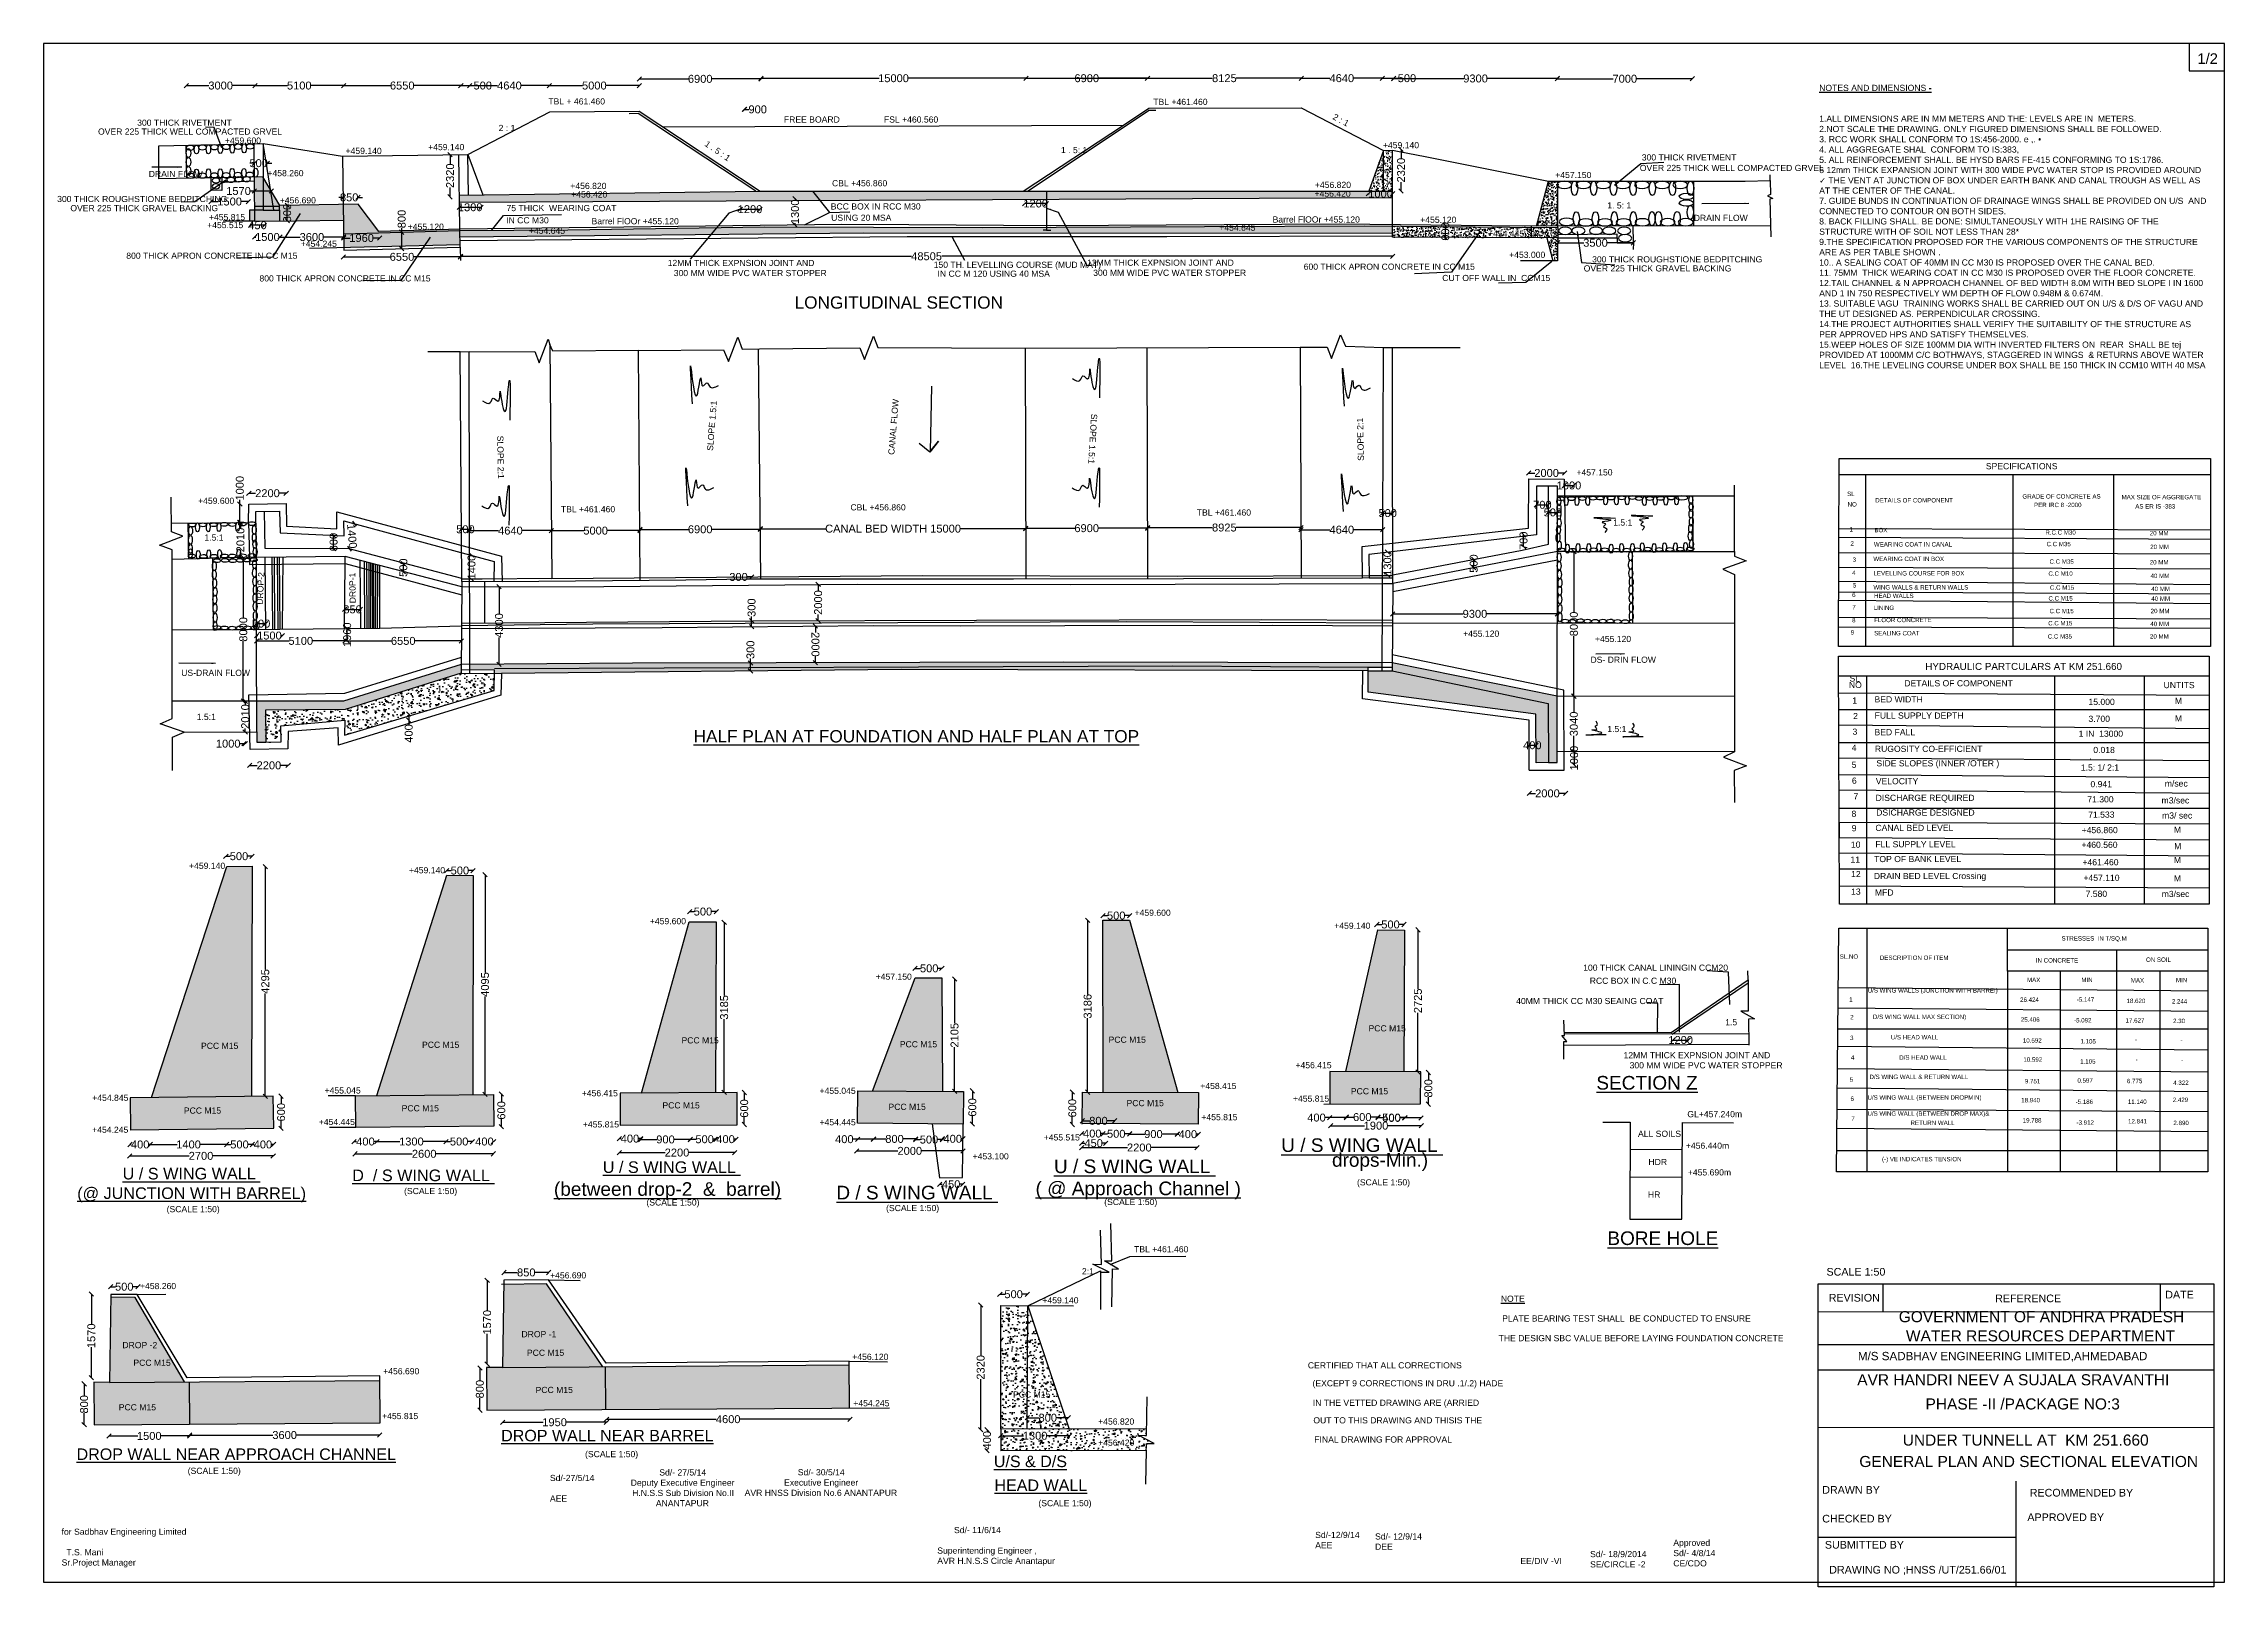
# Model space of a CAD drawing. Header units: millimetres. Extents: x 5124 to 2838143, y 2311 to 44878518.
# Drawn here: x 2714221 to 2838143, y 44790578 to 44878518 of the extents above.
import ezdxf

# ---------------------------------------------------------------- set-up
doc = ezdxf.new("R2010")
doc.units = ezdxf.units.MM
doc.header["$MEASUREMENT"] = 0
for name, color, linetype in [('DIMENSION', 7, 'Continuous'), ('DRAWING', 7, 'Continuous'), ('TEXT', 7, 'Continuous')]:
    doc.layers.add(name, color=color, linetype=linetype)
doc.styles.get("Standard").update_dxf_attribs({"font": 'arial.ttf', "height": 450})
doc.dimstyles.get("Standard").update_dxf_attribs({"dimtxt": 250, "dimasz": 250, "dimexe": 0.18, "dimexo": 0.0625, "dimgap": 0.09, "dimtad": 0, "dimdec": 0, "dimzin": 0, "dimdsep": 46, "dimtxsty": 'Standard', "dimblk": 'OBLIQUE', "dimcen": 0.09, "dimse1": 1, "dimse2": 1, "dimadec": 0, "dimazin": 0, "dimtfac": 1, "dimtdec": 0, "dimtofl": 0, "dimtmove": 0, "dimatfit": 3, "dimfxl": 1, "dimtolj": 1, "dimtzin": 0, "dimarcsym": 0})
pattern_1 = [(50, (0, 0), (717.2601826, -62.752135), [75, -825]), (355, (0, 0), (-138.751334, 752.192134), [60, -660]), (100.4514, (59.8, -5.2), (578.509382, 689.439542), [63.74019, -701.142112]), (46.1842, (0, 200), (1067.241049, -165.519014), [112.5, -1237.5]), (96.6356, (88.9, 186.2), (934.662706, 974.11787), [95.610288, -1051.713]), (351.1842, (0, 200), (934.661945, 974.1186), [90, -990]), (21, (100, 150), (596.907052, -402.618891), [75, -825]), (326, (100, 150), (243.315332, 725.150045), [60, -660]), (71.4514, (149.74, 116.45), (840.222629, 322.530497), [63.74019, -701.142112]), (37.5, (0, 0), (12.1598553, 332.8938538), [0, -652, 0, -670, 0, -662.5]), (7.5, (0, 0), (263.0695374, 394.411712), [0, -382, 0, -637, 0, -252.5]), (327.5, (-223, 0), (533.8224362, -22.5548717), [0, -250, 0, -780, 0, -1035]), (317.5, (-323, 0), (583.1861693, 100.1049823), [0, -325, 0, -518, 0, -735])]
pattern_2 = [(50, (0, 0), (358.6300913, -31.3760675), [37.5, -412.5]), (355, (0, 0), (-69.3756668, 376.096067), [30, -330]), (100.4514, (29.9, -2.6), (289.2546909, 344.719771), [31.870095, -350.571056]), (46.1842, (0, 100), (533.6205243, -82.759507), [56.25, -618.75]), (96.6356, (44.47, 93.1), (467.331353, 487.0589355), [47.805144, -525.8565]), (351.1842, (0, 100), (467.3309726, 487.0593005), [45, -495]), (21, (50, 75), (298.453526, -201.3094453), [37.5, -412.5]), (326, (50, 75), (121.657666, 362.5750225), [30, -330]), (71.4514, (74.87, 58.22), (420.1113143, 161.2652484), [31.870095, -350.571056]), (37.5, (0, 0), (6.07992766, 166.4469269), [0, -326, 0, -335, 0, -331.25]), (7.5, (0, 0), (131.5347687, 197.20585594), [0, -191, 0, -318.5, 0, -126.25]), (327.5, (-111.5, 0), (266.9112181, -11.27743587), [0, -125, 0, -390, 0, -517.5]), (317.5, (-161.5, 0), (291.5930847, 50.0524912), [0, -162.5, 0, -259, 0, -367.5])]

msp = doc.modelspace()

# ---------------------------------------------------------------- texts
at = {"layer": 'DIMENSION'}
for s, height, p in [('SPECIFICATIONS', 350, (2824587.5, 44854336)), ('SL', 250, (2816708.2, 44852813.8)), ('NO', 250, (2816732.6, 44852216.6)), (' DETAILS OF COMPONENT', 250, (2818208.6, 44852448.2)), ('GRADE OF CONCRETE AS ', 250, (2826666.4, 44852668.8)), ('PER IRC 8 -2000', 250, (2827327.2, 44852183.4)), ('MAX SIZE OF AGGREGATE', 250, (2832301, 44852626.6)), ('AS ER IS -383', 250, (2833079, 44852102.5)), ('1', 250, (2816840.1, 44850794.5)), ('2', 250, (2816894.4, 44849996.1)), ('WEARING COAT IN CANAL', 250, (2818225.1, 44849944.5)), (' BOX', 250, (2818161, 44850756.2)), ('  R.C.C M30                                       ', 250, (2827777.2, 44850619.1)), ('C.C M35', 250, (2828037.4, 44849959.8)), ('20 MM', 250, (2833904.7, 44850581)), ('20 MM', 250, (2833928.7, 44849799.9)), ('3', 250, (2817016.3, 44849076)), ('WEARING COAT IN BOX', 250, (2818197.2, 44849118.3)), ('C.C M35', 250, (2828206.9, 44848965.4)), ('20 MM', 250, (2833903.9, 44848924)), ('4', 250, (2816989.1, 44848318.1)), ('5', 250, (2817029.8, 44847614.5)), ('WING WALLS & RETURN WALLS', 250, (2818200.4, 44847502.2)), ('LEVELLING COURSE FOR BOX', 250, (2818204, 44848298.2)), ('C.C M10', 250, (2828144.9, 44848283.4)), ('C.C M15', 250, (2828230.9, 44847488.9)), ('40 MM', 250, (2833947.7, 44848154.5)), ('40 MM', 250, (2833985.3, 44847412.4)), ('6', 250, (2816989.1, 44847073.2)), ('7', 250, (2817003.7, 44846377.8)), ('LINING', 250, (2818216.4, 44846339.3)), ('HEAD WALLS', 250, (2818233.3, 44847021.9)), ('C.C M15', 250, (2828147.8, 44846875)), ('C.C M15', 250, (2828206.1, 44846153.2)), ('20 MM', 250, (2833955.8, 44846157.7)), ('40 MM', 250, (2833989.2, 44846855.9)), ('9', 250, (2816908.8, 44844943.3)), ('8', 250, (2816990.2, 44845633.5)), ('SEALING COAT', 250, (2818241.8, 44844896.9)), ('FLOOR CONCRETE', 250, (2818241.4, 44845647.9)), ('C.C M35', 250, (2828104.4, 44844714.1)), ('C.C M15', 250, (2828131.1, 44845462.3)), ('20 MM', 250, (2833916.2, 44844712.9)), ('40 MM', 250, (2833935.6, 44845422.1)), ('SL', 350, (2816841.6, 44842273.5)), ('HYDRAULIC PARTCULARS AT KM 251.660', 400, (2821146.3, 44842931.9)), ('NO', 350, (2816807.1, 44841906.3)), ('1', 350, (2817000.2, 44841024.1)), ('BED WIDTH', 350, (2818260.2, 44841086.5)), ('DETAILS OF COMPONENT', 350, (2819955.1, 44842000.9)), ('15.000', 350, (2830418.6, 44840942.4)), ('UNTITS', 350, (2834688, 44841898.6)), ('M', 350, (2835332.5, 44840999.2)), ('2', 350, (2817045.7, 44840137.2)), ('FULL SUPPLY DEPTH', 350, (2818267.3, 44840165.1)), ('3.700', 350, (2830418.6, 44839981.2)), ('M', 350, (2835332.5, 44840003.2)), ('3', 350, (2817011.7, 44839250.2)), ('BED FALL', 350, (2818260.2, 44839222.1)), ('1 IN  13000', 350, (2829858.4, 44839134.6)), ('4', 350, (2816965.8, 44838336.1)), ('5', 350, (2816966, 44837365.3)), ('RUGOSITY CO-EFFICIENT', 350, (2818282.1, 44838275.3)), ('SIDE SLOPES (INNER /OTER )', 350, (2818368.1, 44837453.8)), ('1.5: 1/ 2:1', 350, (2829984.7, 44837212.3)), ('.', 350, (2830461.8, 44837857.8)), ('0.018', 350, (2830696.4, 44838210.5)), ('6', 350, (2816977.2, 44836466.9)), ('VELOCITY', 350, (2818334.9, 44836438.9)), ('0.941', 350, (2830531.9, 44836271.3)), ('m/sec', 350, (2834757.3, 44836306)), ('7', 350, (2817068.4, 44835579.9)), ('DISCHARGE REQUIRED', 350, (2818323.4, 44835490.8)), ('71.300', 350, (2830353.7, 44835406.5)), ('m3/sec', 350, (2834573.2, 44835345.9)), ('8', 350, (2816954.5, 44834585.5)), ('9', 350, (2816966, 44833766.7)), ('CANAL BED LEVEL', 350, (2818312.4, 44833783.4)), ('DSICHARGE DESIGNED', 350, (2818357.4, 44834657.7)), ('+456.860', 350, (2830032.1, 44833658.1)), ('71.533', 350, (2830404.4, 44834537.2)), ('m3/ sec', 350, (2834603.3, 44834487.7)), ('M', 350, (2835274.5, 44833684.1)), ('10', 350, (2816920.3, 44832834.2)), ('FLL SUPPLY LEVEL', 350, (2818312.4, 44832855.2)), ('+460.560', 350, (2830020.8, 44832824.1)), ('M', 350, (2835290.5, 44832741.8)), ('11', 350, (2816897.5, 44831981.3)), ('12', 350, (2816931.7, 44831162.6)), ('TOP OF BANK LEVEL', 350, (2818240.4, 44832013.8)), ('DRAIN BED LEVEL Crossing', 350, (2818222.4, 44831049.4)), ('+461.460', 350, (2830077.2, 44831832.3)), ('+457.110', 350, (2830133.9, 44830948.3)), ('M', 350, (2835274.5, 44831959.2)), ('13', 350, (2816931.7, 44830161.9)), ('MFD', 350, (2818287.1, 44830111.9)), ('7.580', 350, (2830258.1, 44830035.4)), ('m3/sec', 350, (2834579.9, 44830029)), ('M', 350, (2835274.5, 44830921)), ('STRESSES  IN T/SQ.M', 250, (2828885.6, 44827555.5)), ('SL.NO', 250, (2816285.6, 44826520.7)), ('DESCRIPTION OF ITEM', 250, (2818566.2, 44826453.7)), ('IN CONCRETE', 250, (2827429, 44826307.4)), ('ON SOIL', 250, (2833690.8, 44826346.7)), ('MAX', 250, (2826927.7, 44825195.9)), ('MIN', 250, (2830017.1, 44825204.3)), ('MAX', 250, (2832824.4, 44825169.7)), ('MIN', 250, (2835389.1, 44825186.9)), ('1', 250, (2816822.2, 44824086.3)), ('U/S WING WALLS (JUNCTION WITH BARREI)', 250, (2817873, 44824600)), ('26.424', 250, (2826536.4, 44824072.3)), ('-5.147', 250, (2829757.2, 44824079.1)), ('18.620', 250, (2832583.4, 44824004.7)), ('2.244', 250, (2835160.5, 44823978.6)), ('2', 250, (2816881.4, 44823081.9)), ('D/S WING WALL MAX SECTION)', 250, (2818172.5, 44823096.1)), ('25.406', 250, (2826577.9, 44822942.6)), ('-5.092', 250, (2829601.3, 44822902.1)), ('17.627', 250, (2832529.5, 44822894.7)), ('2.30', 250, (2835228.6, 44822864.7)), ('3', 250, (2816873.3, 44821902.2)), ('U/S HEAD WALL', 250, (2819188.1, 44821940.8)), ('10.592', 250, (2826692.1, 44821756.8)), ('1.105', 250, (2829965.1, 44821707.7)), ('-', 250, (2833058.2, 44821806.3)), ('-', 250, (2835646.2, 44821779)), ('4', 250, (2816926.7, 44820794.3)), ('D/S HEAD WALL', 250, (2819667.5, 44820785.4)), ('10.592', 250, (2826721.7, 44820669.3)), ('1.105', 250, (2829947.8, 44820565.3)), ('-', 250, (2833101.4, 44820674.8)), ('-', 250, (2835688.6, 44820665.1)), ('5', 250, (2816850.1, 44819535.8)), ('D/S WING WALL & RETURN WALL', 250, (2817975.1, 44819686.4)), ('9.751', 250, (2826807.3, 44819439.6)), ('0.597', 250, (2829792.7, 44819483.4)), ('6.775', 250, (2832604.4, 44819451)), ('4.322', 250, (2835237.7, 44819352.9)), ('6', 250, (2816898.3, 44818445.2)), ('U/S WING WALL (BETWEEN DROPMIN)', 250, (2817862.2, 44818516.4)), ('U/S WING WALL (BETWEEN DROP MAX)&', 250, (2817862.2, 44817601.2)), ('18.940', 250, (2826596.7, 44818365.2)), ('-5.186', 250, (2829688.8, 44818271.7)), ('11.140', 250, (2832658.5, 44818276.4)), ('2.429', 250, (2835212.1, 44818383.5)), ('7', 250, (2816946.4, 44817322.4)), ('RETURN WALL', 250, (2820309.7, 44817075.2)), ('19.788', 250, (2826682.9, 44817217.2)), ('-3.912', 250, (2829740.7, 44817094.6)), ('12.841', 250, (2832669.3, 44817163.9)), ('2.890', 250, (2835246.5, 44817069.9)), ('(-) VE INDICATES TENSION', 250, (2818688, 44815015)), ('GOVERNMENT OF ANDHRA PRADESH ', 629.443, (2819640.2, 44805872.1)), ('WATER RESOURCES DEPARTMENT', 629.443, (2820048.2, 44804781.8)), ('M/S SADBHAV ENGINEERING LIMITED,AHMEDABAD', 472.082, (2817317.2, 44803713.6)), ('CERTIFIED THAT ALL CORRECTIONS ', 350, (2786061.2, 44803247.2)), ('AVR HANDRI NEEV A SUJALA SRAVANTHI ', 629.443, (2817280.1, 44802287.4)), ('(EXCEPT 9 CORRECTIONS IN DRU .1/.2) HADE', 350, (2786325.1, 44802228.5)), (' PHASE -II /PACKAGE NO:3', 629.443, (2820917.2, 44800913.2)), ('IN THE VETTED DRAWING ARE (ARRIED', 350, (2786342.7, 44801120.4)), ('OUT TO THIS DRAWING AND THISIS THE', 350, (2786374.6, 44800122.2)), ('FINAL DRAWING FOR APPROVAL', 350, (2786427.9, 44799032.8)), ('UNDER TUNNELL AT  KM 251.660', 629.443, (2819865.7, 44798861)), ('GENERAL PLAN AND SECTIONAL ELEVATION', 629.443, (2817397.2, 44797643.4)), ('EE/DIV -VI', 350, (2798135.5, 44792127.3))]:
    msp.add_text(s, height=height, dxfattribs=at).set_placement(p)
at = {"layer": 'DIMENSION', "char_height": 350, "attachment_point": 1}
for s, insert, width in [('Sd/-27/5/14\\P\\PAEE', (2742992.8, 44797197.6), 2313.16), ('\\pi2009.4;Sd/- 27/5/14\\P\\pi385.1;Deputy Executive Engineer  \\P\\pi466.16;H.N.S.S Sub Division No.II \\P\\pi1813.9;ANANTAPUR ', (2747197.7, 44797512), 6637.121), ('\\pi3024.9;Sd/- 30/5/14 \\P\\pi2243.6;Executive Engineer  \\P\\pi3.4618;AVR HNSS Division No.6 ANANTAPUR', (2754054, 44797521.6), 8668.111), ('       Sd/- 11/6/14 \\P\\PSuperintending Engineer , \\PAVR H.N.S.S Circle Anantapur', (2765003.4, 44794237.8), 7738.498), ('Sd/-12/9/14 AEE', (2786477.4, 44793959.4), 3056.36), ('Sd/- 12/9/14 DEE', (2789880, 44793875.8), 3047.018), ('Sd/- 18/9/2014 SE/CIRCLE -2', (2802098.5, 44792872.7), 4381.634), ('Approved\\PSd/- 4/8/14 CE/CDO ', (2806828.4, 44793514), 3776.399)]:
    msp.add_mtext(s, dxfattribs=dict(at, insert=insert, width=width))
at = {"layer": 'DRAWING'}
for s, height, p in [('1/2', 600, (2836610, 44877369.1)), ('%%UNOTE', 350, (2797027.5, 44807031.2)), ('PLATE BEARING TEST SHALL  BE CONDUCTED TO ENSURE ', 350, (2797104.8, 44805911.4)), ('THE DESIGN SBC VALUE BEFORE LAYING FOUNDATION CONCRETE ', 350, (2796901.9, 44804791.8))]:
    msp.add_text(s, height=height, dxfattribs=at).set_placement(p)
at = {"layer": 'DRAWING', "insert": (2815118.7, 44876178.1), "char_height": 350, "width": 22134.294, "attachment_point": 1}
msp.add_mtext('{\\LNOTES AND DIMENSIONS\\fArial|b1|i0|c0|p34; -\\P\\P\\fArial|b0|i0|c0|p34;\\P}1.ALL DIMENSIONS ARE IN MM METERS AND THE: LEVELS ARE IN  METERS. \\P2.NOT SCALE THE DRAWING. ONLY FIGURED DIMENSIONS SHALL BE FOLLOWED. \\P3. RCC WORK SHALL CONFORM TO 1S:456-2000. e ,. •\\P4. ALL AGGREGATE SHAL  CONFORM TO IS:383, \\P5. ALL REINFORCEMENT SHALL. BE HYSD BARS FE-415 CONFORMING TO 1S:1786.\\P6 12mm THICK EXPANSION JOINT WITH 300 WIDE PVC WATER STOP IS PROVIDED AROUND ✓ THE VENT AT JUNCTION OF BOX UNDER EARTH BANK AND CANAL TROUGH AS WELL AS AT THE CENTER OF THE CANAL. \\P7. GUIDE BUNDS IN CONTINUATION OF DRAINAGE WINGS SHALL BE PROVIDED ON U/S  AND CONNECTED TO CONTOUR ON BOTH SIDES.\\P8. BACK FILLING SHALL. BE DONE: SIMULTANEOUSLY WITH 1HE RAISING OF THE STRUCTURE WITH OF SOIL NOT LESS THAN 28* \\P9.THE SPECIFICATION PROPOSED FOR THE VARIOUS COMPONENTS OF THE STRUCTURE ARE AS PER TABLE SHOWN .\\P10.. A SEALING COAT OF 40MM IN CC M30 IS PROPOSED OVER THE CANAL BED.\\P11. 75MM  THICK WEARING COAT IN CC M30 IS PROPOSED OVER THE FLOOR CONCRETE. \\P12.TAIL CHANNEL & N APPROACH CHANNEL OF BED WIDTH 8.0M WITH BED SLOPE I IN 1600  AND 1 IN 750 RESPECTIVELY WM DEPTH OF FLOW 0.948M & 0.674M.\\P13. SUITABLE \\\\AGU  TRAINING WORKS SHALL BE CARRIED OUT ON U/S & D/S OF VAGU AND THE UT DESIGNED AS. PERPENDICULAR CROSSING.\\P14.THE PROJECT AUTHORITIES SHALL VERIFY THE SUITABILITY OF THE STRUCTURE AS PER APPROVED HPS AND SATISFY THEMSELVES.\\P15.WEEP HOLES OF SIZE 100MM DIA WITH INVERTED FILTERS ON  REAR  SHALL BE tej PROVIDED AT 1000MM C/C BOTHWAYS, STAGGERED IN WINGS  & RETURNS ABOVE WATER LEVEL  16.THE LEVELING COURSE UNDER BOX SHALL BE 150 THICK IN CCM10 WITH 40 MSA', dxfattribs=at)
at = {"layer": 'TEXT'}
for s, height, p in [('TBL + 461.460', 350, (2742900.9, 44875060.9)), ('TBL +461.460', 350, (2777278.6, 44875035.8)), ('OVER 225 THICK WELL COMPACTED GRVEL', 350, (2717313.5, 44873346.4)), ('300 THICK RIVETMENT', 350, (2719536.4, 44873851.2)), ('2 : 1', 350, (2740077, 44873550.6)), ('FREE BOARD', 350, (2756286.9, 44874031.3)), ('FSL +460.560', 350, (2761973.4, 44874031.1)), ('+459.600', 350, (2724522.6, 44872833.8)), ('+459.140', 350, (2731381.3, 44872249.7)), ('+459.140', 350, (2736073.5, 44872463.9)), ('1 . 5: 1', 350, (2772034, 44872294.5)), ('+459.140', 350, (2790327.8, 44872572.7)), ('300 THICK RIVETMENT', 350, (2805037, 44871879.3)), ('DRAIN FLOW', 350, (2720194.6, 44870940.2)), ('+458.260', 350, (2726940.1, 44870984)), ('+457.150', 350, (2800119.7, 44870879.2)), ('OVER 225 THICK WELL COMPACTED GRVEL', 350, (2804923.3, 44871279.5)), ('300 THICK ROUGHSTIONE BEDPITCHING', 350, (2714990, 44869515.1)), ('+456.690', 350, (2727641.2, 44869440.3)), ('+456.820', 350, (2744152.6, 44870259.2)), ('+456.420', 350, (2744203.3, 44869772.9)), ('CBL +456.860', 350, (2759021.8, 44870411.2)), ('+456.420', 350, (2786441.6, 44869817.4)), ('+456.820', 350, (2786461.2, 44870316.9)), ('OVER 225 THICK GRAVEL BACKING', 350, (2715740.5, 44868996.9)), ('+455.815', 350, (2723617, 44868480.2)), ('75 THICK  WEARING COAT', 350, (2740523.6, 44868999.5)), ('IN CC M30', 350, (2740506.9, 44868306.5)), ('Barrel FlOOr +455.120', 350, (2745357.8, 44868253.8)), ('BCC BOX IN RCC M30', 350, (2758951.3, 44869092.8)), ('USING 20 MSA', 350, (2758973.4, 44868450.7)), ('Barrel FlOOr +455.120', 350, (2784059.7, 44868351.4)), ('+455.120', 350, (2792449.6, 44868334.5)), ('1. 5: 1', 350, (2803076.7, 44869150.9)), ('DRAIN FLOW', 350, (2807990, 44868441.6)), ('+455.515', 350, (2723513.7, 44868034.4)), ('+454.245', 350, (2728833.1, 44866972.9)), ('+455.120', 350, (2734912.4, 44867941.5)), ('+454.645', 350, (2741798.4, 44867707.9)), ('+454.645', 350, (2781029.4, 44867882.5)), ('+454.445', 350, (2796297.7, 44867548.4)), ('800 THICK APRON CONCRETE IN CC M15', 350, (2718919, 44866293.9)), ('12MM THICK EXPNSION JOINT AND', 350, (2749683.7, 44865880.7)), ('150 TH. LEVELLING COURSE (MUD MAT)', 350, (2764799.1, 44865777.6)), ('12MM THICK EXPNSION JOINT AND', 350, (2773516.4, 44865896.5)), ('600 THICK APRON CONCRETE IN CC M15', 350, (2785824.6, 44865670.5)), ('+453.000', 350, (2797500, 44866344.2)), ('300 THICK ROUGHSTIONE BEDPITCHING', 350, (2802214.2, 44866087.1)), ('800 THICK APRON CONCRETE IN CC M15', 350, (2726485.6, 44865004.7)), ('300 MM WIDE PVC WATER STOPPER', 350, (2750029.1, 44865308.2)), ('IN CC M 120 USING 40 MSA', 350, (2765017.4, 44865271.9)), ('300 MM WIDE PVC WATER STOPPER', 350, (2773861.8, 44865324)), ('CUT OFF WALL IN  CCM15', 350, (2793696.9, 44865028)), ('OVER 225 THICK GRAVEL BACKING', 350, (2801735.7, 44865572.1)), ('LONGITUDINAL SECTION', 700, (2756894.8, 44863458.7)), ('+457.150', 350, (2801323.2, 44853981.6)), ('+459.600', 350, (2722999.5, 44852368.6)), ('TBL +461.460', 350, (2743615.1, 44851891.7)), ('CBL +456.860', 350, (2760068.3, 44851995.3)), ('TBL +461.460', 350, (2779748.3, 44851702.6)), ('1.5:1', 350, (2803411.9, 44851132.1)), ('1.5:1', 350, (2723360.1, 44850279.2)), ('+455.120', 350, (2794884.5, 44844820.2)), ('DS- DRIN FLOW', 350, (2802121.4, 44843337.4)), ('+455.120', 350, (2802379.1, 44844517)), ('US-DRAIN FLOW', 350, (2722039, 44842594.3)), ('1.5:1', 350, (2722920.7, 44840088.6)), ('%%UHALF PLAN AT FOUNDATION AND HALF PLAN AT TOP', 700, (2751155.5, 44838813.4)), ('1.5:1', 350, (2803076.4, 44839400.9)), ('+459.140', 350, (2722486.3, 44831628.5)), ('+459.140', 350, (2734982.2, 44831378.1)), ('+459.600', 350, (2748671.7, 44828482.4)), ('+459.600', 350, (2776214.5, 44828963.2)), ('+459.140', 350, (2787562.1, 44828223.7)), ('+457.150', 350, (2761503.6, 44825330.5)), ('100 THICK CANAL LININGIN CCM20', 350, (2801707.1, 44825842.1)), ('RCC BOX IN C.C M30', 350, (2802079.7, 44825097.8)), ('40MM THICK CC M30 SEAING COAT', 350, (2797899.2, 44823946.9)), ('PCC M15', 350, (2789509.3, 44822394.3)), ('1.5', 350, (2809779.2, 44822740.6)), ('PCC M15', 350, (2723165.3, 44821400.1)), ('PCC M15', 350, (2735723.2, 44821460.8)), ('PCC M15', 350, (2750468.4, 44821711.3)), ('PCC M15', 350, (2762874.4, 44821491.7)), ('PCC M15', 350, (2774738.5, 44821749.2)), ('+456.415', 350, (2785358.6, 44820299.9)), ('12MM THICK EXPNSION JOINT AND', 350, (2803999.3, 44820866.1)), ('300 MM WIDE PVC WATER STOPPER', 350, (2804344.7, 44820293.5)), ('+455.045', 350, (2730188.2, 44818865.4)), ('+456.415', 350, (2744801.3, 44818706.9)), ('+455.045', 350, (2758313.4, 44818846.2)), ('+458.415', 350, (2779950.6, 44819120.6)), ('PCC M15', 350, (2788505.4, 44818822.1)), ('%%USECTION Z', 773.398, (2802454.4, 44819089.4)), ('+454.845', 350, (2716985.9, 44818447.5)), ('PCC M15', 350, (2722190, 44817722.2)), ('PCC M15', 350, (2734566.3, 44817853.2)), ('PCC M15', 350, (2749386.5, 44818018)), ('PCC M15', 350, (2762231.1, 44817934.4)), ('PCC M15', 350, (2775758.4, 44818146.8)), ('+455.815', 350, (2780010.7, 44817347.8)), ('+455.815', 350, (2785216.3, 44818401.8)), ('GL+457.240m', 350, (2807625, 44817519.8)), ('+454.245', 350, (2716981.3, 44816633.5)), ('+454.445', 350, (2729857.1, 44817075.8)), ('+455.815', 350, (2744865, 44816938)), ('+454.445', 350, (2758314.7, 44817058.6)), ('+455.515', 350, (2771052.5, 44816197.7)), ('ALL SOILS', 350, (2804821.6, 44816403.4)), (' +453.100', 350, (2766876.2, 44815123.7)), ('%%UU / S WING WALL ', 773.398, (2784548.8, 44815544.5)), ('drops-Min.)', 773.398, (2787432.4, 44814705.4)), ('+456.440m', 350, (2807542.2, 44815726.8)), ('%%UU / S WING WALL ', 658.894, (2718711.2, 44813984.5)), ('%%UD  / S WING WALL ', 658.894, (2731756.5, 44813886.6)), ('%%UU / S WING WALL ', 658.894, (2745994.5, 44814351.8)), ('%%UU / S WING WALL ', 773.398, (2771634.8, 44814341.7)), ('(SCALE 1:50)', 350, (2788853.2, 44813644.7)), ('HDR', 350, (2805415.3, 44814803.5)), ('+455.690m', 350, (2807652.7, 44814209.7)), ('%%U(@ JUNCTION WITH BARREL)', 658.894, (2716132.7, 44812872.7)), ('(SCALE 1:50)', 350, (2734705.1, 44813150.1)), ('%%U(between drop-2  &  barrel)', 773.398, (2743219.2, 44813052.8)), ('(SCALE 1:50)', 350, (2748475.2, 44812502.9)), ('%%UD / S WING WALL ', 773.398, (2759270.3, 44812851.3)), ('%%U( @ Approach Channel )', 773.398, (2770589.2, 44813089)), ('(SCALE 1:50)', 350, (2774489.5, 44812527.8)), ('HR', 350, (2805387.7, 44812951.8)), ('(SCALE 1:50)', 350, (2721212.4, 44812121.5)), ('(SCALE 1:50)', 350, (2762094.7, 44812183.6)), ('%%UBORE HOLE', 773.398, (2803081, 44810258.2)), ('TBL +461.460', 350, (2776186.4, 44809842.8)), ('+458.260', 350, (2719698.9, 44807752.7)), ('+456.690', 350, (2743001.1, 44808360.3)), ('2:1', 350, (2773224.1, 44808591.9)), ('SCALE 1:50', 435.37, (2815532.1, 44808519)), ('+459.140', 350, (2770977.1, 44806941.1)), ('REVISION', 435.37, (2815659, 44807043.7)), ('REFERENCE', 435.37, (2825114.6, 44807008.2)), ('DATE', 435.37, (2834783, 44807221.3)), ('DROP -1', 350, (2741373.8, 44805018)), ('DROP -2', 350, (2718696.3, 44804396.4)), ('PCC M15', 350, (2741685.3, 44803960.7)), ('+456.120', 350, (2760173.9, 44803731.3)), ('PCC M15', 350, (2719323.9, 44803394.4)), ('+456.690', 350, (2733518, 44802912.7)), ('PCC M15', 350, (2742177.9, 44801849.8)), ('PCC M15', 350, (2769309.4, 44801586.7)), ('PCC M15', 350, (2718490.6, 44800863.3)), ('+455.815', 350, (2733455.7, 44800365.5)), ('+454.245', 350, (2760233.3, 44801093.5)), ('+456.820', 350, (2774146.2, 44800054.9)), ('%%UDROP WALL NEAR BARREL', 653.07, (2740220.7, 44799102.9)), ('+456.420', 350, (2774146.2, 44798853.7)), ('%%UDROP WALL NEAR APPROACH CHANNEL', 653.07, (2716095.5, 44798045.9)), ('(SCALE 1:50)', 350, (2744988.6, 44798203.9)), ('%%UU/S & D/S', 653.07, (2768217.9, 44797638.8)), ('(SCALE 1:50)', 350, (2722409.2, 44797254.2)), ('%%UHEAD WALL', 653.07, (2768252.3, 44796282.4)), ('(SCALE 1:50)', 350, (2770750.3, 44795417.6)), ('DRAWN BY ', 435.37, (2815290.8, 44796129.8)), ('RECOMMENDED BY ', 435.365, (2827083, 44795968.2)), ('CHECKED BY ', 435.365, (2815290.8, 44794493.7)), ('APPROVED BY ', 435.365, (2826946.9, 44794574.6)), ('SUBMITTED BY ', 435.365, (2815440.9, 44793007.7)), ('DRAWING NO ;HNSS /UT/251.66/01', 435.365, (2815688.2, 44791590.1))]:
    msp.add_text(s, height=height, dxfattribs=at).set_placement(p)
for s, rotation, p in [('2 : 1', 331.65809, (2787439.5, 44874247.4)), ('1 . 5 : 1', 325.750736, (2751751.7, 44872737.4)), ('SLOPE 1.5:1', 85.496384, (2752257.3, 44855372.6)), ('CANAL FLOW', 85.363045, (2762559.9, 44855142.9)), ('SLOPE 1.5:1', 266.655647, (2773747.6, 44857491.7)), ('SLOPE 2:1', 270.914172, (2739997, 44856237)), ('SLOPE 2:1', 91.194243, (2789249.7, 44854815.8)), ('DROP-2', 87.00344, (2726668.8, 44846633.6)), ('DR0P-1', 90.538732, (2731957, 44846723))]:
    msp.add_text(s, height=350, rotation=rotation, dxfattribs=at).set_placement(p)
at = {"layer": 'TEXT', "insert": (2715243, 44794144.7), "char_height": 350, "width": 7264.621, "attachment_point": 1}
msp.add_mtext('for Sadbhav Engineering Limited\\P\\P  T.S. Mani \\PSr.Project Manager ', dxfattribs=at)

# ---------------------------------------------------------------- blocks, each defined once
blk = doc.blocks.new('_Oblique')
at = {"color": 0, "linetype": 'ByBlock', "lineweight": -2}
blk.add_line((-0.5, -0.5), (0.5, 0.5), dxfattribs=at)
blk = doc.blocks.new('*D4')
at = {"layer": 'Defpoints', "color": 0, "transparency": 16777216}
for p in [(2722333, 44876054), (2726230, 44876134), (2726230, 44876134)]:
    blk.add_point(p, dxfattribs=at)
at = {"layer": 'DIMENSION', "color": 0, "lineweight": -2, "transparency": 16777216}
for p, q in [((2722333, 44876134), (2723610, 44876134)), ((2726230, 44876134), (2724953, 44876134))]:
    blk.add_line(p, q, dxfattribs=at)
at = {"layer": 'DIMENSION', "color": 0, "lineweight": -2, "transparency": 16777216, "xscale": 250, "yscale": 250, "zscale": 250, "rotation": 180}
blk.add_blockref('_Oblique', (2722333, 44876134), dxfattribs=at)
at = {"layer": 'DIMENSION', "color": 0, "lineweight": -2, "transparency": 16777216, "xscale": 250, "yscale": 250, "zscale": 250}
blk.add_blockref('_Oblique', (2726230, 44876134), dxfattribs=at)
at = {"layer": 'DIMENSION', "color": 0, "transparency": 16777216, "insert": (2724281, 44876134), "char_height": 450, "attachment_point": 5}
blk.add_mtext('\\A1;3000', dxfattribs=at)
blk = doc.blocks.new('*D5')
at = {"layer": 'Defpoints', "color": 0, "transparency": 16777216}
for p in [(2726230, 44876134), (2731269, 44876191), (2731269, 44876134)]:
    blk.add_point(p, dxfattribs=at)
at = {"layer": 'DIMENSION', "color": 0, "lineweight": -2, "transparency": 16777216}
for p, q in [((2726230, 44876134), (2728078, 44876134)), ((2731269, 44876134), (2729421, 44876134))]:
    blk.add_line(p, q, dxfattribs=at)
at = {"layer": 'DIMENSION', "color": 0, "lineweight": -2, "transparency": 16777216, "xscale": 250, "yscale": 250, "zscale": 250, "rotation": 180}
blk.add_blockref('_Oblique', (2726230, 44876134), dxfattribs=at)
at = {"layer": 'DIMENSION', "color": 0, "lineweight": -2, "transparency": 16777216, "xscale": 250, "yscale": 250, "zscale": 250}
blk.add_blockref('_Oblique', (2731269, 44876134), dxfattribs=at)
at = {"layer": 'DIMENSION', "color": 0, "transparency": 16777216, "insert": (2728749, 44876134), "char_height": 450, "attachment_point": 5}
blk.add_mtext('\\A1;5100', dxfattribs=at)
blk = doc.blocks.new('*D6')
at = {"layer": 'Defpoints', "color": 0, "transparency": 16777216}
for p in [(2731269, 44876134), (2737931, 44876419), (2737931, 44876134)]:
    blk.add_point(p, dxfattribs=at)
at = {"layer": 'DIMENSION', "color": 0, "lineweight": -2, "transparency": 16777216}
for p, q in [((2731269, 44876134), (2733928, 44876134)), ((2737931, 44876134), (2735273, 44876134))]:
    blk.add_line(p, q, dxfattribs=at)
at = {"layer": 'DIMENSION', "color": 0, "lineweight": -2, "transparency": 16777216, "xscale": 250, "yscale": 250, "zscale": 250, "rotation": 180}
blk.add_blockref('_Oblique', (2731269, 44876134), dxfattribs=at)
at = {"layer": 'DIMENSION', "color": 0, "lineweight": -2, "transparency": 16777216, "xscale": 250, "yscale": 250, "zscale": 250}
blk.add_blockref('_Oblique', (2737931, 44876134), dxfattribs=at)
at = {"layer": 'DIMENSION', "color": 0, "transparency": 16777216, "insert": (2734600, 44876134), "char_height": 450, "attachment_point": 5}
blk.add_mtext('\\A1;6550', dxfattribs=at)
blk = doc.blocks.new('*D7')
at = {"layer": 'Defpoints', "color": 0, "transparency": 16777216}
for p in [(2737931, 44876419), (2738428, 44876419), (2738428, 44876134)]:
    blk.add_point(p, dxfattribs=at)
at = {"layer": 'DIMENSION', "color": 0, "lineweight": -2, "transparency": 16777216}
for p, q in [((2737931, 44876134), (2738428, 44876134)), ((2738428, 44876134), (2738678, 44876134))]:
    blk.add_line(p, q, dxfattribs=at)
at = {"layer": 'DIMENSION', "color": 0, "lineweight": -2, "transparency": 16777216, "xscale": 250, "yscale": 250, "zscale": 250, "rotation": 180}
blk.add_blockref('_Oblique', (2737931, 44876134), dxfattribs=at)
at = {"layer": 'DIMENSION', "color": 0, "lineweight": -2, "transparency": 16777216, "xscale": 250, "yscale": 250, "zscale": 250}
blk.add_blockref('_Oblique', (2738428, 44876134), dxfattribs=at)
at = {"layer": 'DIMENSION', "color": 0, "transparency": 16777216, "insert": (2739174, 44876134), "char_height": 450, "attachment_point": 5}
blk.add_mtext('\\A1;500', dxfattribs=at)
blk = doc.blocks.new('*D8')
at = {"layer": 'Defpoints', "color": 0, "transparency": 16777216}
for p in [(2738428, 44876134), (2742954, 44876403), (2742954, 44876134)]:
    blk.add_point(p, dxfattribs=at)
at = {"layer": 'DIMENSION', "color": 0, "lineweight": -2, "transparency": 16777216}
for p, q in [((2738428, 44876134), (2740011, 44876134)), ((2742954, 44876134), (2741371, 44876134))]:
    blk.add_line(p, q, dxfattribs=at)
at = {"layer": 'DIMENSION', "color": 0, "lineweight": -2, "transparency": 16777216, "xscale": 250, "yscale": 250, "zscale": 250, "rotation": 180}
blk.add_blockref('_Oblique', (2738428, 44876134), dxfattribs=at)
at = {"layer": 'DIMENSION', "color": 0, "lineweight": -2, "transparency": 16777216, "xscale": 250, "yscale": 250, "zscale": 250}
blk.add_blockref('_Oblique', (2742954, 44876134), dxfattribs=at)
at = {"layer": 'DIMENSION', "color": 0, "transparency": 16777216, "insert": (2740691, 44876134), "char_height": 450, "attachment_point": 5}
blk.add_mtext('\\A1;4640', dxfattribs=at)
blk = doc.blocks.new('*D9')
at = {"layer": 'Defpoints', "color": 0, "transparency": 16777216}
for p in [(2742954, 44876134), (2748077, 44876515), (2748077, 44876134)]:
    blk.add_point(p, dxfattribs=at)
at = {"layer": 'DIMENSION', "color": 0, "lineweight": -2, "transparency": 16777216}
for p, q in [((2742954, 44876134), (2744844, 44876134)), ((2748077, 44876134), (2746187, 44876134))]:
    blk.add_line(p, q, dxfattribs=at)
at = {"layer": 'DIMENSION', "color": 0, "lineweight": -2, "transparency": 16777216, "xscale": 250, "yscale": 250, "zscale": 250, "rotation": 180}
blk.add_blockref('_Oblique', (2742954, 44876134), dxfattribs=at)
at = {"layer": 'DIMENSION', "color": 0, "lineweight": -2, "transparency": 16777216, "xscale": 250, "yscale": 250, "zscale": 250}
blk.add_blockref('_Oblique', (2748077, 44876134), dxfattribs=at)
at = {"layer": 'DIMENSION', "color": 0, "transparency": 16777216, "insert": (2745515, 44876134), "char_height": 450, "attachment_point": 5}
blk.add_mtext('\\A1;5000', dxfattribs=at)
blk = doc.blocks.new('*D10')
at = {"layer": 'Defpoints', "color": 0, "transparency": 16777216}
for p in [(2748077, 44876515), (2754985, 44876515), (2754985, 44876515)]:
    blk.add_point(p, dxfattribs=at)
at = {"layer": 'DIMENSION', "color": 0, "lineweight": -2, "transparency": 16777216}
for p, q in [((2748077, 44876515), (2750859, 44876515)), ((2754985, 44876515), (2752204, 44876515))]:
    blk.add_line(p, q, dxfattribs=at)
at = {"layer": 'DIMENSION', "color": 0, "lineweight": -2, "transparency": 16777216, "xscale": 250, "yscale": 250, "zscale": 250, "rotation": 180}
blk.add_blockref('_Oblique', (2748077, 44876515), dxfattribs=at)
at = {"layer": 'DIMENSION', "color": 0, "lineweight": -2, "transparency": 16777216, "xscale": 250, "yscale": 250, "zscale": 250}
blk.add_blockref('_Oblique', (2754985, 44876515), dxfattribs=at)
at = {"layer": 'DIMENSION', "color": 0, "transparency": 16777216, "insert": (2751531, 44876515), "char_height": 450, "attachment_point": 5}
blk.add_mtext('\\A1;6900', dxfattribs=at)
blk = doc.blocks.new('*D11')
at = {"layer": 'Defpoints', "color": 0, "transparency": 16777216}
for p in [(2754985, 44876515), (2770048, 44876550), (2770048, 44876550)]:
    blk.add_point(p, dxfattribs=at)
at = {"layer": 'DIMENSION', "color": 0, "lineweight": -2, "transparency": 16777216}
for p, q in [((2754985, 44876550), (2761692, 44876550)), ((2770048, 44876550), (2763341, 44876550))]:
    blk.add_line(p, q, dxfattribs=at)
at = {"layer": 'DIMENSION', "color": 0, "lineweight": -2, "transparency": 16777216, "xscale": 250, "yscale": 250, "zscale": 250, "rotation": 180}
blk.add_blockref('_Oblique', (2754985, 44876550), dxfattribs=at)
at = {"layer": 'DIMENSION', "color": 0, "lineweight": -2, "transparency": 16777216, "xscale": 250, "yscale": 250, "zscale": 250}
blk.add_blockref('_Oblique', (2770048, 44876550), dxfattribs=at)
at = {"layer": 'DIMENSION', "color": 0, "transparency": 16777216, "insert": (2762517, 44876550), "char_height": 450, "attachment_point": 5}
blk.add_mtext('\\A1;15000', dxfattribs=at)
blk = doc.blocks.new('*D12')
at = {"layer": 'Defpoints', "color": 0, "transparency": 16777216}
for p in [(2770048, 44876550), (2776948, 44876550), (2776948, 44876550)]:
    blk.add_point(p, dxfattribs=at)
at = {"layer": 'DIMENSION', "color": 0, "lineweight": -2, "transparency": 16777216}
for p, q in [((2770048, 44876550), (2772825, 44876550)), ((2776948, 44876550), (2774170, 44876550))]:
    blk.add_line(p, q, dxfattribs=at)
at = {"layer": 'DIMENSION', "color": 0, "lineweight": -2, "transparency": 16777216, "xscale": 250, "yscale": 250, "zscale": 250, "rotation": 180}
blk.add_blockref('_Oblique', (2770048, 44876550), dxfattribs=at)
at = {"layer": 'DIMENSION', "color": 0, "lineweight": -2, "transparency": 16777216, "xscale": 250, "yscale": 250, "zscale": 250}
blk.add_blockref('_Oblique', (2776948, 44876550), dxfattribs=at)
at = {"layer": 'DIMENSION', "color": 0, "transparency": 16777216, "insert": (2773498, 44876550), "char_height": 450, "attachment_point": 5}
blk.add_mtext('\\A1;6900', dxfattribs=at)
blk = doc.blocks.new('*D13')
at = {"layer": 'Defpoints', "color": 0, "transparency": 16777216}
for p in [(2776948, 44876550), (2785688, 44876565), (2785688, 44876552)]:
    blk.add_point(p, dxfattribs=at)
at = {"layer": 'DIMENSION', "color": 0, "lineweight": -2, "transparency": 16777216}
for p, q in [((2776948, 44876552), (2780644, 44876552)), ((2785688, 44876552), (2781992, 44876552))]:
    blk.add_line(p, q, dxfattribs=at)
at = {"layer": 'DIMENSION', "color": 0, "lineweight": -2, "transparency": 16777216, "xscale": 250, "yscale": 250, "zscale": 250, "rotation": 180}
blk.add_blockref('_Oblique', (2776948, 44876552), dxfattribs=at)
at = {"layer": 'DIMENSION', "color": 0, "lineweight": -2, "transparency": 16777216, "xscale": 250, "yscale": 250, "zscale": 250}
blk.add_blockref('_Oblique', (2785688, 44876552), dxfattribs=at)
at = {"layer": 'DIMENSION', "color": 0, "transparency": 16777216, "insert": (2781318, 44876552), "char_height": 450, "attachment_point": 5}
blk.add_mtext('\\A1;8125', dxfattribs=at)
blk = doc.blocks.new('*D14')
at = {"layer": 'Defpoints', "color": 0, "transparency": 16777216}
for p in [(2785688, 44876627), (2790297, 44876627), (2790297, 44876552)]:
    blk.add_point(p, dxfattribs=at)
at = {"layer": 'DIMENSION', "color": 0, "lineweight": -2, "transparency": 16777216}
for p, q in [((2785688, 44876552), (2787312, 44876552)), ((2790297, 44876552), (2788673, 44876552))]:
    blk.add_line(p, q, dxfattribs=at)
at = {"layer": 'DIMENSION', "color": 0, "lineweight": -2, "transparency": 16777216, "xscale": 250, "yscale": 250, "zscale": 250, "rotation": 180}
blk.add_blockref('_Oblique', (2785688, 44876552), dxfattribs=at)
at = {"layer": 'DIMENSION', "color": 0, "lineweight": -2, "transparency": 16777216, "xscale": 250, "yscale": 250, "zscale": 250}
blk.add_blockref('_Oblique', (2790297, 44876552), dxfattribs=at)
at = {"layer": 'DIMENSION', "color": 0, "transparency": 16777216, "insert": (2787992, 44876552), "char_height": 450, "attachment_point": 5}
blk.add_mtext('\\A1;4640', dxfattribs=at)
blk = doc.blocks.new('*D15')
at = {"layer": 'Defpoints', "color": 0, "transparency": 16777216}
for p in [(2790297, 44876552), (2790945, 44876552), (2790945, 44876552)]:
    blk.add_point(p, dxfattribs=at)
at = {"layer": 'DIMENSION', "color": 0, "lineweight": -2, "transparency": 16777216}
for p, q in [((2790297, 44876552), (2790945, 44876552)), ((2790945, 44876552), (2791195, 44876552))]:
    blk.add_line(p, q, dxfattribs=at)
at = {"layer": 'DIMENSION', "color": 0, "lineweight": -2, "transparency": 16777216, "xscale": 250, "yscale": 250, "zscale": 250, "rotation": 180}
blk.add_blockref('_Oblique', (2790297, 44876552), dxfattribs=at)
at = {"layer": 'DIMENSION', "color": 0, "lineweight": -2, "transparency": 16777216, "xscale": 250, "yscale": 250, "zscale": 250}
blk.add_blockref('_Oblique', (2790945, 44876552), dxfattribs=at)
at = {"layer": 'DIMENSION', "color": 0, "transparency": 16777216, "insert": (2791692, 44876552), "char_height": 450, "attachment_point": 5}
blk.add_mtext('\\A1;500', dxfattribs=at)
blk = doc.blocks.new('*D16')
at = {"layer": 'Defpoints', "color": 0, "transparency": 16777216}
for p in [(2790945, 44876552), (2800238, 44876555), (2800238, 44876535)]:
    blk.add_point(p, dxfattribs=at)
at = {"layer": 'DIMENSION', "color": 0, "lineweight": -2, "transparency": 16777216}
for p, q in [((2790945, 44876535), (2794921, 44876535)), ((2800238, 44876535), (2796263, 44876535))]:
    blk.add_line(p, q, dxfattribs=at)
at = {"layer": 'DIMENSION', "color": 0, "lineweight": -2, "transparency": 16777216, "xscale": 250, "yscale": 250, "zscale": 250, "rotation": 180}
blk.add_blockref('_Oblique', (2790945, 44876535), dxfattribs=at)
at = {"layer": 'DIMENSION', "color": 0, "lineweight": -2, "transparency": 16777216, "xscale": 250, "yscale": 250, "zscale": 250}
blk.add_blockref('_Oblique', (2800238, 44876535), dxfattribs=at)
at = {"layer": 'DIMENSION', "color": 0, "transparency": 16777216, "insert": (2795592, 44876535), "char_height": 450, "attachment_point": 5}
blk.add_mtext('\\A1;9300', dxfattribs=at)
blk = doc.blocks.new('*D17')
at = {"layer": 'Defpoints', "color": 0, "transparency": 16777216}
for p in [(2800238, 44876555), (2807906, 44876521), (2807906, 44876521)]:
    blk.add_point(p, dxfattribs=at)
at = {"layer": 'DIMENSION', "color": 0, "lineweight": -2, "transparency": 16777216}
for p, q in [((2800238, 44876521), (2803403, 44876521)), ((2807906, 44876521), (2804742, 44876521))]:
    blk.add_line(p, q, dxfattribs=at)
at = {"layer": 'DIMENSION', "color": 0, "lineweight": -2, "transparency": 16777216, "xscale": 250, "yscale": 250, "zscale": 250, "rotation": 180}
blk.add_blockref('_Oblique', (2800238, 44876521), dxfattribs=at)
at = {"layer": 'DIMENSION', "color": 0, "lineweight": -2, "transparency": 16777216, "xscale": 250, "yscale": 250, "zscale": 250}
blk.add_blockref('_Oblique', (2807906, 44876521), dxfattribs=at)
at = {"layer": 'DIMENSION', "color": 0, "transparency": 16777216, "insert": (2804072, 44876521), "char_height": 450, "attachment_point": 5}
blk.add_mtext('\\A1;7000', dxfattribs=at)
blk = doc.blocks.new('*D18')
at = {"layer": 'Defpoints', "color": 0, "transparency": 16777216}
for p in [(2793875, 44868183), (2794963, 44867503), (2794971, 44868183)]:
    blk.add_point(p, dxfattribs=at)
at = {"layer": 'DIMENSION', "color": 0, "lineweight": -2, "transparency": 16777216}
blk.add_line((2793875, 44867503), (2793875, 44868183), dxfattribs=at)
at = {"layer": 'DIMENSION', "color": 0, "lineweight": -2, "transparency": 16777216, "xscale": 250, "yscale": 250, "zscale": 250}
for p, rotation in [((2793875, 44868183), 90), ((2793875, 44867503), 270)]:
    blk.add_blockref('_Oblique', p, dxfattribs=dict(at, rotation=rotation))
at = {"layer": 'DIMENSION', "color": 0, "transparency": 16777216, "insert": (2793875, 44867843), "char_height": 450, "attachment_point": 5, "rotation": 90}
blk.add_mtext('\\A1;600', dxfattribs=at)
blk = doc.blocks.new('*D19')
at = {"layer": 'Defpoints', "color": 0, "transparency": 16777216}
for p in [(2791359, 44872506), (2791385, 44872506), (2791432, 44870150)]:
    blk.add_point(p, dxfattribs=at)
at = {"layer": 'DIMENSION', "color": 0, "lineweight": -2, "transparency": 16777216}
for p, q in [((2791359, 44872506), (2791359, 44872003)), ((2791359, 44870150), (2791359, 44870653))]:
    blk.add_line(p, q, dxfattribs=at)
at = {"layer": 'DIMENSION', "color": 0, "lineweight": -2, "transparency": 16777216, "xscale": 250, "yscale": 250, "zscale": 250}
for p, rotation in [((2791359, 44872506), 90), ((2791359, 44870150), 270)]:
    blk.add_blockref('_Oblique', p, dxfattribs=dict(at, rotation=rotation))
at = {"layer": 'DIMENSION', "color": 0, "transparency": 16777216, "insert": (2791359, 44871328), "char_height": 450, "attachment_point": 5, "rotation": 90}
blk.add_mtext('\\A1;2320', dxfattribs=at)
blk = doc.blocks.new('*D20')
at = {"layer": 'Defpoints', "color": 0, "transparency": 16777216}
for p in [(2789509, 44869990), (2790877, 44869989), (2790877, 44869989)]:
    blk.add_point(p, dxfattribs=at)
at = {"layer": 'DIMENSION', "color": 0, "lineweight": -2, "transparency": 16777216}
for p, q in [((2789509, 44869989), (2789543, 44869989)), ((2790877, 44869989), (2790843, 44869989))]:
    blk.add_line(p, q, dxfattribs=at)
at = {"layer": 'DIMENSION', "color": 0, "lineweight": -2, "transparency": 16777216, "xscale": 250, "yscale": 250, "zscale": 250, "rotation": 180}
blk.add_blockref('_Oblique', (2789509, 44869989), dxfattribs=at)
at = {"layer": 'DIMENSION', "color": 0, "lineweight": -2, "transparency": 16777216, "xscale": 250, "yscale": 250, "zscale": 250}
blk.add_blockref('_Oblique', (2790877, 44869989), dxfattribs=at)
at = {"layer": 'DIMENSION', "color": 0, "transparency": 16777216, "insert": (2790193, 44869989), "char_height": 450, "attachment_point": 5}
blk.add_mtext('\\A1;1000', dxfattribs=at)
blk = doc.blocks.new('*D21')
at = {"layer": 'Defpoints', "color": 0, "transparency": 16777216}
for p in [(2737916, 44866434), (2737916, 44866196), (2790879, 44866442)]:
    blk.add_point(p, dxfattribs=at)
at = {"layer": 'DIMENSION', "color": 0, "lineweight": -2, "transparency": 16777216}
for p, q in [((2737916, 44866434), (2763540, 44866434)), ((2790879, 44866434), (2765255, 44866434))]:
    blk.add_line(p, q, dxfattribs=at)
at = {"layer": 'DIMENSION', "color": 0, "lineweight": -2, "transparency": 16777216, "xscale": 250, "yscale": 250, "zscale": 250, "rotation": 180}
blk.add_blockref('_Oblique', (2737916, 44866434), dxfattribs=at)
at = {"layer": 'DIMENSION', "color": 0, "lineweight": -2, "transparency": 16777216, "xscale": 250, "yscale": 250, "zscale": 250}
blk.add_blockref('_Oblique', (2790879, 44866434), dxfattribs=at)
at = {"layer": 'DIMENSION', "color": 0, "transparency": 16777216, "insert": (2764397, 44866434), "char_height": 450, "attachment_point": 5}
blk.add_mtext('\\A1;48505', dxfattribs=at)
blk = doc.blocks.new('*D22')
at = {"layer": 'Defpoints', "color": 0, "transparency": 16777216}
for p in [(2769980, 44869430), (2769980, 44869430), (2771208, 44869452)]:
    blk.add_point(p, dxfattribs=at)
at = {"layer": 'DIMENSION', "color": 0, "lineweight": -2, "transparency": 16777216}
blk.add_line((2771208, 44869430), (2769980, 44869430), dxfattribs=at)
at = {"layer": 'DIMENSION', "color": 0, "lineweight": -2, "transparency": 16777216, "xscale": 250, "yscale": 250, "zscale": 250, "rotation": 180}
blk.add_blockref('_Oblique', (2769980, 44869430), dxfattribs=at)
at = {"layer": 'DIMENSION', "color": 0, "lineweight": -2, "transparency": 16777216, "xscale": 250, "yscale": 250, "zscale": 250}
blk.add_blockref('_Oblique', (2771208, 44869430), dxfattribs=at)
at = {"layer": 'DIMENSION', "color": 0, "transparency": 16777216, "insert": (2770594, 44869430), "char_height": 450, "attachment_point": 5}
blk.add_mtext('\\A1;1200', dxfattribs=at)
blk = doc.blocks.new('*D23')
at = {"layer": 'Defpoints', "color": 0, "transparency": 16777216}
for p in [(2756921, 44869716), (2757131, 44869716), (2757095, 44868209)]:
    blk.add_point(p, dxfattribs=at)
at = {"layer": 'DIMENSION', "color": 0, "lineweight": -2, "transparency": 16777216}
for p, q in [((2756921, 44869716), (2756921, 44869613)), ((2756921, 44868209), (2756921, 44868312))]:
    blk.add_line(p, q, dxfattribs=at)
at = {"layer": 'DIMENSION', "color": 0, "lineweight": -2, "transparency": 16777216, "xscale": 250, "yscale": 250, "zscale": 250}
for p, rotation in [((2756921, 44869716), 90), ((2756921, 44868209), 270)]:
    blk.add_blockref('_Oblique', p, dxfattribs=dict(at, rotation=rotation))
at = {"layer": 'DIMENSION', "color": 0, "transparency": 16777216, "insert": (2756921, 44868962), "char_height": 450, "attachment_point": 5, "rotation": 90}
blk.add_mtext('\\A1;1300', dxfattribs=at)
blk = doc.blocks.new('*D24')
at = {"layer": 'Defpoints', "color": 0, "transparency": 16777216}
for p in [(2753802, 44869109), (2754923, 44869109), (2754923, 44869109)]:
    blk.add_point(p, dxfattribs=at)
at = {"layer": 'DIMENSION', "color": 0, "lineweight": -2, "transparency": 16777216}
blk.add_line((2753802, 44869109), (2754923, 44869109), dxfattribs=at)
at = {"layer": 'DIMENSION', "color": 0, "lineweight": -2, "transparency": 16777216, "xscale": 250, "yscale": 250, "zscale": 250, "rotation": 180}
blk.add_blockref('_Oblique', (2753802, 44869109), dxfattribs=at)
at = {"layer": 'DIMENSION', "color": 0, "lineweight": -2, "transparency": 16777216, "xscale": 250, "yscale": 250, "zscale": 250}
blk.add_blockref('_Oblique', (2754923, 44869109), dxfattribs=at)
at = {"layer": 'DIMENSION', "color": 0, "transparency": 16777216, "insert": (2754362, 44869109), "char_height": 450, "attachment_point": 5}
blk.add_mtext('\\A1;1200', dxfattribs=at)
blk = doc.blocks.new('*D25')
at = {"layer": 'Defpoints', "color": 0, "transparency": 16777216}
for p in [(2737846, 44869498), (2739075, 44869504), (2739075, 44869219)]:
    blk.add_point(p, dxfattribs=at)
at = {"layer": 'DIMENSION', "color": 0, "lineweight": -2, "transparency": 16777216}
blk.add_line((2737846, 44869219), (2739075, 44869219), dxfattribs=at)
at = {"layer": 'DIMENSION', "color": 0, "lineweight": -2, "transparency": 16777216, "xscale": 250, "yscale": 250, "zscale": 250, "rotation": 180}
blk.add_blockref('_Oblique', (2737846, 44869219), dxfattribs=at)
at = {"layer": 'DIMENSION', "color": 0, "lineweight": -2, "transparency": 16777216, "xscale": 250, "yscale": 250, "zscale": 250}
blk.add_blockref('_Oblique', (2739075, 44869219), dxfattribs=at)
at = {"layer": 'DIMENSION', "color": 0, "transparency": 16777216, "insert": (2738461, 44869219), "char_height": 450, "attachment_point": 5}
blk.add_mtext('\\A1;1300', dxfattribs=at)
blk = doc.blocks.new('*D26')
at = {"layer": 'Defpoints', "color": 0, "transparency": 16777216}
for p in [(2731259, 44866434), (2731259, 44866401), (2737910, 44866428)]:
    blk.add_point(p, dxfattribs=at)
at = {"layer": 'DIMENSION', "color": 0, "lineweight": -2, "transparency": 16777216}
for p, q in [((2731259, 44866401), (2733912, 44866401)), ((2737910, 44866401), (2735257, 44866401))]:
    blk.add_line(p, q, dxfattribs=at)
at = {"layer": 'DIMENSION', "color": 0, "lineweight": -2, "transparency": 16777216, "xscale": 250, "yscale": 250, "zscale": 250, "rotation": 180}
blk.add_blockref('_Oblique', (2731259, 44866401), dxfattribs=at)
at = {"layer": 'DIMENSION', "color": 0, "lineweight": -2, "transparency": 16777216, "xscale": 250, "yscale": 250, "zscale": 250}
blk.add_blockref('_Oblique', (2737910, 44866401), dxfattribs=at)
at = {"layer": 'DIMENSION', "color": 0, "transparency": 16777216, "insert": (2734585, 44866401), "char_height": 450, "attachment_point": 5}
blk.add_mtext('\\A1;6550', dxfattribs=at)
blk = doc.blocks.new('*D27')
at = {"layer": 'Defpoints', "color": 0, "transparency": 16777216}
for p in [(2734571, 44867807), (2734571, 44867807), (2734590, 44866866)]:
    blk.add_point(p, dxfattribs=at)
at = {"layer": 'DIMENSION', "color": 0, "lineweight": -2, "transparency": 16777216}
for p, q in [((2734571, 44867807), (2734571, 44868057)), ((2734571, 44866866), (2734571, 44867807))]:
    blk.add_line(p, q, dxfattribs=at)
at = {"layer": 'DIMENSION', "color": 0, "lineweight": -2, "transparency": 16777216, "xscale": 250, "yscale": 250, "zscale": 250}
for p, rotation in [((2734571, 44867807), 90), ((2734571, 44866866), 270)]:
    blk.add_blockref('_Oblique', p, dxfattribs=dict(at, rotation=rotation))
at = {"layer": 'DIMENSION', "color": 0, "transparency": 16777216, "insert": (2734571, 44868554), "char_height": 450, "attachment_point": 5, "rotation": 90}
blk.add_mtext('\\A1;800', dxfattribs=at)
blk = doc.blocks.new('*D28')
at = {"layer": 'Defpoints', "color": 0, "transparency": 16777216}
for p in [(2731274, 44867636), (2731274, 44867472), (2733311, 44867661)]:
    blk.add_point(p, dxfattribs=at)
at = {"layer": 'DIMENSION', "color": 0, "lineweight": -2, "transparency": 16777216}
for p, q in [((2731274, 44867472), (2731642, 44867472)), ((2733311, 44867472), (2732942, 44867472))]:
    blk.add_line(p, q, dxfattribs=at)
at = {"layer": 'DIMENSION', "color": 0, "lineweight": -2, "transparency": 16777216, "xscale": 250, "yscale": 250, "zscale": 250, "rotation": 180}
blk.add_blockref('_Oblique', (2731274, 44867472), dxfattribs=at)
at = {"layer": 'DIMENSION', "color": 0, "lineweight": -2, "transparency": 16777216, "xscale": 250, "yscale": 250, "zscale": 250}
blk.add_blockref('_Oblique', (2733311, 44867472), dxfattribs=at)
at = {"layer": 'DIMENSION', "color": 0, "transparency": 16777216, "insert": (2732292, 44867472), "char_height": 450, "attachment_point": 5}
blk.add_mtext('\\A1;1960', dxfattribs=at)
blk = doc.blocks.new('*D29')
at = {"layer": 'Defpoints', "color": 0, "transparency": 16777216}
for p in [(2727661, 44867527), (2727661, 44867527), (2731274, 44867634)]:
    blk.add_point(p, dxfattribs=at)
at = {"layer": 'DIMENSION', "color": 0, "lineweight": -2, "transparency": 16777216}
for p, q in [((2727661, 44867527), (2728796, 44867527)), ((2731274, 44867527), (2730139, 44867527))]:
    blk.add_line(p, q, dxfattribs=at)
at = {"layer": 'DIMENSION', "color": 0, "lineweight": -2, "transparency": 16777216, "xscale": 250, "yscale": 250, "zscale": 250, "rotation": 180}
blk.add_blockref('_Oblique', (2727661, 44867527), dxfattribs=at)
at = {"layer": 'DIMENSION', "color": 0, "lineweight": -2, "transparency": 16777216, "xscale": 250, "yscale": 250, "zscale": 250}
blk.add_blockref('_Oblique', (2731274, 44867527), dxfattribs=at)
at = {"layer": 'DIMENSION', "color": 0, "transparency": 16777216, "insert": (2729467, 44867527), "char_height": 450, "attachment_point": 5}
blk.add_mtext('\\A1;3600', dxfattribs=at)
blk = doc.blocks.new('*D30')
at = {"layer": 'Defpoints', "color": 0, "transparency": 16777216}
for p in [(2726215, 44867527), (2726215, 44867474), (2727661, 44867474)]:
    blk.add_point(p, dxfattribs=at)
at = {"layer": 'DIMENSION', "color": 0, "lineweight": -2, "transparency": 16777216}
for p, q in [((2726215, 44867527), (2726288, 44867527)), ((2727661, 44867527), (2727588, 44867527))]:
    blk.add_line(p, q, dxfattribs=at)
at = {"layer": 'DIMENSION', "color": 0, "lineweight": -2, "transparency": 16777216, "xscale": 250, "yscale": 250, "zscale": 250, "rotation": 180}
blk.add_blockref('_Oblique', (2726215, 44867527), dxfattribs=at)
at = {"layer": 'DIMENSION', "color": 0, "lineweight": -2, "transparency": 16777216, "xscale": 250, "yscale": 250, "zscale": 250}
blk.add_blockref('_Oblique', (2727661, 44867527), dxfattribs=at)
at = {"layer": 'DIMENSION', "color": 0, "transparency": 16777216, "insert": (2726938, 44867527), "char_height": 450, "attachment_point": 5}
blk.add_mtext('\\A1;1500', dxfattribs=at)
blk = doc.blocks.new('*D31')
at = {"layer": 'Defpoints', "color": 0, "transparency": 16777216}
for p in [(2725982, 44868196), (2725982, 44868196), (2726768, 44868169)]:
    blk.add_point(p, dxfattribs=at)
at = {"layer": 'DIMENSION', "color": 0, "lineweight": -2, "transparency": 16777216}
blk.add_line((2726768, 44868196), (2725982, 44868196), dxfattribs=at)
at = {"layer": 'DIMENSION', "color": 0, "lineweight": -2, "transparency": 16777216, "xscale": 250, "yscale": 250, "zscale": 250, "rotation": 180}
blk.add_blockref('_Oblique', (2725982, 44868196), dxfattribs=at)
at = {"layer": 'DIMENSION', "color": 0, "lineweight": -2, "transparency": 16777216, "xscale": 250, "yscale": 250, "zscale": 250}
blk.add_blockref('_Oblique', (2726768, 44868196), dxfattribs=at)
at = {"layer": 'DIMENSION', "color": 0, "transparency": 16777216, "insert": (2726375, 44868196), "char_height": 450, "attachment_point": 5}
blk.add_mtext('\\A1;450', dxfattribs=at)
blk = doc.blocks.new('*D32')
at = {"layer": 'Defpoints', "color": 0, "transparency": 16777216}
for p in [(2728063, 44869327), (2728075, 44869327), (2728090, 44868453)]:
    blk.add_point(p, dxfattribs=at)
at = {"layer": 'DIMENSION', "color": 0, "lineweight": -2, "transparency": 16777216}
blk.add_line((2728063, 44868453), (2728063, 44869327), dxfattribs=at)
at = {"layer": 'DIMENSION', "color": 0, "lineweight": -2, "transparency": 16777216, "xscale": 250, "yscale": 250, "zscale": 250}
for p, rotation in [((2728063, 44869327), 90), ((2728063, 44868453), 270)]:
    blk.add_blockref('_Oblique', p, dxfattribs=dict(at, rotation=rotation))
at = {"layer": 'DIMENSION', "color": 0, "transparency": 16777216, "insert": (2728063, 44868890), "char_height": 450, "attachment_point": 5, "rotation": 90}
blk.add_mtext('\\A1;800', dxfattribs=at)
blk = doc.blocks.new('*D33')
at = {"layer": 'Defpoints', "color": 0, "transparency": 16777216}
for p in [(2732089, 44869781), (2731250, 44869381), (2732089, 44869396)]:
    blk.add_point(p, dxfattribs=at)
at = {"layer": 'DIMENSION', "color": 0, "lineweight": -2, "transparency": 16777216}
for p, q in [((2731250, 44869781), (2731000, 44869781)), ((2732089, 44869781), (2732339, 44869781))]:
    blk.add_line(p, q, dxfattribs=at)
at = {"layer": 'DIMENSION', "color": 0, "lineweight": -2, "transparency": 16777216, "xscale": 250, "yscale": 250, "zscale": 250}
blk.add_blockref('_Oblique', (2731250, 44869781), dxfattribs=at)
at = {"layer": 'DIMENSION', "color": 0, "lineweight": -2, "transparency": 16777216, "xscale": 250, "yscale": 250, "zscale": 250, "rotation": 180}
blk.add_blockref('_Oblique', (2732089, 44869781), dxfattribs=at)
at = {"layer": 'DIMENSION', "color": 0, "transparency": 16777216, "insert": (2731585, 44869781), "char_height": 450, "attachment_point": 5}
blk.add_mtext('\\A1;850', dxfattribs=at)
blk = doc.blocks.new('*D34')
at = {"layer": 'Defpoints', "color": 0, "transparency": 16777216}
for p in [(2723733, 44869516), (2725848, 44869544), (2725848, 44869544)]:
    blk.add_point(p, dxfattribs=at)
at = {"layer": 'DIMENSION', "color": 0, "lineweight": -2, "transparency": 16777216}
for p, q in [((2723733, 44869544), (2724140, 44869544)), ((2725848, 44869544), (2725441, 44869544))]:
    blk.add_line(p, q, dxfattribs=at)
at = {"layer": 'DIMENSION', "color": 0, "lineweight": -2, "transparency": 16777216, "xscale": 250, "yscale": 250, "zscale": 250, "rotation": 180}
blk.add_blockref('_Oblique', (2723733, 44869544), dxfattribs=at)
at = {"layer": 'DIMENSION', "color": 0, "lineweight": -2, "transparency": 16777216, "xscale": 250, "yscale": 250, "zscale": 250}
blk.add_blockref('_Oblique', (2725848, 44869544), dxfattribs=at)
at = {"layer": 'DIMENSION', "color": 0, "transparency": 16777216, "insert": (2724791, 44869544), "char_height": 450, "attachment_point": 5}
blk.add_mtext('\\A1;1500', dxfattribs=at)
blk = doc.blocks.new('*D35')
at = {"layer": 'Defpoints', "color": 0, "transparency": 16777216}
for p in [(2726189, 44871197), (2726940, 44871724), (2726940, 44870984)]:
    blk.add_point(p, dxfattribs=at)
at = {"layer": 'DIMENSION', "color": 0, "lineweight": -2, "transparency": 16777216}
for p, q in [((2726189, 44871724), (2725939, 44871724)), ((2726940, 44871724), (2727190, 44871724))]:
    blk.add_line(p, q, dxfattribs=at)
at = {"layer": 'DIMENSION', "color": 0, "lineweight": -2, "transparency": 16777216, "xscale": 250, "yscale": 250, "zscale": 250}
blk.add_blockref('_Oblique', (2726189, 44871724), dxfattribs=at)
at = {"layer": 'DIMENSION', "color": 0, "lineweight": -2, "transparency": 16777216, "xscale": 250, "yscale": 250, "zscale": 250, "rotation": 180}
blk.add_blockref('_Oblique', (2726940, 44871724), dxfattribs=at)
at = {"layer": 'DIMENSION', "color": 0, "transparency": 16777216, "insert": (2726441, 44871724), "char_height": 450, "attachment_point": 5}
blk.add_mtext('\\A1;500', dxfattribs=at)
blk = doc.blocks.new('*D36')
at = {"layer": 'Defpoints', "color": 0, "transparency": 16777216}
for p in [(2726198, 44870142), (2726198, 44870061), (2727165, 44870132)]:
    blk.add_point(p, dxfattribs=at)
at = {"layer": 'DIMENSION', "color": 0, "lineweight": -2, "transparency": 16777216}
for p, q in [((2726198, 44870142), (2725948, 44870142)), ((2727165, 44870142), (2726198, 44870142))]:
    blk.add_line(p, q, dxfattribs=at)
at = {"layer": 'DIMENSION', "color": 0, "lineweight": -2, "transparency": 16777216, "xscale": 250, "yscale": 250, "zscale": 250, "rotation": 180}
blk.add_blockref('_Oblique', (2726198, 44870142), dxfattribs=at)
at = {"layer": 'DIMENSION', "color": 0, "lineweight": -2, "transparency": 16777216, "xscale": 250, "yscale": 250, "zscale": 250}
blk.add_blockref('_Oblique', (2727165, 44870142), dxfattribs=at)
at = {"layer": 'DIMENSION', "color": 0, "transparency": 16777216, "insert": (2725298, 44870142), "char_height": 450, "attachment_point": 5}
blk.add_mtext('\\A1;1570', dxfattribs=at)
blk = doc.blocks.new('*D37')
at = {"layer": 'Defpoints', "color": 0, "transparency": 16777216}
for p in [(2737320, 44872210), (2737320, 44872210), (2737354, 44869812)]:
    blk.add_point(p, dxfattribs=at)
at = {"layer": 'DIMENSION', "color": 0, "lineweight": -2, "transparency": 16777216}
for p, q in [((2737320, 44872210), (2737320, 44871686)), ((2737320, 44869812), (2737320, 44870336))]:
    blk.add_line(p, q, dxfattribs=at)
at = {"layer": 'DIMENSION', "color": 0, "lineweight": -2, "transparency": 16777216, "xscale": 250, "yscale": 250, "zscale": 250}
for p, rotation in [((2737320, 44872210), 90), ((2737320, 44869812), 270)]:
    blk.add_blockref('_Oblique', p, dxfattribs=dict(at, rotation=rotation))
at = {"layer": 'DIMENSION', "color": 0, "transparency": 16777216, "insert": (2737320, 44871011), "char_height": 450, "attachment_point": 5, "rotation": 90}
blk.add_mtext('\\A1;2320', dxfattribs=at)
blk = doc.blocks.new('*D38')
at = {"layer": 'Defpoints', "color": 0, "transparency": 16777216}
for p in [(2725882, 44852971), (2728003, 44852971), (2728003, 44852971)]:
    blk.add_point(p, dxfattribs=at)
at = {"layer": 'DIMENSION', "color": 0, "lineweight": -2, "transparency": 16777216}
for p, q in [((2725882, 44852971), (2726267, 44852971)), ((2728003, 44852971), (2727618, 44852971))]:
    blk.add_line(p, q, dxfattribs=at)
at = {"layer": 'DIMENSION', "color": 0, "lineweight": -2, "transparency": 16777216, "xscale": 250, "yscale": 250, "zscale": 250, "rotation": 180}
blk.add_blockref('_Oblique', (2725882, 44852971), dxfattribs=at)
at = {"layer": 'DIMENSION', "color": 0, "lineweight": -2, "transparency": 16777216, "xscale": 250, "yscale": 250, "zscale": 250}
blk.add_blockref('_Oblique', (2728003, 44852971), dxfattribs=at)
at = {"layer": 'DIMENSION', "color": 0, "transparency": 16777216, "insert": (2726943, 44852971), "char_height": 450, "attachment_point": 5}
blk.add_mtext('\\A1;2200', dxfattribs=at)
blk = doc.blocks.new('*D39')
at = {"layer": 'Defpoints', "color": 0, "transparency": 16777216}
for p in [(2725406, 44851313), (2725639, 44851313), (2725660, 44849316)]:
    blk.add_point(p, dxfattribs=at)
at = {"layer": 'DIMENSION', "color": 0, "lineweight": -2, "transparency": 16777216}
for p, q in [((2725406, 44851313), (2725406, 44850990)), ((2725406, 44849316), (2725406, 44849639))]:
    blk.add_line(p, q, dxfattribs=at)
at = {"layer": 'DIMENSION', "color": 0, "lineweight": -2, "transparency": 16777216, "xscale": 250, "yscale": 250, "zscale": 250}
for p, rotation in [((2725406, 44851313), 90), ((2725406, 44849316), 270)]:
    blk.add_blockref('_Oblique', p, dxfattribs=dict(at, rotation=rotation))
at = {"layer": 'DIMENSION', "color": 0, "transparency": 16777216, "insert": (2725406, 44850315), "char_height": 450, "attachment_point": 5, "rotation": 90}
blk.add_mtext('\\A1;2010', dxfattribs=at)
blk = doc.blocks.new('*D40')
at = {"layer": 'Defpoints', "color": 0, "transparency": 16777216}
for p in [(2725370, 44852356), (2725854, 44852356), (2725868, 44851316)]:
    blk.add_point(p, dxfattribs=at)
at = {"layer": 'DIMENSION', "color": 0, "lineweight": -2, "transparency": 16777216}
for p, q in [((2725370, 44852356), (2725370, 44852606)), ((2725370, 44851316), (2725370, 44852356))]:
    blk.add_line(p, q, dxfattribs=at)
at = {"layer": 'DIMENSION', "color": 0, "lineweight": -2, "transparency": 16777216, "xscale": 250, "yscale": 250, "zscale": 250}
for p, rotation in [((2725370, 44852356), 90), ((2725370, 44851316), 270)]:
    blk.add_blockref('_Oblique', p, dxfattribs=dict(at, rotation=rotation))
at = {"layer": 'DIMENSION', "color": 0, "transparency": 16777216, "insert": (2725370, 44853256), "char_height": 450, "attachment_point": 5, "rotation": 90}
blk.add_mtext('\\A1;1000', dxfattribs=at)
blk = doc.blocks.new('*D41')
at = {"layer": 'Defpoints', "color": 0, "transparency": 16777216}
for p in [(2725459, 44849311), (2725569, 44841158), (2725666, 44841158)]:
    blk.add_point(p, dxfattribs=at)
at = {"layer": 'DIMENSION', "color": 0, "lineweight": -2, "transparency": 16777216}
for p, q in [((2725569, 44849311), (2725569, 44845906)), ((2725569, 44841158), (2725569, 44844563))]:
    blk.add_line(p, q, dxfattribs=at)
at = {"layer": 'DIMENSION', "color": 0, "lineweight": -2, "transparency": 16777216, "xscale": 250, "yscale": 250, "zscale": 250}
for p, rotation in [((2725569, 44849311), 90), ((2725569, 44841158), 270)]:
    blk.add_blockref('_Oblique', p, dxfattribs=dict(at, rotation=rotation))
at = {"layer": 'DIMENSION', "color": 0, "transparency": 16777216, "insert": (2725569, 44845235), "char_height": 450, "attachment_point": 5, "rotation": 90}
blk.add_mtext('\\A1;8000', dxfattribs=at)
blk = doc.blocks.new('*D42')
at = {"layer": 'Defpoints', "color": 0, "transparency": 16777216}
for p in [(2725569, 44841158), (2725468, 44839412), (2725676, 44839412)]:
    blk.add_point(p, dxfattribs=at)
at = {"layer": 'DIMENSION', "color": 0, "lineweight": -2, "transparency": 16777216}
for p, q in [((2725676, 44841158), (2725676, 44840960)), ((2725676, 44839412), (2725676, 44839610))]:
    blk.add_line(p, q, dxfattribs=at)
at = {"layer": 'DIMENSION', "color": 0, "lineweight": -2, "transparency": 16777216, "xscale": 250, "yscale": 250, "zscale": 250}
for p, rotation in [((2725676, 44841158), 90), ((2725676, 44839412), 270)]:
    blk.add_blockref('_Oblique', p, dxfattribs=dict(at, rotation=rotation))
at = {"layer": 'DIMENSION', "color": 0, "transparency": 16777216, "insert": (2725676, 44840285), "char_height": 450, "attachment_point": 5, "rotation": 90}
blk.add_mtext('\\A1;2010', dxfattribs=at)
blk = doc.blocks.new('*D43')
at = {"layer": 'Defpoints', "color": 0, "transparency": 16777216}
for p in [(2725611, 44838796), (2725611, 44838742), (2725675, 44839413)]:
    blk.add_point(p, dxfattribs=at)
at = {"layer": 'DIMENSION', "color": 0, "lineweight": -2, "transparency": 16777216}
for p, q in [((2725611, 44838742), (2725361, 44838742)), ((2725675, 44838742), (2725611, 44838742))]:
    blk.add_line(p, q, dxfattribs=at)
at = {"layer": 'DIMENSION', "color": 0, "lineweight": -2, "transparency": 16777216, "xscale": 250, "yscale": 250, "zscale": 250, "rotation": 180}
blk.add_blockref('_Oblique', (2725611, 44838742), dxfattribs=at)
at = {"layer": 'DIMENSION', "color": 0, "lineweight": -2, "transparency": 16777216, "xscale": 250, "yscale": 250, "zscale": 250}
blk.add_blockref('_Oblique', (2725675, 44838742), dxfattribs=at)
at = {"layer": 'DIMENSION', "color": 0, "transparency": 16777216, "insert": (2724710, 44838742), "char_height": 450, "attachment_point": 5}
blk.add_mtext('\\A1;1000', dxfattribs=at)
blk = doc.blocks.new('*D44')
at = {"layer": 'Defpoints', "color": 0, "transparency": 16777216}
for p in [(2725927, 44837543), (2728119, 44837509), (2728119, 44837509)]:
    blk.add_point(p, dxfattribs=at)
at = {"layer": 'DIMENSION', "color": 0, "lineweight": -2, "transparency": 16777216}
for p, q in [((2725927, 44837509), (2726348, 44837509)), ((2728119, 44837509), (2727698, 44837509))]:
    blk.add_line(p, q, dxfattribs=at)
at = {"layer": 'DIMENSION', "color": 0, "lineweight": -2, "transparency": 16777216, "xscale": 250, "yscale": 250, "zscale": 250, "rotation": 180}
blk.add_blockref('_Oblique', (2725927, 44837509), dxfattribs=at)
at = {"layer": 'DIMENSION', "color": 0, "lineweight": -2, "transparency": 16777216, "xscale": 250, "yscale": 250, "zscale": 250}
blk.add_blockref('_Oblique', (2728119, 44837509), dxfattribs=at)
at = {"layer": 'DIMENSION', "color": 0, "transparency": 16777216, "insert": (2727023, 44837509), "char_height": 450, "attachment_point": 5}
blk.add_mtext('\\A1;2200', dxfattribs=at)
blk = doc.blocks.new('*D45')
at = {"layer": 'Defpoints', "color": 0, "transparency": 16777216}
for p in [(2726320, 44845702), (2726840, 44845706), (2726840, 44845562)]:
    blk.add_point(p, dxfattribs=at)
at = {"layer": 'DIMENSION', "color": 0, "lineweight": -2, "transparency": 16777216}
blk.add_line((2726320, 44845562), (2726840, 44845562), dxfattribs=at)
at = {"layer": 'DIMENSION', "color": 0, "lineweight": -2, "transparency": 16777216, "xscale": 250, "yscale": 250, "zscale": 250, "rotation": 180}
blk.add_blockref('_Oblique', (2726320, 44845562), dxfattribs=at)
at = {"layer": 'DIMENSION', "color": 0, "lineweight": -2, "transparency": 16777216, "xscale": 250, "yscale": 250, "zscale": 250}
blk.add_blockref('_Oblique', (2726840, 44845562), dxfattribs=at)
at = {"layer": 'DIMENSION', "color": 0, "transparency": 16777216, "insert": (2726580, 44845562), "char_height": 450, "attachment_point": 5}
blk.add_mtext('\\A1;500', dxfattribs=at)
blk = doc.blocks.new('*D46')
at = {"layer": 'Defpoints', "color": 0, "transparency": 16777216}
for p in [(2726323, 44844552), (2731347, 44844581), (2731347, 44844581)]:
    blk.add_point(p, dxfattribs=at)
at = {"layer": 'DIMENSION', "color": 0, "lineweight": -2, "transparency": 16777216}
for p, q in [((2726323, 44844581), (2728164, 44844581)), ((2731347, 44844581), (2729506, 44844581))]:
    blk.add_line(p, q, dxfattribs=at)
at = {"layer": 'DIMENSION', "color": 0, "lineweight": -2, "transparency": 16777216, "xscale": 250, "yscale": 250, "zscale": 250, "rotation": 180}
blk.add_blockref('_Oblique', (2726323, 44844581), dxfattribs=at)
at = {"layer": 'DIMENSION', "color": 0, "lineweight": -2, "transparency": 16777216, "xscale": 250, "yscale": 250, "zscale": 250}
blk.add_blockref('_Oblique', (2731347, 44844581), dxfattribs=at)
at = {"layer": 'DIMENSION', "color": 0, "transparency": 16777216, "insert": (2728835, 44844581), "char_height": 450, "attachment_point": 5}
blk.add_mtext('\\A1;5100', dxfattribs=at)
blk = doc.blocks.new('*D47')
at = {"layer": 'Defpoints', "color": 0, "transparency": 16777216}
for p in [(2731325, 44845282), (2731472, 44845282), (2731347, 44844581)]:
    blk.add_point(p, dxfattribs=at)
at = {"layer": 'DIMENSION', "color": 0, "lineweight": -2, "transparency": 16777216}
blk.add_line((2731472, 44844581), (2731472, 44845282), dxfattribs=at)
at = {"layer": 'DIMENSION', "color": 0, "lineweight": -2, "transparency": 16777216, "xscale": 250, "yscale": 250, "zscale": 250}
for p, rotation in [((2731472, 44845282), 90), ((2731472, 44844581), 270)]:
    blk.add_blockref('_Oblique', p, dxfattribs=dict(at, rotation=rotation))
at = {"layer": 'DIMENSION', "color": 0, "transparency": 16777216, "insert": (2731472, 44844931), "char_height": 450, "attachment_point": 5, "rotation": 90}
blk.add_mtext('\\A1;1960', dxfattribs=at)
blk = doc.blocks.new('*D48')
at = {"layer": 'Defpoints', "color": 0, "transparency": 16777216}
for p in [(2731335, 44846363), (2732217, 44846371), (2732217, 44846371)]:
    blk.add_point(p, dxfattribs=at)
at = {"layer": 'DIMENSION', "color": 0, "lineweight": -2, "transparency": 16777216}
blk.add_line((2731335, 44846371), (2732217, 44846371), dxfattribs=at)
at = {"layer": 'DIMENSION', "color": 0, "lineweight": -2, "transparency": 16777216, "xscale": 250, "yscale": 250, "zscale": 250, "rotation": 180}
blk.add_blockref('_Oblique', (2731335, 44846371), dxfattribs=at)
at = {"layer": 'DIMENSION', "color": 0, "lineweight": -2, "transparency": 16777216, "xscale": 250, "yscale": 250, "zscale": 250}
blk.add_blockref('_Oblique', (2732217, 44846371), dxfattribs=at)
at = {"layer": 'DIMENSION', "color": 0, "transparency": 16777216, "insert": (2731776, 44846371), "char_height": 450, "attachment_point": 5}
blk.add_mtext('\\A1;850', dxfattribs=at)
blk = doc.blocks.new('*D49')
at = {"layer": 'Defpoints', "color": 0, "transparency": 16777216}
for p in [(2731347, 44844581), (2737964, 44844581), (2737964, 44844581)]:
    blk.add_point(p, dxfattribs=at)
at = {"layer": 'DIMENSION', "color": 0, "lineweight": -2, "transparency": 16777216}
for p, q in [((2731347, 44844581), (2733983, 44844581)), ((2737964, 44844581), (2735328, 44844581))]:
    blk.add_line(p, q, dxfattribs=at)
at = {"layer": 'DIMENSION', "color": 0, "lineweight": -2, "transparency": 16777216, "xscale": 250, "yscale": 250, "zscale": 250, "rotation": 180}
blk.add_blockref('_Oblique', (2731347, 44844581), dxfattribs=at)
at = {"layer": 'DIMENSION', "color": 0, "lineweight": -2, "transparency": 16777216, "xscale": 250, "yscale": 250, "zscale": 250}
blk.add_blockref('_Oblique', (2737964, 44844581), dxfattribs=at)
at = {"layer": 'DIMENSION', "color": 0, "transparency": 16777216, "insert": (2734656, 44844581), "char_height": 450, "attachment_point": 5}
blk.add_mtext('\\A1;6550', dxfattribs=at)
blk = doc.blocks.new('*D50')
at = {"layer": 'Defpoints', "color": 0, "transparency": 16777216}
for p in [(2734666, 44848976), (2734791, 44848976), (2734668, 44848509)]:
    blk.add_point(p, dxfattribs=at)
at = {"layer": 'DIMENSION', "color": 0, "lineweight": -2, "transparency": 16777216}
blk.add_line((2734666, 44848509), (2734666, 44848976), dxfattribs=at)
at = {"layer": 'DIMENSION', "color": 0, "lineweight": -2, "transparency": 16777216, "xscale": 250, "yscale": 250, "zscale": 250}
for p, rotation in [((2734666, 44848976), 90), ((2734666, 44848509), 270)]:
    blk.add_blockref('_Oblique', p, dxfattribs=dict(at, rotation=rotation))
at = {"layer": 'DIMENSION', "color": 0, "transparency": 16777216, "insert": (2734666, 44848743), "char_height": 450, "attachment_point": 5, "rotation": 90}
blk.add_mtext('\\A1;500', dxfattribs=at)
blk = doc.blocks.new('*D51')
at = {"layer": 'Defpoints', "color": 0, "transparency": 16777216}
for p in [(2730702, 44850561), (2731061, 44850561), (2731026, 44849823)]:
    blk.add_point(p, dxfattribs=at)
at = {"layer": 'DIMENSION', "color": 0, "lineweight": -2, "transparency": 16777216}
blk.add_line((2730702, 44849823), (2730702, 44850561), dxfattribs=at)
at = {"layer": 'DIMENSION', "color": 0, "lineweight": -2, "transparency": 16777216, "xscale": 250, "yscale": 250, "zscale": 250}
for p, rotation in [((2730702, 44850561), 90), ((2730702, 44849823), 270)]:
    blk.add_blockref('_Oblique', p, dxfattribs=dict(at, rotation=rotation))
at = {"layer": 'DIMENSION', "color": 0, "transparency": 16777216, "insert": (2730702, 44850192), "char_height": 450, "attachment_point": 5, "rotation": 90}
blk.add_mtext('\\A1;600', dxfattribs=at)
blk = doc.blocks.new('*D52')
at = {"layer": 'Defpoints', "color": 0, "transparency": 16777216}
for p in [(2738421, 44849465), (2738432, 44848084), (2738537, 44848084)]:
    blk.add_point(p, dxfattribs=at)
at = {"layer": 'DIMENSION', "color": 0, "lineweight": -2, "transparency": 16777216}
for p, q in [((2738537, 44849465), (2738537, 44849425)), ((2738537, 44848084), (2738537, 44848125))]:
    blk.add_line(p, q, dxfattribs=at)
at = {"layer": 'DIMENSION', "color": 0, "lineweight": -2, "transparency": 16777216, "xscale": 250, "yscale": 250, "zscale": 250}
for p, rotation in [((2738537, 44849465), 90), ((2738537, 44848084), 270)]:
    blk.add_blockref('_Oblique', p, dxfattribs=dict(at, rotation=rotation))
at = {"layer": 'DIMENSION', "color": 0, "transparency": 16777216, "insert": (2738537, 44848775), "char_height": 450, "attachment_point": 5, "rotation": 90}
blk.add_mtext('\\A1;1400', dxfattribs=at)
blk = doc.blocks.new('*D53')
at = {"layer": 'Defpoints', "color": 0, "transparency": 16777216}
for p in [(2740101, 44847657), (2740101, 44847657), (2740017, 44843258)]:
    blk.add_point(p, dxfattribs=at)
at = {"layer": 'DIMENSION', "color": 0, "lineweight": -2, "transparency": 16777216}
for p, q in [((2740101, 44847657), (2740101, 44846138)), ((2740101, 44843258), (2740101, 44844777))]:
    blk.add_line(p, q, dxfattribs=at)
at = {"layer": 'DIMENSION', "color": 0, "lineweight": -2, "transparency": 16777216, "xscale": 250, "yscale": 250, "zscale": 250}
for p, rotation in [((2740101, 44847657), 90), ((2740101, 44843258), 270)]:
    blk.add_blockref('_Oblique', p, dxfattribs=dict(at, rotation=rotation))
at = {"layer": 'DIMENSION', "color": 0, "transparency": 16777216, "insert": (2740101, 44845457), "char_height": 450, "attachment_point": 5, "rotation": 90}
blk.add_mtext('\\A1;4300', dxfattribs=at)
blk = doc.blocks.new('*D54')
at = {"layer": 'Defpoints', "color": 0, "transparency": 16777216}
for p in [(2754389, 44843330), (2754423, 44843330), (2754425, 44842866)]:
    blk.add_point(p, dxfattribs=at)
at = {"layer": 'DIMENSION', "color": 0, "lineweight": -2, "transparency": 16777216}
for p, q in [((2754389, 44843330), (2754389, 44843580)), ((2754389, 44842866), (2754389, 44843330))]:
    blk.add_line(p, q, dxfattribs=at)
at = {"layer": 'DIMENSION', "color": 0, "lineweight": -2, "transparency": 16777216, "xscale": 250, "yscale": 250, "zscale": 250}
for p, rotation in [((2754389, 44843330), 90), ((2754389, 44842866), 270)]:
    blk.add_blockref('_Oblique', p, dxfattribs=dict(at, rotation=rotation))
at = {"layer": 'DIMENSION', "color": 0, "transparency": 16777216, "insert": (2754389, 44844077), "char_height": 450, "attachment_point": 5, "rotation": 90}
blk.add_mtext('\\A1;300', dxfattribs=at)
blk = doc.blocks.new('*D55')
at = {"layer": 'Defpoints', "color": 0, "transparency": 16777216}
for p in [(2758077, 44845428), (2758140, 44845428), (2758158, 44843341)]:
    blk.add_point(p, dxfattribs=at)
at = {"layer": 'DIMENSION', "color": 0, "lineweight": -2, "transparency": 16777216}
for p, q in [((2758077, 44845428), (2758077, 44845060)), ((2758077, 44843341), (2758077, 44843710))]:
    blk.add_line(p, q, dxfattribs=at)
at = {"layer": 'DIMENSION', "color": 0, "lineweight": -2, "transparency": 16777216, "xscale": 250, "yscale": 250, "zscale": 250}
for p, rotation in [((2758077, 44845428), 90), ((2758077, 44843341), 270)]:
    blk.add_blockref('_Oblique', p, dxfattribs=dict(at, rotation=rotation))
at = {"layer": 'DIMENSION', "color": 0, "transparency": 16777216, "insert": (2758077, 44844385), "char_height": 450, "attachment_point": 5, "rotation": 270}
blk.add_mtext('\\A1;2000', dxfattribs=at)
blk = doc.blocks.new('*D56')
at = {"layer": 'Defpoints', "color": 0, "transparency": 16777216}
for p in [(2754452, 44845726), (2754470, 44845726), (2754470, 44845396)]:
    blk.add_point(p, dxfattribs=at)
at = {"layer": 'DIMENSION', "color": 0, "lineweight": -2, "transparency": 16777216}
for p, q in [((2754452, 44845726), (2754452, 44845976)), ((2754452, 44845396), (2754452, 44845726))]:
    blk.add_line(p, q, dxfattribs=at)
at = {"layer": 'DIMENSION', "color": 0, "lineweight": -2, "transparency": 16777216, "xscale": 250, "yscale": 250, "zscale": 250}
for p, rotation in [((2754452, 44845726), 90), ((2754452, 44845396), 270)]:
    blk.add_blockref('_Oblique', p, dxfattribs=dict(at, rotation=rotation))
at = {"layer": 'DIMENSION', "color": 0, "transparency": 16777216, "insert": (2754452, 44846472), "char_height": 450, "attachment_point": 5, "rotation": 90}
blk.add_mtext('\\A1;300', dxfattribs=at)
blk = doc.blocks.new('*D57')
at = {"layer": 'Defpoints', "color": 0, "transparency": 16777216}
for p in [(2758170, 44847790), (2758235, 44847790), (2758189, 44845734)]:
    blk.add_point(p, dxfattribs=at)
at = {"layer": 'DIMENSION', "color": 0, "lineweight": -2, "transparency": 16777216}
for p, q in [((2758235, 44847790), (2758235, 44847437)), ((2758235, 44845734), (2758235, 44846087))]:
    blk.add_line(p, q, dxfattribs=at)
at = {"layer": 'DIMENSION', "color": 0, "lineweight": -2, "transparency": 16777216, "xscale": 250, "yscale": 250, "zscale": 250}
for p, rotation in [((2758235, 44847790), 90), ((2758235, 44845734), 270)]:
    blk.add_blockref('_Oblique', p, dxfattribs=dict(at, rotation=rotation))
at = {"layer": 'DIMENSION', "color": 0, "transparency": 16777216, "insert": (2758235, 44846762), "char_height": 450, "attachment_point": 5, "rotation": 90}
blk.add_mtext('\\A1;2000', dxfattribs=at)
blk = doc.blocks.new('*D58')
at = {"layer": 'Defpoints', "color": 0, "transparency": 16777216}
for p in [(2754455, 44848213), (2754455, 44848213), (2754459, 44847756)]:
    blk.add_point(p, dxfattribs=at)
at = {"layer": 'DIMENSION', "color": 0, "lineweight": -2, "transparency": 16777216}
for p, q in [((2754455, 44848213), (2754205, 44848213)), ((2754459, 44848213), (2754455, 44848213))]:
    blk.add_line(p, q, dxfattribs=at)
at = {"layer": 'DIMENSION', "color": 0, "lineweight": -2, "transparency": 16777216, "xscale": 250, "yscale": 250, "zscale": 250, "rotation": 180}
blk.add_blockref('_Oblique', (2754455, 44848213), dxfattribs=at)
at = {"layer": 'DIMENSION', "color": 0, "lineweight": -2, "transparency": 16777216, "xscale": 250, "yscale": 250, "zscale": 250}
blk.add_blockref('_Oblique', (2754459, 44848213), dxfattribs=at)
at = {"layer": 'DIMENSION', "color": 0, "transparency": 16777216, "insert": (2753709, 44848213), "char_height": 450, "attachment_point": 5}
blk.add_mtext('\\A1;300', dxfattribs=at)
blk = doc.blocks.new('*D59')
at = {"layer": 'Defpoints', "color": 0, "transparency": 16777216}
for p in [(2737962, 44850806), (2738418, 44850922), (2738418, 44850807)]:
    blk.add_point(p, dxfattribs=at)
at = {"layer": 'DIMENSION', "color": 0, "lineweight": -2, "transparency": 16777216}
blk.add_line((2737962, 44850922), (2738418, 44850922), dxfattribs=at)
at = {"layer": 'DIMENSION', "color": 0, "lineweight": -2, "transparency": 16777216, "xscale": 250, "yscale": 250, "zscale": 250, "rotation": 180}
blk.add_blockref('_Oblique', (2737962, 44850922), dxfattribs=at)
at = {"layer": 'DIMENSION', "color": 0, "lineweight": -2, "transparency": 16777216, "xscale": 250, "yscale": 250, "zscale": 250}
blk.add_blockref('_Oblique', (2738418, 44850922), dxfattribs=at)
at = {"layer": 'DIMENSION', "color": 0, "transparency": 16777216, "insert": (2738190, 44850922), "char_height": 450, "attachment_point": 5}
blk.add_mtext('\\A1;500', dxfattribs=at)
blk = doc.blocks.new('*D60')
at = {"layer": 'Defpoints', "color": 0, "transparency": 16777216}
for p in [(2738418, 44850807), (2743074, 44850846), (2743074, 44850846)]:
    blk.add_point(p, dxfattribs=at)
at = {"layer": 'DIMENSION', "color": 0, "lineweight": -2, "transparency": 16777216}
for p, q in [((2738418, 44850846), (2740066, 44850846)), ((2743074, 44850846), (2741426, 44850846))]:
    blk.add_line(p, q, dxfattribs=at)
at = {"layer": 'DIMENSION', "color": 0, "lineweight": -2, "transparency": 16777216, "xscale": 250, "yscale": 250, "zscale": 250, "rotation": 180}
blk.add_blockref('_Oblique', (2738418, 44850846), dxfattribs=at)
at = {"layer": 'DIMENSION', "color": 0, "lineweight": -2, "transparency": 16777216, "xscale": 250, "yscale": 250, "zscale": 250}
blk.add_blockref('_Oblique', (2743074, 44850846), dxfattribs=at)
at = {"layer": 'DIMENSION', "color": 0, "transparency": 16777216, "insert": (2740746, 44850846), "char_height": 450, "attachment_point": 5}
blk.add_mtext('\\A1;4640', dxfattribs=at)
blk = doc.blocks.new('*D61')
at = {"layer": 'Defpoints', "color": 0, "transparency": 16777216}
for p in [(2743074, 44850846), (2748106, 44850846), (2748106, 44850846)]:
    blk.add_point(p, dxfattribs=at)
at = {"layer": 'DIMENSION', "color": 0, "lineweight": -2, "transparency": 16777216}
for p, q in [((2743074, 44850846), (2744918, 44850846)), ((2748106, 44850846), (2746261, 44850846))]:
    blk.add_line(p, q, dxfattribs=at)
at = {"layer": 'DIMENSION', "color": 0, "lineweight": -2, "transparency": 16777216, "xscale": 250, "yscale": 250, "zscale": 250, "rotation": 180}
blk.add_blockref('_Oblique', (2743074, 44850846), dxfattribs=at)
at = {"layer": 'DIMENSION', "color": 0, "lineweight": -2, "transparency": 16777216, "xscale": 250, "yscale": 250, "zscale": 250}
blk.add_blockref('_Oblique', (2748106, 44850846), dxfattribs=at)
at = {"layer": 'DIMENSION', "color": 0, "transparency": 16777216, "insert": (2745590, 44850846), "char_height": 450, "attachment_point": 5}
blk.add_mtext('\\A1;5000', dxfattribs=at)
blk = doc.blocks.new('*D62')
at = {"layer": 'Defpoints', "color": 0, "transparency": 16777216}
for p in [(2748106, 44850846), (2754955, 44850921), (2754955, 44850921)]:
    blk.add_point(p, dxfattribs=at)
at = {"layer": 'DIMENSION', "color": 0, "lineweight": -2, "transparency": 16777216}
for p, q in [((2748106, 44850921), (2750858, 44850921)), ((2754955, 44850921), (2752203, 44850921))]:
    blk.add_line(p, q, dxfattribs=at)
at = {"layer": 'DIMENSION', "color": 0, "lineweight": -2, "transparency": 16777216, "xscale": 250, "yscale": 250, "zscale": 250, "rotation": 180}
blk.add_blockref('_Oblique', (2748106, 44850921), dxfattribs=at)
at = {"layer": 'DIMENSION', "color": 0, "lineweight": -2, "transparency": 16777216, "xscale": 250, "yscale": 250, "zscale": 250}
blk.add_blockref('_Oblique', (2754955, 44850921), dxfattribs=at)
at = {"layer": 'DIMENSION', "color": 0, "transparency": 16777216, "insert": (2751530, 44850921), "char_height": 450, "attachment_point": 5}
blk.add_mtext('\\A1;6900', dxfattribs=at)
blk = doc.blocks.new('*D63')
at = {"layer": 'Defpoints', "color": 0, "transparency": 16777216}
for p in [(2754955, 44850921), (2770025, 44850959), (2770025, 44850959)]:
    blk.add_point(p, dxfattribs=at)
at = {"layer": 'DIMENSION', "color": 0, "lineweight": -2, "transparency": 16777216}
for p, q in [((2754955, 44850959), (2758660, 44850959)), ((2770025, 44850959), (2766320, 44850959))]:
    blk.add_line(p, q, dxfattribs=at)
at = {"layer": 'DIMENSION', "color": 0, "lineweight": -2, "transparency": 16777216, "xscale": 250, "yscale": 250, "zscale": 250, "rotation": 180}
blk.add_blockref('_Oblique', (2754955, 44850959), dxfattribs=at)
at = {"layer": 'DIMENSION', "color": 0, "lineweight": -2, "transparency": 16777216, "xscale": 250, "yscale": 250, "zscale": 250}
blk.add_blockref('_Oblique', (2770025, 44850959), dxfattribs=at)
at = {"layer": 'DIMENSION', "color": 0, "transparency": 16777216, "insert": (2762490, 44850959), "char_height": 450, "attachment_point": 5}
blk.add_mtext('\\A1;CANAL BED WIDTH 15000', dxfattribs=at)
blk = doc.blocks.new('*D64')
at = {"layer": 'Defpoints', "color": 0, "transparency": 16777216}
for p in [(2770025, 44850959), (2776962, 44850984), (2776962, 44850984)]:
    blk.add_point(p, dxfattribs=at)
at = {"layer": 'DIMENSION', "color": 0, "lineweight": -2, "transparency": 16777216}
for p, q in [((2770025, 44850984), (2772821, 44850984)), ((2776962, 44850984), (2774166, 44850984))]:
    blk.add_line(p, q, dxfattribs=at)
at = {"layer": 'DIMENSION', "color": 0, "lineweight": -2, "transparency": 16777216, "xscale": 250, "yscale": 250, "zscale": 250, "rotation": 180}
blk.add_blockref('_Oblique', (2770025, 44850984), dxfattribs=at)
at = {"layer": 'DIMENSION', "color": 0, "lineweight": -2, "transparency": 16777216, "xscale": 250, "yscale": 250, "zscale": 250}
blk.add_blockref('_Oblique', (2776962, 44850984), dxfattribs=at)
at = {"layer": 'DIMENSION', "color": 0, "transparency": 16777216, "insert": (2773494, 44850984), "char_height": 450, "attachment_point": 5}
blk.add_mtext('\\A1;6900', dxfattribs=at)
blk = doc.blocks.new('*D65')
at = {"layer": 'Defpoints', "color": 0, "transparency": 16777216}
for p in [(2776962, 44850984), (2785668, 44851021), (2785668, 44851021)]:
    blk.add_point(p, dxfattribs=at)
at = {"layer": 'DIMENSION', "color": 0, "lineweight": -2, "transparency": 16777216}
for p, q in [((2776962, 44851021), (2780641, 44851021)), ((2785668, 44851021), (2781989, 44851021))]:
    blk.add_line(p, q, dxfattribs=at)
at = {"layer": 'DIMENSION', "color": 0, "lineweight": -2, "transparency": 16777216, "xscale": 250, "yscale": 250, "zscale": 250, "rotation": 180}
blk.add_blockref('_Oblique', (2776962, 44851021), dxfattribs=at)
at = {"layer": 'DIMENSION', "color": 0, "lineweight": -2, "transparency": 16777216, "xscale": 250, "yscale": 250, "zscale": 250}
blk.add_blockref('_Oblique', (2785668, 44851021), dxfattribs=at)
at = {"layer": 'DIMENSION', "color": 0, "transparency": 16777216, "insert": (2781315, 44851021), "char_height": 450, "attachment_point": 5}
blk.add_mtext('\\A1;8925', dxfattribs=at)
blk = doc.blocks.new('*D66')
at = {"layer": 'Defpoints', "color": 0, "transparency": 16777216}
for p in [(2785668, 44851021), (2790316, 44850929), (2790316, 44850898)]:
    blk.add_point(p, dxfattribs=at)
at = {"layer": 'DIMENSION', "color": 0, "lineweight": -2, "transparency": 16777216}
for p, q in [((2785668, 44850898), (2787312, 44850898)), ((2790316, 44850898), (2788672, 44850898))]:
    blk.add_line(p, q, dxfattribs=at)
at = {"layer": 'DIMENSION', "color": 0, "lineweight": -2, "transparency": 16777216, "xscale": 250, "yscale": 250, "zscale": 250, "rotation": 180}
blk.add_blockref('_Oblique', (2785668, 44850898), dxfattribs=at)
at = {"layer": 'DIMENSION', "color": 0, "lineweight": -2, "transparency": 16777216, "xscale": 250, "yscale": 250, "zscale": 250}
blk.add_blockref('_Oblique', (2790316, 44850898), dxfattribs=at)
at = {"layer": 'DIMENSION', "color": 0, "transparency": 16777216, "insert": (2787992, 44850898), "char_height": 450, "attachment_point": 5}
blk.add_mtext('\\A1;4640', dxfattribs=at)
blk = doc.blocks.new('*D67')
at = {"layer": 'Defpoints', "color": 0, "transparency": 16777216}
for p in [(2790883, 44851842), (2790316, 44850898), (2790883, 44850899)]:
    blk.add_point(p, dxfattribs=at)
at = {"layer": 'DIMENSION', "color": 0, "lineweight": -2, "transparency": 16777216}
blk.add_line((2790316, 44851842), (2790883, 44851842), dxfattribs=at)
at = {"layer": 'DIMENSION', "color": 0, "lineweight": -2, "transparency": 16777216, "xscale": 250, "yscale": 250, "zscale": 250, "rotation": 180}
blk.add_blockref('_Oblique', (2790316, 44851842), dxfattribs=at)
at = {"layer": 'DIMENSION', "color": 0, "lineweight": -2, "transparency": 16777216, "xscale": 250, "yscale": 250, "zscale": 250}
blk.add_blockref('_Oblique', (2790883, 44851842), dxfattribs=at)
at = {"layer": 'DIMENSION', "color": 0, "transparency": 16777216, "insert": (2790599, 44851842), "char_height": 450, "attachment_point": 5}
blk.add_mtext('\\A1;500', dxfattribs=at)
blk = doc.blocks.new('*D68')
at = {"layer": 'Defpoints', "color": 0, "transparency": 16777216}
for p in [(2790701, 44849633), (2790588, 44848328), (2790886, 44848328)]:
    blk.add_point(p, dxfattribs=at)
at = {"layer": 'DIMENSION', "color": 0, "lineweight": -2, "transparency": 16777216}
for p, q in [((2790588, 44849633), (2790588, 44849630)), ((2790588, 44848328), (2790588, 44848330))]:
    blk.add_line(p, q, dxfattribs=at)
at = {"layer": 'DIMENSION', "color": 0, "lineweight": -2, "transparency": 16777216, "xscale": 250, "yscale": 250, "zscale": 250}
for p, rotation in [((2790588, 44849633), 90), ((2790588, 44848328), 270)]:
    blk.add_blockref('_Oblique', p, dxfattribs=dict(at, rotation=rotation))
at = {"layer": 'DIMENSION', "color": 0, "transparency": 16777216, "insert": (2790588, 44848980), "char_height": 450, "attachment_point": 5, "rotation": 90}
blk.add_mtext('\\A1;1300', dxfattribs=at)
blk = doc.blocks.new('*D69')
at = {"layer": 'Defpoints', "color": 0, "transparency": 16777216}
for p in [(2790874, 44846125), (2800237, 44846118), (2800237, 44846118)]:
    blk.add_point(p, dxfattribs=at)
at = {"layer": 'DIMENSION', "color": 0, "lineweight": -2, "transparency": 16777216}
for p, q in [((2790874, 44846118), (2794884, 44846118)), ((2800237, 44846118), (2796227, 44846118))]:
    blk.add_line(p, q, dxfattribs=at)
at = {"layer": 'DIMENSION', "color": 0, "lineweight": -2, "transparency": 16777216, "xscale": 250, "yscale": 250, "zscale": 250, "rotation": 180}
blk.add_blockref('_Oblique', (2790874, 44846118), dxfattribs=at)
at = {"layer": 'DIMENSION', "color": 0, "lineweight": -2, "transparency": 16777216, "xscale": 250, "yscale": 250, "zscale": 250}
blk.add_blockref('_Oblique', (2800237, 44846118), dxfattribs=at)
at = {"layer": 'DIMENSION', "color": 0, "transparency": 16777216, "insert": (2795556, 44846118), "char_height": 450, "attachment_point": 5}
blk.add_mtext('\\A1;9300', dxfattribs=at)
blk = doc.blocks.new('*D70')
at = {"layer": 'Defpoints', "color": 0, "transparency": 16777216}
for p in [(2795475, 44849208), (2795487, 44849208), (2795563, 44848746)]:
    blk.add_point(p, dxfattribs=at)
at = {"layer": 'DIMENSION', "color": 0, "lineweight": -2, "transparency": 16777216}
blk.add_line((2795487, 44848746), (2795487, 44849208), dxfattribs=at)
at = {"layer": 'DIMENSION', "color": 0, "lineweight": -2, "transparency": 16777216, "xscale": 250, "yscale": 250, "zscale": 250}
for p, rotation in [((2795487, 44849208), 90), ((2795487, 44848746), 270)]:
    blk.add_blockref('_Oblique', p, dxfattribs=dict(at, rotation=rotation))
at = {"layer": 'DIMENSION', "color": 0, "transparency": 16777216, "insert": (2795487, 44848977), "char_height": 450, "attachment_point": 5, "rotation": 90}
blk.add_mtext('\\A1;500', dxfattribs=at)
blk = doc.blocks.new('*D71')
at = {"layer": 'Defpoints', "color": 0, "transparency": 16777216}
for p in [(2798320, 44850607), (2799050, 44850607), (2799129, 44849935)]:
    blk.add_point(p, dxfattribs=at)
at = {"layer": 'DIMENSION', "color": 0, "lineweight": -2, "transparency": 16777216}
blk.add_line((2798320, 44849935), (2798320, 44850607), dxfattribs=at)
at = {"layer": 'DIMENSION', "color": 0, "lineweight": -2, "transparency": 16777216, "xscale": 250, "yscale": 250, "zscale": 250}
for p, rotation in [((2798320, 44850607), 90), ((2798320, 44849935), 270)]:
    blk.add_blockref('_Oblique', p, dxfattribs=dict(at, rotation=rotation))
at = {"layer": 'DIMENSION', "color": 0, "transparency": 16777216, "insert": (2798320, 44850271), "char_height": 450, "attachment_point": 5, "rotation": 90}
blk.add_mtext('\\A1;700', dxfattribs=at)
blk = doc.blocks.new('*D72')
at = {"layer": 'Defpoints', "color": 0, "transparency": 16777216}
for p in [(2799049, 44852229), (2799729, 44852315), (2799729, 44852230)]:
    blk.add_point(p, dxfattribs=at)
at = {"layer": 'DIMENSION', "color": 0, "lineweight": -2, "transparency": 16777216}
blk.add_line((2799049, 44852315), (2799729, 44852315), dxfattribs=at)
at = {"layer": 'DIMENSION', "color": 0, "lineweight": -2, "transparency": 16777216, "xscale": 250, "yscale": 250, "zscale": 250, "rotation": 180}
blk.add_blockref('_Oblique', (2799049, 44852315), dxfattribs=at)
at = {"layer": 'DIMENSION', "color": 0, "lineweight": -2, "transparency": 16777216, "xscale": 250, "yscale": 250, "zscale": 250}
blk.add_blockref('_Oblique', (2799729, 44852315), dxfattribs=at)
at = {"layer": 'DIMENSION', "color": 0, "transparency": 16777216, "insert": (2799389, 44852315), "char_height": 450, "attachment_point": 5}
blk.add_mtext('\\A1;700', dxfattribs=at)
blk = doc.blocks.new('*D73')
at = {"layer": 'Defpoints', "color": 0, "transparency": 16777216}
for p in [(2799729, 44851880), (2800242, 44851880), (2800242, 44851880)]:
    blk.add_point(p, dxfattribs=at)
at = {"layer": 'DIMENSION', "color": 0, "lineweight": -2, "transparency": 16777216}
blk.add_line((2799729, 44851880), (2800242, 44851880), dxfattribs=at)
at = {"layer": 'DIMENSION', "color": 0, "lineweight": -2, "transparency": 16777216, "xscale": 250, "yscale": 250, "zscale": 250, "rotation": 180}
blk.add_blockref('_Oblique', (2799729, 44851880), dxfattribs=at)
at = {"layer": 'DIMENSION', "color": 0, "lineweight": -2, "transparency": 16777216, "xscale": 250, "yscale": 250, "zscale": 250}
blk.add_blockref('_Oblique', (2800242, 44851880), dxfattribs=at)
at = {"layer": 'DIMENSION', "color": 0, "transparency": 16777216, "insert": (2799986, 44851880), "char_height": 450, "attachment_point": 5}
blk.add_mtext('\\A1;500', dxfattribs=at)
blk = doc.blocks.new('*D74')
at = {"layer": 'Defpoints', "color": 0, "transparency": 16777216}
for p in [(2798611, 44854148), (2800648, 44854120), (2800648, 44854120)]:
    blk.add_point(p, dxfattribs=at)
at = {"layer": 'DIMENSION', "color": 0, "lineweight": -2, "transparency": 16777216}
for p, q in [((2798611, 44854120), (2798954, 44854120)), ((2800648, 44854120), (2800305, 44854120))]:
    blk.add_line(p, q, dxfattribs=at)
at = {"layer": 'DIMENSION', "color": 0, "lineweight": -2, "transparency": 16777216, "xscale": 250, "yscale": 250, "zscale": 250, "rotation": 180}
blk.add_blockref('_Oblique', (2798611, 44854120), dxfattribs=at)
at = {"layer": 'DIMENSION', "color": 0, "lineweight": -2, "transparency": 16777216, "xscale": 250, "yscale": 250, "zscale": 250}
blk.add_blockref('_Oblique', (2800648, 44854120), dxfattribs=at)
at = {"layer": 'DIMENSION', "color": 0, "transparency": 16777216, "insert": (2799629, 44854120), "char_height": 450, "attachment_point": 5}
blk.add_mtext('\\A1;2000', dxfattribs=at)
blk = doc.blocks.new('*D75')
at = {"layer": 'Defpoints', "color": 0, "transparency": 16777216}
for p in [(2800638, 44853383), (2801165, 44853412), (2801165, 44853412)]:
    blk.add_point(p, dxfattribs=at)
at = {"layer": 'DIMENSION', "color": 0, "lineweight": -2, "transparency": 16777216}
blk.add_line((2800638, 44853412), (2801165, 44853412), dxfattribs=at)
at = {"layer": 'DIMENSION', "color": 0, "lineweight": -2, "transparency": 16777216, "xscale": 250, "yscale": 250, "zscale": 250, "rotation": 180}
blk.add_blockref('_Oblique', (2800638, 44853412), dxfattribs=at)
at = {"layer": 'DIMENSION', "color": 0, "lineweight": -2, "transparency": 16777216, "xscale": 250, "yscale": 250, "zscale": 250}
blk.add_blockref('_Oblique', (2801165, 44853412), dxfattribs=at)
at = {"layer": 'DIMENSION', "color": 0, "transparency": 16777216, "insert": (2800901, 44853412), "char_height": 450, "attachment_point": 5}
blk.add_mtext('\\A1;1000', dxfattribs=at)
blk = doc.blocks.new('*D76')
at = {"layer": 'Defpoints', "color": 0, "transparency": 16777216}
for p in [(2801168, 44849653), (2801178, 44841443), (2801178, 44841443)]:
    blk.add_point(p, dxfattribs=at)
at = {"layer": 'DIMENSION', "color": 0, "lineweight": -2, "transparency": 16777216}
for p, q in [((2801178, 44849653), (2801178, 44846220)), ((2801178, 44841443), (2801178, 44844877))]:
    blk.add_line(p, q, dxfattribs=at)
at = {"layer": 'DIMENSION', "color": 0, "lineweight": -2, "transparency": 16777216, "xscale": 250, "yscale": 250, "zscale": 250}
for p, rotation in [((2801178, 44849653), 90), ((2801178, 44841443), 270)]:
    blk.add_blockref('_Oblique', p, dxfattribs=dict(at, rotation=rotation))
at = {"layer": 'DIMENSION', "color": 0, "transparency": 16777216, "insert": (2801178, 44845548), "char_height": 450, "attachment_point": 5, "rotation": 90}
blk.add_mtext('\\A1;8000', dxfattribs=at)
blk = doc.blocks.new('*D77')
at = {"layer": 'Defpoints', "color": 0, "transparency": 16777216}
for p in [(2801178, 44841443), (2801176, 44838290), (2801176, 44838290)]:
    blk.add_point(p, dxfattribs=at)
at = {"layer": 'DIMENSION', "color": 0, "lineweight": -2, "transparency": 16777216}
for p, q in [((2801176, 44841443), (2801176, 44840538)), ((2801176, 44838290), (2801176, 44839196))]:
    blk.add_line(p, q, dxfattribs=at)
at = {"layer": 'DIMENSION', "color": 0, "lineweight": -2, "transparency": 16777216, "xscale": 250, "yscale": 250, "zscale": 250}
for p, rotation in [((2801176, 44841443), 90), ((2801176, 44838290), 270)]:
    blk.add_blockref('_Oblique', p, dxfattribs=dict(at, rotation=rotation))
at = {"layer": 'DIMENSION', "color": 0, "transparency": 16777216, "insert": (2801176, 44839867), "char_height": 450, "attachment_point": 5, "rotation": 90}
blk.add_mtext('\\A1;3040', dxfattribs=at)
blk = doc.blocks.new('*D78')
at = {"layer": 'Defpoints', "color": 0, "transparency": 16777216}
for p in [(2801176, 44838290), (2801176, 44837557), (2801192, 44837557)]:
    blk.add_point(p, dxfattribs=at)
at = {"layer": 'DIMENSION', "color": 0, "lineweight": -2, "transparency": 16777216}
blk.add_line((2801192, 44838290), (2801192, 44837557), dxfattribs=at)
at = {"layer": 'DIMENSION', "color": 0, "lineweight": -2, "transparency": 16777216, "xscale": 250, "yscale": 250, "zscale": 250}
for p, rotation in [((2801192, 44838290), 90), ((2801192, 44837557), 270)]:
    blk.add_blockref('_Oblique', p, dxfattribs=dict(at, rotation=rotation))
at = {"layer": 'DIMENSION', "color": 0, "transparency": 16777216, "insert": (2801192, 44837924), "char_height": 450, "attachment_point": 5, "rotation": 90}
blk.add_mtext('\\A1;1000', dxfattribs=at)
blk = doc.blocks.new('*D79')
at = {"layer": 'Defpoints', "color": 0, "transparency": 16777216}
for p in [(2798646, 44835879), (2800708, 44835939), (2800708, 44835916)]:
    blk.add_point(p, dxfattribs=at)
at = {"layer": 'DIMENSION', "color": 0, "lineweight": -2, "transparency": 16777216}
for p, q in [((2798646, 44835916), (2799002, 44835916)), ((2800708, 44835916), (2800353, 44835916))]:
    blk.add_line(p, q, dxfattribs=at)
at = {"layer": 'DIMENSION', "color": 0, "lineweight": -2, "transparency": 16777216, "xscale": 250, "yscale": 250, "zscale": 250, "rotation": 180}
blk.add_blockref('_Oblique', (2798646, 44835916), dxfattribs=at)
at = {"layer": 'DIMENSION', "color": 0, "lineweight": -2, "transparency": 16777216, "xscale": 250, "yscale": 250, "zscale": 250}
blk.add_blockref('_Oblique', (2800708, 44835916), dxfattribs=at)
at = {"layer": 'DIMENSION', "color": 0, "transparency": 16777216, "insert": (2799677, 44835916), "char_height": 450, "attachment_point": 5}
blk.add_mtext('\\A1;2000', dxfattribs=at)
blk = doc.blocks.new('*D80')
at = {"layer": 'Defpoints', "color": 0, "transparency": 16777216}
for p in [(2798607, 44838648), (2799031, 44838650), (2799031, 44838650)]:
    blk.add_point(p, dxfattribs=at)
at = {"layer": 'DIMENSION', "color": 0, "lineweight": -2, "transparency": 16777216}
blk.add_line((2798607, 44838650), (2799031, 44838650), dxfattribs=at)
at = {"layer": 'DIMENSION', "color": 0, "lineweight": -2, "transparency": 16777216, "xscale": 250, "yscale": 250, "zscale": 250, "rotation": 180}
blk.add_blockref('_Oblique', (2798607, 44838650), dxfattribs=at)
at = {"layer": 'DIMENSION', "color": 0, "lineweight": -2, "transparency": 16777216, "xscale": 250, "yscale": 250, "zscale": 250}
blk.add_blockref('_Oblique', (2799031, 44838650), dxfattribs=at)
at = {"layer": 'DIMENSION', "color": 0, "transparency": 16777216, "insert": (2798819, 44838650), "char_height": 450, "attachment_point": 5}
blk.add_mtext('\\A1;400', dxfattribs=at)
blk = doc.blocks.new('*D81')
at = {"layer": 'Defpoints', "color": 0, "transparency": 16777216}
for p in [(2806806, 44821872), (2807686, 44821905), (2807686, 44821905)]:
    blk.add_point(p, dxfattribs=at)
at = {"layer": 'DIMENSION', "color": 0, "lineweight": -2, "transparency": 16777216}
blk.add_line((2806806, 44821905), (2807686, 44821905), dxfattribs=at)
at = {"layer": 'DIMENSION', "color": 0, "lineweight": -2, "transparency": 16777216, "xscale": 250, "yscale": 250, "zscale": 250, "rotation": 180}
blk.add_blockref('_Oblique', (2806806, 44821905), dxfattribs=at)
at = {"layer": 'DIMENSION', "color": 0, "lineweight": -2, "transparency": 16777216, "xscale": 250, "yscale": 250, "zscale": 250}
blk.add_blockref('_Oblique', (2807686, 44821905), dxfattribs=at)
at = {"layer": 'DIMENSION', "color": 0, "transparency": 16777216, "insert": (2807246, 44821905), "char_height": 450, "attachment_point": 5}
blk.add_mtext('\\A1;1200', dxfattribs=at)
blk = doc.blocks.new('*D82')
at = {"layer": 'Defpoints', "color": 0, "transparency": 16777216}
for p in [(2789982, 44828366), (2791531, 44828469), (2791531, 44828469)]:
    blk.add_point(p, dxfattribs=at)
at = {"layer": 'DIMENSION', "color": 0, "lineweight": -2, "transparency": 16777216}
for p, q in [((2789982, 44828469), (2790260, 44828469)), ((2791531, 44828469), (2791253, 44828469))]:
    blk.add_line(p, q, dxfattribs=at)
at = {"layer": 'DIMENSION', "color": 0, "lineweight": -2, "transparency": 16777216, "xscale": 250, "yscale": 250, "zscale": 250, "rotation": 180}
blk.add_blockref('_Oblique', (2789982, 44828469), dxfattribs=at)
at = {"layer": 'DIMENSION', "color": 0, "lineweight": -2, "transparency": 16777216, "xscale": 250, "yscale": 250, "zscale": 250}
blk.add_blockref('_Oblique', (2791531, 44828469), dxfattribs=at)
at = {"layer": 'DIMENSION', "color": 0, "transparency": 16777216, "insert": (2790757, 44828469), "char_height": 450, "attachment_point": 5}
blk.add_mtext('\\A1;500', dxfattribs=at)
blk = doc.blocks.new('*D83')
at = {"layer": 'Defpoints', "color": 0, "transparency": 16777216}
for p in [(2792285, 44828167), (2792317, 44820092), (2792473, 44820092)]:
    blk.add_point(p, dxfattribs=at)
at = {"layer": 'DIMENSION', "color": 0, "lineweight": -2, "transparency": 16777216}
for p, q in [((2792317, 44828167), (2792317, 44824807)), ((2792317, 44820092), (2792317, 44823452))]:
    blk.add_line(p, q, dxfattribs=at)
at = {"layer": 'DIMENSION', "color": 0, "lineweight": -2, "transparency": 16777216, "xscale": 250, "yscale": 250, "zscale": 250}
for p, rotation in [((2792317, 44828167), 90), ((2792317, 44820092), 270)]:
    blk.add_blockref('_Oblique', p, dxfattribs=dict(at, rotation=rotation))
at = {"layer": 'DIMENSION', "color": 0, "transparency": 16777216, "insert": (2792317, 44824130), "char_height": 450, "attachment_point": 5, "rotation": 90}
blk.add_mtext('\\A1;2725', dxfattribs=at)
blk = doc.blocks.new('*D84')
at = {"layer": 'Defpoints', "color": 0, "transparency": 16777216}
for p in [(2792940, 44820060), (2792910, 44818259), (2792924, 44818259)]:
    blk.add_point(p, dxfattribs=at)
at = {"layer": 'DIMENSION', "color": 0, "lineweight": -2, "transparency": 16777216}
for p, q in [((2792910, 44820060), (2792910, 44819656)), ((2792910, 44818259), (2792910, 44818663))]:
    blk.add_line(p, q, dxfattribs=at)
at = {"layer": 'DIMENSION', "color": 0, "lineweight": -2, "transparency": 16777216, "xscale": 250, "yscale": 250, "zscale": 250}
for p, rotation in [((2792910, 44820060), 90), ((2792910, 44818259), 270)]:
    blk.add_blockref('_Oblique', p, dxfattribs=dict(at, rotation=rotation))
at = {"layer": 'DIMENSION', "color": 0, "transparency": 16777216, "insert": (2792910, 44819160), "char_height": 450, "attachment_point": 5, "rotation": 90}
blk.add_mtext('\\A1;800', dxfattribs=at)
blk = doc.blocks.new('*D85')
at = {"layer": 'Defpoints', "color": 0, "transparency": 16777216}
for p in [(2791574, 44817475), (2791574, 44817361), (2792491, 44817383)]:
    blk.add_point(p, dxfattribs=at)
at = {"layer": 'DIMENSION', "color": 0, "lineweight": -2, "transparency": 16777216}
for p, q in [((2791574, 44817475), (2791324, 44817475)), ((2792491, 44817475), (2791574, 44817475))]:
    blk.add_line(p, q, dxfattribs=at)
at = {"layer": 'DIMENSION', "color": 0, "lineweight": -2, "transparency": 16777216, "xscale": 250, "yscale": 250, "zscale": 250, "rotation": 180}
blk.add_blockref('_Oblique', (2791574, 44817475), dxfattribs=at)
at = {"layer": 'DIMENSION', "color": 0, "lineweight": -2, "transparency": 16777216, "xscale": 250, "yscale": 250, "zscale": 250}
blk.add_blockref('_Oblique', (2792491, 44817475), dxfattribs=at)
at = {"layer": 'DIMENSION', "color": 0, "transparency": 16777216, "insert": (2790819, 44817475), "char_height": 450, "attachment_point": 5}
blk.add_mtext('\\A1;400', dxfattribs=at)
blk = doc.blocks.new('*D86')
at = {"layer": 'Defpoints', "color": 0, "transparency": 16777216}
for p in [(2790053, 44817496), (2790053, 44817475), (2791574, 44817475)]:
    blk.add_point(p, dxfattribs=at)
at = {"layer": 'DIMENSION', "color": 0, "lineweight": -2, "transparency": 16777216}
for p, q in [((2790053, 44817496), (2790317, 44817496)), ((2791574, 44817496), (2791310, 44817496))]:
    blk.add_line(p, q, dxfattribs=at)
at = {"layer": 'DIMENSION', "color": 0, "lineweight": -2, "transparency": 16777216, "xscale": 250, "yscale": 250, "zscale": 250, "rotation": 180}
blk.add_blockref('_Oblique', (2790053, 44817496), dxfattribs=at)
at = {"layer": 'DIMENSION', "color": 0, "lineweight": -2, "transparency": 16777216, "xscale": 250, "yscale": 250, "zscale": 250}
blk.add_blockref('_Oblique', (2791574, 44817496), dxfattribs=at)
at = {"layer": 'DIMENSION', "color": 0, "transparency": 16777216, "insert": (2790814, 44817496), "char_height": 450, "attachment_point": 5}
blk.add_mtext('\\A1;500', dxfattribs=at)
blk = doc.blocks.new('*D87')
at = {"layer": 'Defpoints', "color": 0, "transparency": 16777216}
for p in [(2788253, 44817525), (2788253, 44817496), (2790053, 44817496)]:
    blk.add_point(p, dxfattribs=at)
at = {"layer": 'DIMENSION', "color": 0, "lineweight": -2, "transparency": 16777216}
for p, q in [((2788253, 44817525), (2788655, 44817525)), ((2790053, 44817525), (2789650, 44817525))]:
    blk.add_line(p, q, dxfattribs=at)
at = {"layer": 'DIMENSION', "color": 0, "lineweight": -2, "transparency": 16777216, "xscale": 250, "yscale": 250, "zscale": 250, "rotation": 180}
blk.add_blockref('_Oblique', (2788253, 44817525), dxfattribs=at)
at = {"layer": 'DIMENSION', "color": 0, "lineweight": -2, "transparency": 16777216, "xscale": 250, "yscale": 250, "zscale": 250}
blk.add_blockref('_Oblique', (2790053, 44817525), dxfattribs=at)
at = {"layer": 'DIMENSION', "color": 0, "transparency": 16777216, "insert": (2789153, 44817525), "char_height": 450, "attachment_point": 5}
blk.add_mtext('\\A1;600', dxfattribs=at)
blk = doc.blocks.new('*D88')
at = {"layer": 'Defpoints', "color": 0, "transparency": 16777216}
for p in [(2787307, 44817496), (2787307, 44817496), (2788245, 44817525)]:
    blk.add_point(p, dxfattribs=at)
at = {"layer": 'DIMENSION', "color": 0, "lineweight": -2, "transparency": 16777216}
for p, q in [((2787307, 44817496), (2787057, 44817496)), ((2788245, 44817496), (2787307, 44817496))]:
    blk.add_line(p, q, dxfattribs=at)
at = {"layer": 'DIMENSION', "color": 0, "lineweight": -2, "transparency": 16777216, "xscale": 250, "yscale": 250, "zscale": 250, "rotation": 180}
blk.add_blockref('_Oblique', (2787307, 44817496), dxfattribs=at)
at = {"layer": 'DIMENSION', "color": 0, "lineweight": -2, "transparency": 16777216, "xscale": 250, "yscale": 250, "zscale": 250}
blk.add_blockref('_Oblique', (2788245, 44817496), dxfattribs=at)
at = {"layer": 'DIMENSION', "color": 0, "transparency": 16777216, "insert": (2786552, 44817496), "char_height": 450, "attachment_point": 5}
blk.add_mtext('\\A1;400', dxfattribs=at)
blk = doc.blocks.new('*D89')
at = {"layer": 'Defpoints', "color": 0, "transparency": 16777216}
for p in [(2787356, 44817037), (2787356, 44816771), (2792515, 44816761)]:
    blk.add_point(p, dxfattribs=at)
at = {"layer": 'DIMENSION', "color": 0, "lineweight": -2, "transparency": 16777216}
for p, q in [((2787356, 44817037), (2789285, 44817037)), ((2792515, 44817037), (2790585, 44817037))]:
    blk.add_line(p, q, dxfattribs=at)
at = {"layer": 'DIMENSION', "color": 0, "lineweight": -2, "transparency": 16777216, "xscale": 250, "yscale": 250, "zscale": 250, "rotation": 180}
blk.add_blockref('_Oblique', (2787356, 44817037), dxfattribs=at)
at = {"layer": 'DIMENSION', "color": 0, "lineweight": -2, "transparency": 16777216, "xscale": 250, "yscale": 250, "zscale": 250}
blk.add_blockref('_Oblique', (2792515, 44817037), dxfattribs=at)
at = {"layer": 'DIMENSION', "color": 0, "transparency": 16777216, "insert": (2789935, 44817037), "char_height": 450, "attachment_point": 5}
blk.add_mtext('\\A1;1900', dxfattribs=at)
blk = doc.blocks.new('*D90')
at = {"layer": 'Defpoints', "color": 0, "transparency": 16777216}
for p in [(2773210, 44815794), (2773210, 44815617), (2779759, 44815595)]:
    blk.add_point(p, dxfattribs=at)
at = {"layer": 'DIMENSION', "color": 0, "lineweight": -2, "transparency": 16777216}
for p, q in [((2773210, 44815794), (2775810, 44815794)), ((2779759, 44815794), (2777160, 44815794))]:
    blk.add_line(p, q, dxfattribs=at)
at = {"layer": 'DIMENSION', "color": 0, "lineweight": -2, "transparency": 16777216, "xscale": 250, "yscale": 250, "zscale": 250, "rotation": 180}
blk.add_blockref('_Oblique', (2773210, 44815794), dxfattribs=at)
at = {"layer": 'DIMENSION', "color": 0, "lineweight": -2, "transparency": 16777216, "xscale": 250, "yscale": 250, "zscale": 250}
blk.add_blockref('_Oblique', (2779759, 44815794), dxfattribs=at)
at = {"layer": 'DIMENSION', "color": 0, "transparency": 16777216, "insert": (2776485, 44815794), "char_height": 450, "attachment_point": 5}
blk.add_mtext('\\A1;2200', dxfattribs=at)
blk = doc.blocks.new('*D91')
at = {"layer": 'Defpoints', "color": 0, "transparency": 16777216}
for p in [(2773212, 44816041), (2774567, 44816041), (2774567, 44816041)]:
    blk.add_point(p, dxfattribs=at)
at = {"layer": 'DIMENSION', "color": 0, "lineweight": -2, "transparency": 16777216}
for p, q in [((2773212, 44816041), (2773384, 44816041)), ((2774567, 44816041), (2774395, 44816041))]:
    blk.add_line(p, q, dxfattribs=at)
at = {"layer": 'DIMENSION', "color": 0, "lineweight": -2, "transparency": 16777216, "xscale": 250, "yscale": 250, "zscale": 250, "rotation": 180}
blk.add_blockref('_Oblique', (2773212, 44816041), dxfattribs=at)
at = {"layer": 'DIMENSION', "color": 0, "lineweight": -2, "transparency": 16777216, "xscale": 250, "yscale": 250, "zscale": 250}
blk.add_blockref('_Oblique', (2774567, 44816041), dxfattribs=at)
at = {"layer": 'DIMENSION', "color": 0, "transparency": 16777216, "insert": (2773889, 44816041), "char_height": 450, "attachment_point": 5}
blk.add_mtext('\\A1;450', dxfattribs=at)
blk = doc.blocks.new('*D92')
at = {"layer": 'Defpoints', "color": 0, "transparency": 16777216}
for p in [(2773207, 44816576), (2774414, 44816586), (2774414, 44816586)]:
    blk.add_point(p, dxfattribs=at)
at = {"layer": 'DIMENSION', "color": 0, "lineweight": -2, "transparency": 16777216}
for p, q in [((2773207, 44816586), (2773305, 44816586)), ((2774414, 44816586), (2774316, 44816586))]:
    blk.add_line(p, q, dxfattribs=at)
at = {"layer": 'DIMENSION', "color": 0, "lineweight": -2, "transparency": 16777216, "xscale": 250, "yscale": 250, "zscale": 250, "rotation": 180}
blk.add_blockref('_Oblique', (2773207, 44816586), dxfattribs=at)
at = {"layer": 'DIMENSION', "color": 0, "lineweight": -2, "transparency": 16777216, "xscale": 250, "yscale": 250, "zscale": 250}
blk.add_blockref('_Oblique', (2774414, 44816586), dxfattribs=at)
at = {"layer": 'DIMENSION', "color": 0, "transparency": 16777216, "insert": (2773811, 44816586), "char_height": 450, "attachment_point": 5}
blk.add_mtext('\\A1;400', dxfattribs=at)
blk = doc.blocks.new('*D93')
at = {"layer": 'Defpoints', "color": 0, "transparency": 16777216}
for p in [(2774414, 44816586), (2775932, 44816576), (2775932, 44816570)]:
    blk.add_point(p, dxfattribs=at)
at = {"layer": 'DIMENSION', "color": 0, "lineweight": -2, "transparency": 16777216}
for p, q in [((2774414, 44816576), (2774677, 44816576)), ((2775932, 44816576), (2775669, 44816576))]:
    blk.add_line(p, q, dxfattribs=at)
at = {"layer": 'DIMENSION', "color": 0, "lineweight": -2, "transparency": 16777216, "xscale": 250, "yscale": 250, "zscale": 250, "rotation": 180}
blk.add_blockref('_Oblique', (2774414, 44816576), dxfattribs=at)
at = {"layer": 'DIMENSION', "color": 0, "lineweight": -2, "transparency": 16777216, "xscale": 250, "yscale": 250, "zscale": 250}
blk.add_blockref('_Oblique', (2775932, 44816576), dxfattribs=at)
at = {"layer": 'DIMENSION', "color": 0, "transparency": 16777216, "insert": (2775173, 44816576), "char_height": 450, "attachment_point": 5}
blk.add_mtext('\\A1;500', dxfattribs=at)
blk = doc.blocks.new('*D94')
at = {"layer": 'Defpoints', "color": 0, "transparency": 16777216}
for p in [(2775932, 44816570), (2778641, 44816560), (2778641, 44816560)]:
    blk.add_point(p, dxfattribs=at)
at = {"layer": 'DIMENSION', "color": 0, "lineweight": -2, "transparency": 16777216}
for p, q in [((2775932, 44816560), (2776790, 44816560)), ((2778641, 44816560), (2777783, 44816560))]:
    blk.add_line(p, q, dxfattribs=at)
at = {"layer": 'DIMENSION', "color": 0, "lineweight": -2, "transparency": 16777216, "xscale": 250, "yscale": 250, "zscale": 250, "rotation": 180}
blk.add_blockref('_Oblique', (2775932, 44816560), dxfattribs=at)
at = {"layer": 'DIMENSION', "color": 0, "lineweight": -2, "transparency": 16777216, "xscale": 250, "yscale": 250, "zscale": 250}
blk.add_blockref('_Oblique', (2778641, 44816560), dxfattribs=at)
at = {"layer": 'DIMENSION', "color": 0, "transparency": 16777216, "insert": (2777286, 44816560), "char_height": 450, "attachment_point": 5}
blk.add_mtext('\\A1;900', dxfattribs=at)
blk = doc.blocks.new('*D95')
at = {"layer": 'Defpoints', "color": 0, "transparency": 16777216}
for p in [(2778641, 44816560), (2779843, 44816560), (2779843, 44816554)]:
    blk.add_point(p, dxfattribs=at)
at = {"layer": 'DIMENSION', "color": 0, "lineweight": -2, "transparency": 16777216}
for p, q in [((2778641, 44816554), (2778737, 44816554)), ((2779843, 44816554), (2779748, 44816554))]:
    blk.add_line(p, q, dxfattribs=at)
at = {"layer": 'DIMENSION', "color": 0, "lineweight": -2, "transparency": 16777216, "xscale": 250, "yscale": 250, "zscale": 250, "rotation": 180}
blk.add_blockref('_Oblique', (2778641, 44816554), dxfattribs=at)
at = {"layer": 'DIMENSION', "color": 0, "lineweight": -2, "transparency": 16777216, "xscale": 250, "yscale": 250, "zscale": 250}
blk.add_blockref('_Oblique', (2779843, 44816554), dxfattribs=at)
at = {"layer": 'DIMENSION', "color": 0, "transparency": 16777216, "insert": (2779242, 44816554), "char_height": 450, "attachment_point": 5}
blk.add_mtext('\\A1;400', dxfattribs=at)
blk = doc.blocks.new('*D96')
at = {"layer": 'Defpoints', "color": 0, "transparency": 16777216}
for p in [(2773246, 44817292), (2775079, 44817312), (2775079, 44817312)]:
    blk.add_point(p, dxfattribs=at)
at = {"layer": 'DIMENSION', "color": 0, "lineweight": -2, "transparency": 16777216}
for p, q in [((2773246, 44817312), (2773666, 44817312)), ((2775079, 44817312), (2774659, 44817312))]:
    blk.add_line(p, q, dxfattribs=at)
at = {"layer": 'DIMENSION', "color": 0, "lineweight": -2, "transparency": 16777216, "xscale": 250, "yscale": 250, "zscale": 250, "rotation": 180}
blk.add_blockref('_Oblique', (2773246, 44817312), dxfattribs=at)
at = {"layer": 'DIMENSION', "color": 0, "lineweight": -2, "transparency": 16777216, "xscale": 250, "yscale": 250, "zscale": 250}
blk.add_blockref('_Oblique', (2775079, 44817312), dxfattribs=at)
at = {"layer": 'DIMENSION', "color": 0, "transparency": 16777216, "insert": (2774162, 44817312), "char_height": 450, "attachment_point": 5}
blk.add_mtext('\\A1;800', dxfattribs=at)
blk = doc.blocks.new('*D97')
at = {"layer": 'Defpoints', "color": 0, "transparency": 16777216}
for p in [(2772677, 44818959), (2772800, 44818959), (2772786, 44817107)]:
    blk.add_point(p, dxfattribs=at)
at = {"layer": 'DIMENSION', "color": 0, "lineweight": -2, "transparency": 16777216}
for p, q in [((2772677, 44818959), (2772677, 44818531)), ((2772677, 44817107), (2772677, 44817535))]:
    blk.add_line(p, q, dxfattribs=at)
at = {"layer": 'DIMENSION', "color": 0, "lineweight": -2, "transparency": 16777216, "xscale": 250, "yscale": 250, "zscale": 250}
for p, rotation in [((2772677, 44818959), 90), ((2772677, 44817107), 270)]:
    blk.add_blockref('_Oblique', p, dxfattribs=dict(at, rotation=rotation))
at = {"layer": 'DIMENSION', "color": 0, "transparency": 16777216, "insert": (2772677, 44818033), "char_height": 450, "attachment_point": 5, "rotation": 90}
blk.add_mtext('\\A1;600', dxfattribs=at)
blk = doc.blocks.new('*D98')
at = {"layer": 'Defpoints', "color": 0, "transparency": 16777216}
for p in [(2773548, 44828703), (2773619, 44828703), (2773562, 44818944)]:
    blk.add_point(p, dxfattribs=at)
at = {"layer": 'DIMENSION', "color": 0, "lineweight": -2, "transparency": 16777216}
for p, q in [((2773548, 44828703), (2773548, 44824496)), ((2773548, 44818944), (2773548, 44823152))]:
    blk.add_line(p, q, dxfattribs=at)
at = {"layer": 'DIMENSION', "color": 0, "lineweight": -2, "transparency": 16777216, "xscale": 250, "yscale": 250, "zscale": 250}
for p, rotation in [((2773548, 44828703), 90), ((2773548, 44818944), 270)]:
    blk.add_blockref('_Oblique', p, dxfattribs=dict(at, rotation=rotation))
at = {"layer": 'DIMENSION', "color": 0, "transparency": 16777216, "insert": (2773548, 44823824), "char_height": 450, "attachment_point": 5, "rotation": 90}
blk.add_mtext('\\A1;3186', dxfattribs=at)
blk = doc.blocks.new('*D99')
at = {"layer": 'Defpoints', "color": 0, "transparency": 16777216}
for p in [(2774414, 44829001), (2775931, 44828974), (2775931, 44828974)]:
    blk.add_point(p, dxfattribs=at)
at = {"layer": 'DIMENSION', "color": 0, "lineweight": -2, "transparency": 16777216}
for p, q in [((2774414, 44828974), (2774676, 44828974)), ((2775931, 44828974), (2775669, 44828974))]:
    blk.add_line(p, q, dxfattribs=at)
at = {"layer": 'DIMENSION', "color": 0, "lineweight": -2, "transparency": 16777216, "xscale": 250, "yscale": 250, "zscale": 250, "rotation": 180}
blk.add_blockref('_Oblique', (2774414, 44828974), dxfattribs=at)
at = {"layer": 'DIMENSION', "color": 0, "lineweight": -2, "transparency": 16777216, "xscale": 250, "yscale": 250, "zscale": 250}
blk.add_blockref('_Oblique', (2775931, 44828974), dxfattribs=at)
at = {"layer": 'DIMENSION', "color": 0, "transparency": 16777216, "insert": (2775172, 44828974), "char_height": 450, "attachment_point": 5}
blk.add_mtext('\\A1;500', dxfattribs=at)
blk = doc.blocks.new('*D100')
at = {"layer": 'Defpoints', "color": 0, "transparency": 16777216}
for p in [(2763742, 44825444), (2765263, 44825976), (2765263, 44825444)]:
    blk.add_point(p, dxfattribs=at)
at = {"layer": 'DIMENSION', "color": 0, "lineweight": -2, "transparency": 16777216}
for p, q in [((2763742, 44825976), (2764048, 44825976)), ((2765263, 44825976), (2765041, 44825976))]:
    blk.add_line(p, q, dxfattribs=at)
at = {"layer": 'DIMENSION', "color": 0, "lineweight": -2, "transparency": 16777216, "xscale": 250, "yscale": 250, "zscale": 250, "rotation": 180}
blk.add_blockref('_Oblique', (2763742, 44825976), dxfattribs=at)
at = {"layer": 'DIMENSION', "color": 0, "lineweight": -2, "transparency": 16777216, "xscale": 250, "yscale": 250, "zscale": 250}
blk.add_blockref('_Oblique', (2765263, 44825976), dxfattribs=at)
at = {"layer": 'DIMENSION', "color": 0, "transparency": 16777216, "insert": (2764545, 44825976), "char_height": 450, "attachment_point": 5}
blk.add_mtext('\\A1;500', dxfattribs=at)
blk = doc.blocks.new('*D101')
at = {"layer": 'Defpoints', "color": 0, "transparency": 16777216}
for p in [(2765985, 44825367), (2766045, 44825367), (2766006, 44818986)]:
    blk.add_point(p, dxfattribs=at)
at = {"layer": 'DIMENSION', "color": 0, "lineweight": -2, "transparency": 16777216}
for p, q in [((2765985, 44825367), (2765985, 44822854)), ((2765985, 44818986), (2765985, 44821499))]:
    blk.add_line(p, q, dxfattribs=at)
at = {"layer": 'DIMENSION', "color": 0, "lineweight": -2, "transparency": 16777216, "xscale": 250, "yscale": 250, "zscale": 250}
for p, rotation in [((2765985, 44825367), 90), ((2765985, 44818986), 270)]:
    blk.add_blockref('_Oblique', p, dxfattribs=dict(at, rotation=rotation))
at = {"layer": 'DIMENSION', "color": 0, "transparency": 16777216, "insert": (2765985, 44822177), "char_height": 450, "attachment_point": 5, "rotation": 90}
blk.add_mtext('\\A1;2105', dxfattribs=at)
blk = doc.blocks.new('*D102')
at = {"layer": 'Defpoints', "color": 0, "transparency": 16777216}
for p in [(2766990, 44819018), (2766960, 44817133), (2766997, 44817133)]:
    blk.add_point(p, dxfattribs=at)
at = {"layer": 'DIMENSION', "color": 0, "lineweight": -2, "transparency": 16777216}
for p, q in [((2766997, 44819018), (2766997, 44818574)), ((2766997, 44817133), (2766997, 44817578))]:
    blk.add_line(p, q, dxfattribs=at)
at = {"layer": 'DIMENSION', "color": 0, "lineweight": -2, "transparency": 16777216, "xscale": 250, "yscale": 250, "zscale": 250}
for p, rotation in [((2766997, 44819018), 90), ((2766997, 44817133), 270)]:
    blk.add_blockref('_Oblique', p, dxfattribs=dict(at, rotation=rotation))
at = {"layer": 'DIMENSION', "color": 0, "transparency": 16777216, "insert": (2766997, 44818076), "char_height": 450, "attachment_point": 5, "rotation": 90}
blk.add_mtext('\\A1;600', dxfattribs=at)
blk = doc.blocks.new('*D103')
at = {"layer": 'Defpoints', "color": 0, "transparency": 16777216}
for p in [(2765298, 44816292), (2765298, 44816292), (2766467, 44816292)]:
    blk.add_point(p, dxfattribs=at)
at = {"layer": 'DIMENSION', "color": 0, "lineweight": -2, "transparency": 16777216}
for p, q in [((2765298, 44816292), (2765377, 44816292)), ((2766467, 44816292), (2766388, 44816292))]:
    blk.add_line(p, q, dxfattribs=at)
at = {"layer": 'DIMENSION', "color": 0, "lineweight": -2, "transparency": 16777216, "xscale": 250, "yscale": 250, "zscale": 250, "rotation": 180}
blk.add_blockref('_Oblique', (2765298, 44816292), dxfattribs=at)
at = {"layer": 'DIMENSION', "color": 0, "lineweight": -2, "transparency": 16777216, "xscale": 250, "yscale": 250, "zscale": 250}
blk.add_blockref('_Oblique', (2766467, 44816292), dxfattribs=at)
at = {"layer": 'DIMENSION', "color": 0, "transparency": 16777216, "insert": (2765882, 44816292), "char_height": 450, "attachment_point": 5}
blk.add_mtext('\\A1;400', dxfattribs=at)
blk = doc.blocks.new('*D104')
at = {"layer": 'Defpoints', "color": 0, "transparency": 16777216}
for p in [(2763768, 44816292), (2763768, 44816247), (2765298, 44816292)]:
    blk.add_point(p, dxfattribs=at)
at = {"layer": 'DIMENSION', "color": 0, "lineweight": -2, "transparency": 16777216}
for p, q in [((2763768, 44816247), (2764036, 44816247)), ((2765298, 44816247), (2765029, 44816247))]:
    blk.add_line(p, q, dxfattribs=at)
at = {"layer": 'DIMENSION', "color": 0, "lineweight": -2, "transparency": 16777216, "xscale": 250, "yscale": 250, "zscale": 250, "rotation": 180}
blk.add_blockref('_Oblique', (2763768, 44816247), dxfattribs=at)
at = {"layer": 'DIMENSION', "color": 0, "lineweight": -2, "transparency": 16777216, "xscale": 250, "yscale": 250, "zscale": 250}
blk.add_blockref('_Oblique', (2765298, 44816247), dxfattribs=at)
at = {"layer": 'DIMENSION', "color": 0, "transparency": 16777216, "insert": (2764533, 44816247), "char_height": 450, "attachment_point": 5}
blk.add_mtext('\\A1;500', dxfattribs=at)
blk = doc.blocks.new('*D105')
at = {"layer": 'Defpoints', "color": 0, "transparency": 16777216}
for p in [(2761379, 44816284), (2761379, 44816262), (2763768, 44816292)]:
    blk.add_point(p, dxfattribs=at)
at = {"layer": 'DIMENSION', "color": 0, "lineweight": -2, "transparency": 16777216}
for p, q in [((2761379, 44816284), (2762077, 44816284)), ((2763768, 44816284), (2763070, 44816284))]:
    blk.add_line(p, q, dxfattribs=at)
at = {"layer": 'DIMENSION', "color": 0, "lineweight": -2, "transparency": 16777216, "xscale": 250, "yscale": 250, "zscale": 250, "rotation": 180}
blk.add_blockref('_Oblique', (2761379, 44816284), dxfattribs=at)
at = {"layer": 'DIMENSION', "color": 0, "lineweight": -2, "transparency": 16777216, "xscale": 250, "yscale": 250, "zscale": 250}
blk.add_blockref('_Oblique', (2763768, 44816284), dxfattribs=at)
at = {"layer": 'DIMENSION', "color": 0, "transparency": 16777216, "insert": (2762573, 44816284), "char_height": 450, "attachment_point": 5}
blk.add_mtext('\\A1;800', dxfattribs=at)
blk = doc.blocks.new('*D106')
at = {"layer": 'Defpoints', "color": 0, "transparency": 16777216}
for p in [(2760477, 44816269), (2760477, 44816269), (2761379, 44816284)]:
    blk.add_point(p, dxfattribs=at)
at = {"layer": 'DIMENSION', "color": 0, "lineweight": -2, "transparency": 16777216}
for p, q in [((2760477, 44816269), (2760227, 44816269)), ((2761379, 44816269), (2760477, 44816269))]:
    blk.add_line(p, q, dxfattribs=at)
at = {"layer": 'DIMENSION', "color": 0, "lineweight": -2, "transparency": 16777216, "xscale": 250, "yscale": 250, "zscale": 250, "rotation": 180}
blk.add_blockref('_Oblique', (2760477, 44816269), dxfattribs=at)
at = {"layer": 'DIMENSION', "color": 0, "lineweight": -2, "transparency": 16777216, "xscale": 250, "yscale": 250, "zscale": 250}
blk.add_blockref('_Oblique', (2761379, 44816269), dxfattribs=at)
at = {"layer": 'DIMENSION', "color": 0, "transparency": 16777216, "insert": (2759722, 44816269), "char_height": 450, "attachment_point": 5}
blk.add_mtext('\\A1;400', dxfattribs=at)
blk = doc.blocks.new('*D107')
at = {"layer": 'Defpoints', "color": 0, "transparency": 16777216}
for p in [(2760422, 44815651), (2766460, 44815604), (2766460, 44815604)]:
    blk.add_point(p, dxfattribs=at)
at = {"layer": 'DIMENSION', "color": 0, "lineweight": -2, "transparency": 16777216}
for p, q in [((2760422, 44815604), (2762766, 44815604)), ((2766460, 44815604), (2764116, 44815604))]:
    blk.add_line(p, q, dxfattribs=at)
at = {"layer": 'DIMENSION', "color": 0, "lineweight": -2, "transparency": 16777216, "xscale": 250, "yscale": 250, "zscale": 250, "rotation": 180}
blk.add_blockref('_Oblique', (2760422, 44815604), dxfattribs=at)
at = {"layer": 'DIMENSION', "color": 0, "lineweight": -2, "transparency": 16777216, "xscale": 250, "yscale": 250, "zscale": 250}
blk.add_blockref('_Oblique', (2766460, 44815604), dxfattribs=at)
at = {"layer": 'DIMENSION', "color": 0, "transparency": 16777216, "insert": (2763441, 44815604), "char_height": 450, "attachment_point": 5}
blk.add_mtext('\\A1;2000', dxfattribs=at)
blk = doc.blocks.new('*D108')
at = {"layer": 'Defpoints', "color": 0, "transparency": 16777216}
for p in [(2765139, 44814077), (2766445, 44814087), (2766445, 44813706)]:
    blk.add_point(p, dxfattribs=at)
at = {"layer": 'DIMENSION', "color": 0, "lineweight": -2, "transparency": 16777216}
for p, q in [((2765139, 44813706), (2765287, 44813706)), ((2766445, 44813706), (2766298, 44813706))]:
    blk.add_line(p, q, dxfattribs=at)
at = {"layer": 'DIMENSION', "color": 0, "lineweight": -2, "transparency": 16777216, "xscale": 250, "yscale": 250, "zscale": 250, "rotation": 180}
blk.add_blockref('_Oblique', (2765139, 44813706), dxfattribs=at)
at = {"layer": 'DIMENSION', "color": 0, "lineweight": -2, "transparency": 16777216, "xscale": 250, "yscale": 250, "zscale": 250}
blk.add_blockref('_Oblique', (2766445, 44813706), dxfattribs=at)
at = {"layer": 'DIMENSION', "color": 0, "transparency": 16777216, "insert": (2765792, 44813706), "char_height": 450, "attachment_point": 5}
blk.add_mtext('\\A1;450', dxfattribs=at)
blk = doc.blocks.new('*D109')
at = {"layer": 'Defpoints', "color": 0, "transparency": 16777216}
for p in [(2746939, 44815509), (2746939, 44815332), (2753488, 44815310)]:
    blk.add_point(p, dxfattribs=at)
at = {"layer": 'DIMENSION', "color": 0, "lineweight": -2, "transparency": 16777216}
for p, q in [((2746939, 44815509), (2749539, 44815509)), ((2753488, 44815509), (2750889, 44815509))]:
    blk.add_line(p, q, dxfattribs=at)
at = {"layer": 'DIMENSION', "color": 0, "lineweight": -2, "transparency": 16777216, "xscale": 250, "yscale": 250, "zscale": 250, "rotation": 180}
blk.add_blockref('_Oblique', (2746939, 44815509), dxfattribs=at)
at = {"layer": 'DIMENSION', "color": 0, "lineweight": -2, "transparency": 16777216, "xscale": 250, "yscale": 250, "zscale": 250}
blk.add_blockref('_Oblique', (2753488, 44815509), dxfattribs=at)
at = {"layer": 'DIMENSION', "color": 0, "transparency": 16777216, "insert": (2750214, 44815509), "char_height": 450, "attachment_point": 5}
blk.add_mtext('\\A1;2200', dxfattribs=at)
blk = doc.blocks.new('*D110')
at = {"layer": 'Defpoints', "color": 0, "transparency": 16777216}
for p in [(2746936, 44816290), (2748143, 44816301), (2748143, 44816301)]:
    blk.add_point(p, dxfattribs=at)
at = {"layer": 'DIMENSION', "color": 0, "lineweight": -2, "transparency": 16777216}
for p, q in [((2746936, 44816301), (2747034, 44816301)), ((2748143, 44816301), (2748045, 44816301))]:
    blk.add_line(p, q, dxfattribs=at)
at = {"layer": 'DIMENSION', "color": 0, "lineweight": -2, "transparency": 16777216, "xscale": 250, "yscale": 250, "zscale": 250, "rotation": 180}
blk.add_blockref('_Oblique', (2746936, 44816301), dxfattribs=at)
at = {"layer": 'DIMENSION', "color": 0, "lineweight": -2, "transparency": 16777216, "xscale": 250, "yscale": 250, "zscale": 250}
blk.add_blockref('_Oblique', (2748143, 44816301), dxfattribs=at)
at = {"layer": 'DIMENSION', "color": 0, "transparency": 16777216, "insert": (2747540, 44816301), "char_height": 450, "attachment_point": 5}
blk.add_mtext('\\A1;400', dxfattribs=at)
blk = doc.blocks.new('*D111')
at = {"layer": 'Defpoints', "color": 0, "transparency": 16777216}
for p in [(2750977, 44816210), (2752427, 44816326), (2752427, 44816265)]:
    blk.add_point(p, dxfattribs=at)
at = {"layer": 'DIMENSION', "color": 0, "lineweight": -2, "transparency": 16777216}
for p, q in [((2750977, 44816265), (2751287, 44816265)), ((2752427, 44816265), (2752280, 44816265))]:
    blk.add_line(p, q, dxfattribs=at)
at = {"layer": 'DIMENSION', "color": 0, "lineweight": -2, "transparency": 16777216, "xscale": 250, "yscale": 250, "zscale": 250, "rotation": 180}
blk.add_blockref('_Oblique', (2750977, 44816265), dxfattribs=at)
at = {"layer": 'DIMENSION', "color": 0, "lineweight": -2, "transparency": 16777216, "xscale": 250, "yscale": 250, "zscale": 250}
blk.add_blockref('_Oblique', (2752427, 44816265), dxfattribs=at)
at = {"layer": 'DIMENSION', "color": 0, "transparency": 16777216, "insert": (2751783, 44816265), "char_height": 450, "attachment_point": 5}
blk.add_mtext('\\A1;500', dxfattribs=at)
blk = doc.blocks.new('*D112')
at = {"layer": 'Defpoints', "color": 0, "transparency": 16777216}
for p in [(2752370, 44816274), (2753572, 44816274), (2753572, 44816269)]:
    blk.add_point(p, dxfattribs=at)
at = {"layer": 'DIMENSION', "color": 0, "lineweight": -2, "transparency": 16777216}
for p, q in [((2752370, 44816269), (2752466, 44816269)), ((2753572, 44816269), (2753477, 44816269))]:
    blk.add_line(p, q, dxfattribs=at)
at = {"layer": 'DIMENSION', "color": 0, "lineweight": -2, "transparency": 16777216, "xscale": 250, "yscale": 250, "zscale": 250, "rotation": 180}
blk.add_blockref('_Oblique', (2752370, 44816269), dxfattribs=at)
at = {"layer": 'DIMENSION', "color": 0, "lineweight": -2, "transparency": 16777216, "xscale": 250, "yscale": 250, "zscale": 250}
blk.add_blockref('_Oblique', (2753572, 44816269), dxfattribs=at)
at = {"layer": 'DIMENSION', "color": 0, "transparency": 16777216, "insert": (2752971, 44816269), "char_height": 450, "attachment_point": 5}
blk.add_mtext('\\A1;400', dxfattribs=at)
blk = doc.blocks.new('*D113')
at = {"layer": 'Defpoints', "color": 0, "transparency": 16777216}
for p in [(2748143, 44816301), (2750977, 44816255), (2750977, 44816210)]:
    blk.add_point(p, dxfattribs=at)
at = {"layer": 'DIMENSION', "color": 0, "lineweight": -2, "transparency": 16777216}
for p, q in [((2748143, 44816255), (2749064, 44816255)), ((2750977, 44816255), (2750057, 44816255))]:
    blk.add_line(p, q, dxfattribs=at)
at = {"layer": 'DIMENSION', "color": 0, "lineweight": -2, "transparency": 16777216, "xscale": 250, "yscale": 250, "zscale": 250, "rotation": 180}
blk.add_blockref('_Oblique', (2748143, 44816255), dxfattribs=at)
at = {"layer": 'DIMENSION', "color": 0, "lineweight": -2, "transparency": 16777216, "xscale": 250, "yscale": 250, "zscale": 250}
blk.add_blockref('_Oblique', (2750977, 44816255), dxfattribs=at)
at = {"layer": 'DIMENSION', "color": 0, "transparency": 16777216, "insert": (2749560, 44816255), "char_height": 450, "attachment_point": 5}
blk.add_mtext('\\A1;900', dxfattribs=at)
blk = doc.blocks.new('*D114')
at = {"layer": 'Defpoints', "color": 0, "transparency": 16777216}
for p in [(2754034, 44818924), (2754057, 44818924), (2754000, 44817106)]:
    blk.add_point(p, dxfattribs=at)
at = {"layer": 'DIMENSION', "color": 0, "lineweight": -2, "transparency": 16777216}
for p, q in [((2754034, 44818924), (2754034, 44818513)), ((2754034, 44817106), (2754034, 44817517))]:
    blk.add_line(p, q, dxfattribs=at)
at = {"layer": 'DIMENSION', "color": 0, "lineweight": -2, "transparency": 16777216, "xscale": 250, "yscale": 250, "zscale": 250}
for p, rotation in [((2754034, 44818924), 90), ((2754034, 44817106), 270)]:
    blk.add_blockref('_Oblique', p, dxfattribs=dict(at, rotation=rotation))
at = {"layer": 'DIMENSION', "color": 0, "transparency": 16777216, "insert": (2754034, 44818015), "char_height": 450, "attachment_point": 5, "rotation": 90}
blk.add_mtext('\\A1;600', dxfattribs=at)
blk = doc.blocks.new('*D115')
at = {"layer": 'Defpoints', "color": 0, "transparency": 16777216}
for p in [(2752894, 44828590), (2753223, 44828590), (2753251, 44818930)]:
    blk.add_point(p, dxfattribs=at)
at = {"layer": 'DIMENSION', "color": 0, "lineweight": -2, "transparency": 16777216}
for p, q in [((2752894, 44828590), (2752894, 44824433)), ((2752894, 44818930), (2752894, 44823086))]:
    blk.add_line(p, q, dxfattribs=at)
at = {"layer": 'DIMENSION', "color": 0, "lineweight": -2, "transparency": 16777216, "xscale": 250, "yscale": 250, "zscale": 250}
for p, rotation in [((2752894, 44828590), 90), ((2752894, 44818930), 270)]:
    blk.add_blockref('_Oblique', p, dxfattribs=dict(at, rotation=rotation))
at = {"layer": 'DIMENSION', "color": 0, "transparency": 16777216, "insert": (2752894, 44823760), "char_height": 450, "attachment_point": 5, "rotation": 90}
blk.add_mtext('\\A1;3185', dxfattribs=at)
blk = doc.blocks.new('*D116')
at = {"layer": 'Defpoints', "color": 0, "transparency": 16777216}
for p in [(2750932, 44828935), (2752444, 44829202), (2752444, 44828916)]:
    blk.add_point(p, dxfattribs=at)
at = {"layer": 'DIMENSION', "color": 0, "lineweight": -2, "transparency": 16777216}
for p, q in [((2750932, 44829202), (2751191, 44829202)), ((2752444, 44829202), (2752184, 44829202))]:
    blk.add_line(p, q, dxfattribs=at)
at = {"layer": 'DIMENSION', "color": 0, "lineweight": -2, "transparency": 16777216, "xscale": 250, "yscale": 250, "zscale": 250, "rotation": 180}
blk.add_blockref('_Oblique', (2750932, 44829202), dxfattribs=at)
at = {"layer": 'DIMENSION', "color": 0, "lineweight": -2, "transparency": 16777216, "xscale": 250, "yscale": 250, "zscale": 250}
blk.add_blockref('_Oblique', (2752444, 44829202), dxfattribs=at)
at = {"layer": 'DIMENSION', "color": 0, "transparency": 16777216, "insert": (2751688, 44829202), "char_height": 450, "attachment_point": 5}
blk.add_mtext('\\A1;500', dxfattribs=at)
blk = doc.blocks.new('*D117')
at = {"layer": 'Defpoints', "color": 0, "transparency": 16777216}
for p in [(2731922, 44815382), (2739772, 44815439), (2739772, 44815424)]:
    blk.add_point(p, dxfattribs=at)
at = {"layer": 'DIMENSION', "color": 0, "lineweight": -2, "transparency": 16777216}
for p, q in [((2731922, 44815439), (2735172, 44815439)), ((2739772, 44815439), (2736522, 44815439))]:
    blk.add_line(p, q, dxfattribs=at)
at = {"layer": 'DIMENSION', "color": 0, "lineweight": -2, "transparency": 16777216, "xscale": 250, "yscale": 250, "zscale": 250, "rotation": 180}
blk.add_blockref('_Oblique', (2731922, 44815439), dxfattribs=at)
at = {"layer": 'DIMENSION', "color": 0, "lineweight": -2, "transparency": 16777216, "xscale": 250, "yscale": 250, "zscale": 250}
blk.add_blockref('_Oblique', (2739772, 44815439), dxfattribs=at)
at = {"layer": 'DIMENSION', "color": 0, "transparency": 16777216, "insert": (2735847, 44815439), "char_height": 450, "attachment_point": 5}
blk.add_mtext('\\A1;2600', dxfattribs=at)
blk = doc.blocks.new('*D118')
at = {"layer": 'Defpoints', "color": 0, "transparency": 16777216}
for p in [(2731862, 44816051), (2733158, 44816136), (2733158, 44816035)]:
    blk.add_point(p, dxfattribs=at)
at = {"layer": 'DIMENSION', "color": 0, "lineweight": -2, "transparency": 16777216}
for p, q in [((2731862, 44816136), (2732005, 44816136)), ((2733158, 44816136), (2733016, 44816136))]:
    blk.add_line(p, q, dxfattribs=at)
at = {"layer": 'DIMENSION', "color": 0, "lineweight": -2, "transparency": 16777216, "xscale": 250, "yscale": 250, "zscale": 250, "rotation": 180}
blk.add_blockref('_Oblique', (2731862, 44816136), dxfattribs=at)
at = {"layer": 'DIMENSION', "color": 0, "lineweight": -2, "transparency": 16777216, "xscale": 250, "yscale": 250, "zscale": 250}
blk.add_blockref('_Oblique', (2733158, 44816136), dxfattribs=at)
at = {"layer": 'DIMENSION', "color": 0, "transparency": 16777216, "insert": (2732510, 44816136), "char_height": 450, "attachment_point": 5}
blk.add_mtext('\\A1;400', dxfattribs=at)
blk = doc.blocks.new('*D119')
at = {"layer": 'Defpoints', "color": 0, "transparency": 16777216}
for p in [(2733158, 44816136), (2737083, 44816136), (2737083, 44816136)]:
    blk.add_point(p, dxfattribs=at)
at = {"layer": 'DIMENSION', "color": 0, "lineweight": -2, "transparency": 16777216}
for p, q in [((2733158, 44816136), (2734470, 44816136)), ((2737083, 44816136), (2735770, 44816136))]:
    blk.add_line(p, q, dxfattribs=at)
at = {"layer": 'DIMENSION', "color": 0, "lineweight": -2, "transparency": 16777216, "xscale": 250, "yscale": 250, "zscale": 250, "rotation": 180}
blk.add_blockref('_Oblique', (2733158, 44816136), dxfattribs=at)
at = {"layer": 'DIMENSION', "color": 0, "lineweight": -2, "transparency": 16777216, "xscale": 250, "yscale": 250, "zscale": 250}
blk.add_blockref('_Oblique', (2737083, 44816136), dxfattribs=at)
at = {"layer": 'DIMENSION', "color": 0, "transparency": 16777216, "insert": (2735120, 44816136), "char_height": 450, "attachment_point": 5}
blk.add_mtext('\\A1;1300', dxfattribs=at)
blk = doc.blocks.new('*D120')
at = {"layer": 'Defpoints', "color": 0, "transparency": 16777216}
for p in [(2737083, 44816136), (2738584, 44816136), (2738584, 44816136)]:
    blk.add_point(p, dxfattribs=at)
at = {"layer": 'DIMENSION', "color": 0, "lineweight": -2, "transparency": 16777216}
for p, q in [((2737083, 44816136), (2737337, 44816136)), ((2738584, 44816136), (2738330, 44816136))]:
    blk.add_line(p, q, dxfattribs=at)
at = {"layer": 'DIMENSION', "color": 0, "lineweight": -2, "transparency": 16777216, "xscale": 250, "yscale": 250, "zscale": 250, "rotation": 180}
blk.add_blockref('_Oblique', (2737083, 44816136), dxfattribs=at)
at = {"layer": 'DIMENSION', "color": 0, "lineweight": -2, "transparency": 16777216, "xscale": 250, "yscale": 250, "zscale": 250}
blk.add_blockref('_Oblique', (2738584, 44816136), dxfattribs=at)
at = {"layer": 'DIMENSION', "color": 0, "transparency": 16777216, "insert": (2737833, 44816136), "char_height": 450, "attachment_point": 5}
blk.add_mtext('\\A1;500', dxfattribs=at)
blk = doc.blocks.new('*D121')
at = {"layer": 'Defpoints', "color": 0, "transparency": 16777216}
for p in [(2738584, 44816136), (2739786, 44816196), (2739786, 44816136)]:
    blk.add_point(p, dxfattribs=at)
at = {"layer": 'DIMENSION', "color": 0, "lineweight": -2, "transparency": 16777216}
for p, q in [((2738584, 44816136), (2738588, 44816136)), ((2739786, 44816136), (2739782, 44816136))]:
    blk.add_line(p, q, dxfattribs=at)
at = {"layer": 'DIMENSION', "color": 0, "lineweight": -2, "transparency": 16777216, "xscale": 250, "yscale": 250, "zscale": 250, "rotation": 180}
blk.add_blockref('_Oblique', (2738584, 44816136), dxfattribs=at)
at = {"layer": 'DIMENSION', "color": 0, "lineweight": -2, "transparency": 16777216, "xscale": 250, "yscale": 250, "zscale": 250}
blk.add_blockref('_Oblique', (2739786, 44816136), dxfattribs=at)
at = {"layer": 'DIMENSION', "color": 0, "transparency": 16777216, "insert": (2739185, 44816136), "char_height": 450, "attachment_point": 5}
blk.add_mtext('\\A1; 400', dxfattribs=at)
blk = doc.blocks.new('*D122')
at = {"layer": 'Defpoints', "color": 0, "transparency": 16777216}
for p in [(2740140, 44818839), (2740232, 44818839), (2740188, 44816978)]:
    blk.add_point(p, dxfattribs=at)
at = {"layer": 'DIMENSION', "color": 0, "lineweight": -2, "transparency": 16777216}
for p, q in [((2740232, 44818839), (2740232, 44818406)), ((2740232, 44816978), (2740232, 44817411))]:
    blk.add_line(p, q, dxfattribs=at)
at = {"layer": 'DIMENSION', "color": 0, "lineweight": -2, "transparency": 16777216, "xscale": 250, "yscale": 250, "zscale": 250}
for p, rotation in [((2740232, 44818839), 90), ((2740232, 44816978), 270)]:
    blk.add_blockref('_Oblique', p, dxfattribs=dict(at, rotation=rotation))
at = {"layer": 'DIMENSION', "color": 0, "transparency": 16777216, "insert": (2740232, 44817908), "char_height": 450, "attachment_point": 5, "rotation": 90}
blk.add_mtext('\\A1;600', dxfattribs=at)
blk = doc.blocks.new('*D123')
at = {"layer": 'Defpoints', "color": 0, "transparency": 16777216}
for p in [(2739304, 44831307), (2739642, 44831307), (2739670, 44818813)]:
    blk.add_point(p, dxfattribs=at)
at = {"layer": 'DIMENSION', "color": 0, "lineweight": -2, "transparency": 16777216}
for p, q in [((2739304, 44831307), (2739304, 44825743)), ((2739304, 44818813), (2739304, 44824377))]:
    blk.add_line(p, q, dxfattribs=at)
at = {"layer": 'DIMENSION', "color": 0, "lineweight": -2, "transparency": 16777216, "xscale": 250, "yscale": 250, "zscale": 250}
for p, rotation in [((2739304, 44831307), 90), ((2739304, 44818813), 270)]:
    blk.add_blockref('_Oblique', p, dxfattribs=dict(at, rotation=rotation))
at = {"layer": 'DIMENSION', "color": 0, "transparency": 16777216, "insert": (2739304, 44825060), "char_height": 450, "attachment_point": 5, "rotation": 90}
blk.add_mtext('\\A1;4095', dxfattribs=at)
blk = doc.blocks.new('*D124')
at = {"layer": 'Defpoints', "color": 0, "transparency": 16777216}
for p in [(2737127, 44831605), (2738622, 44831533), (2738622, 44831533)]:
    blk.add_point(p, dxfattribs=at)
at = {"layer": 'DIMENSION', "color": 0, "lineweight": -2, "transparency": 16777216}
for p, q in [((2737127, 44831533), (2737378, 44831533)), ((2738622, 44831533), (2738371, 44831533))]:
    blk.add_line(p, q, dxfattribs=at)
at = {"layer": 'DIMENSION', "color": 0, "lineweight": -2, "transparency": 16777216, "xscale": 250, "yscale": 250, "zscale": 250, "rotation": 180}
blk.add_blockref('_Oblique', (2737127, 44831533), dxfattribs=at)
at = {"layer": 'DIMENSION', "color": 0, "lineweight": -2, "transparency": 16777216, "xscale": 250, "yscale": 250, "zscale": 250}
blk.add_blockref('_Oblique', (2738622, 44831533), dxfattribs=at)
at = {"layer": 'DIMENSION', "color": 0, "transparency": 16777216, "insert": (2737875, 44831533), "char_height": 450, "attachment_point": 5}
blk.add_mtext('\\A1;500', dxfattribs=at)
blk = doc.blocks.new('*D125')
at = {"layer": 'Defpoints', "color": 0, "transparency": 16777216}
for p in [(2719109, 44815312), (2727266, 44815387), (2727266, 44815322)]:
    blk.add_point(p, dxfattribs=at)
at = {"layer": 'DIMENSION', "color": 0, "lineweight": -2, "transparency": 16777216}
for p, q in [((2719109, 44815322), (2722491, 44815322)), ((2727266, 44815322), (2723841, 44815322))]:
    blk.add_line(p, q, dxfattribs=at)
at = {"layer": 'DIMENSION', "color": 0, "lineweight": -2, "transparency": 16777216, "xscale": 250, "yscale": 250, "zscale": 250, "rotation": 180}
blk.add_blockref('_Oblique', (2719109, 44815322), dxfattribs=at)
at = {"layer": 'DIMENSION', "color": 0, "lineweight": -2, "transparency": 16777216, "xscale": 250, "yscale": 250, "zscale": 250}
blk.add_blockref('_Oblique', (2727266, 44815322), dxfattribs=at)
at = {"layer": 'DIMENSION', "color": 0, "transparency": 16777216, "insert": (2723166, 44815322), "char_height": 450, "attachment_point": 5}
blk.add_mtext('\\A1;2700', dxfattribs=at)
blk = doc.blocks.new('*D126')
at = {"layer": 'Defpoints', "color": 0, "transparency": 16777216}
for p in [(2719125, 44815988), (2720291, 44815969), (2720291, 44815969)]:
    blk.add_point(p, dxfattribs=at)
at = {"layer": 'DIMENSION', "color": 0, "lineweight": -2, "transparency": 16777216}
for p, q in [((2719125, 44815969), (2719203, 44815969)), ((2720291, 44815969), (2720214, 44815969))]:
    blk.add_line(p, q, dxfattribs=at)
at = {"layer": 'DIMENSION', "color": 0, "lineweight": -2, "transparency": 16777216, "xscale": 250, "yscale": 250, "zscale": 250, "rotation": 180}
blk.add_blockref('_Oblique', (2719125, 44815969), dxfattribs=at)
at = {"layer": 'DIMENSION', "color": 0, "lineweight": -2, "transparency": 16777216, "xscale": 250, "yscale": 250, "zscale": 250}
blk.add_blockref('_Oblique', (2720291, 44815969), dxfattribs=at)
at = {"layer": 'DIMENSION', "color": 0, "transparency": 16777216, "insert": (2719708, 44815969), "char_height": 450, "attachment_point": 5}
blk.add_mtext('\\A1;400', dxfattribs=at)
blk = doc.blocks.new('*D127')
at = {"layer": 'Defpoints', "color": 0, "transparency": 16777216}
for p in [(2720291, 44815969), (2724622, 44815969), (2724622, 44815969)]:
    blk.add_point(p, dxfattribs=at)
at = {"layer": 'DIMENSION', "color": 0, "lineweight": -2, "transparency": 16777216}
for p, q in [((2720291, 44815969), (2721806, 44815969)), ((2724622, 44815969), (2723107, 44815969))]:
    blk.add_line(p, q, dxfattribs=at)
at = {"layer": 'DIMENSION', "color": 0, "lineweight": -2, "transparency": 16777216, "xscale": 250, "yscale": 250, "zscale": 250, "rotation": 180}
blk.add_blockref('_Oblique', (2720291, 44815969), dxfattribs=at)
at = {"layer": 'DIMENSION', "color": 0, "lineweight": -2, "transparency": 16777216, "xscale": 250, "yscale": 250, "zscale": 250}
blk.add_blockref('_Oblique', (2724622, 44815969), dxfattribs=at)
at = {"layer": 'DIMENSION', "color": 0, "transparency": 16777216, "insert": (2722457, 44815969), "char_height": 450, "attachment_point": 5}
blk.add_mtext('\\A1;1400', dxfattribs=at)
blk = doc.blocks.new('*D128')
at = {"layer": 'Defpoints', "color": 0, "transparency": 16777216}
for p in [(2724622, 44816110), (2726082, 44816110), (2726082, 44815969)]:
    blk.add_point(p, dxfattribs=at)
at = {"layer": 'DIMENSION', "color": 0, "lineweight": -2, "transparency": 16777216}
for p, q in [((2724622, 44815969), (2724856, 44815969)), ((2726082, 44815969), (2725849, 44815969))]:
    blk.add_line(p, q, dxfattribs=at)
at = {"layer": 'DIMENSION', "color": 0, "lineweight": -2, "transparency": 16777216, "xscale": 250, "yscale": 250, "zscale": 250, "rotation": 180}
blk.add_blockref('_Oblique', (2724622, 44815969), dxfattribs=at)
at = {"layer": 'DIMENSION', "color": 0, "lineweight": -2, "transparency": 16777216, "xscale": 250, "yscale": 250, "zscale": 250}
blk.add_blockref('_Oblique', (2726082, 44815969), dxfattribs=at)
at = {"layer": 'DIMENSION', "color": 0, "transparency": 16777216, "insert": (2725352, 44815969), "char_height": 450, "attachment_point": 5}
blk.add_mtext('\\A1;500', dxfattribs=at)
blk = doc.blocks.new('*D129')
at = {"layer": 'Defpoints', "color": 0, "transparency": 16777216}
for p in [(2726082, 44816110), (2727285, 44816121), (2727285, 44815969)]:
    blk.add_point(p, dxfattribs=at)
at = {"layer": 'DIMENSION', "color": 0, "lineweight": -2, "transparency": 16777216}
for p, q in [((2726082, 44815969), (2726178, 44815969)), ((2727285, 44815969), (2727189, 44815969))]:
    blk.add_line(p, q, dxfattribs=at)
at = {"layer": 'DIMENSION', "color": 0, "lineweight": -2, "transparency": 16777216, "xscale": 250, "yscale": 250, "zscale": 250, "rotation": 180}
blk.add_blockref('_Oblique', (2726082, 44815969), dxfattribs=at)
at = {"layer": 'DIMENSION', "color": 0, "lineweight": -2, "transparency": 16777216, "xscale": 250, "yscale": 250, "zscale": 250}
blk.add_blockref('_Oblique', (2727285, 44815969), dxfattribs=at)
at = {"layer": 'DIMENSION', "color": 0, "transparency": 16777216, "insert": (2726683, 44815969), "char_height": 450, "attachment_point": 5}
blk.add_mtext('\\A1;400', dxfattribs=at)
blk = doc.blocks.new('*D130')
at = {"layer": 'Defpoints', "color": 0, "transparency": 16777216}
for p in [(2727699, 44818714), (2727718, 44818714), (2727681, 44816893)]:
    blk.add_point(p, dxfattribs=at)
at = {"layer": 'DIMENSION', "color": 0, "lineweight": -2, "transparency": 16777216}
for p, q in [((2727718, 44818714), (2727718, 44818301)), ((2727718, 44816893), (2727718, 44817306))]:
    blk.add_line(p, q, dxfattribs=at)
at = {"layer": 'DIMENSION', "color": 0, "lineweight": -2, "transparency": 16777216, "xscale": 250, "yscale": 250, "zscale": 250}
for p, rotation in [((2727718, 44818714), 90), ((2727718, 44816893), 270)]:
    blk.add_blockref('_Oblique', p, dxfattribs=dict(at, rotation=rotation))
at = {"layer": 'DIMENSION', "color": 0, "transparency": 16777216, "insert": (2727718, 44817803), "char_height": 450, "attachment_point": 5, "rotation": 90}
blk.add_mtext('\\A1;600', dxfattribs=at)
blk = doc.blocks.new('*D131')
at = {"layer": 'Defpoints', "color": 0, "transparency": 16777216}
for p in [(2726817, 44831759), (2727089, 44831759), (2727126, 44818712)]:
    blk.add_point(p, dxfattribs=at)
at = {"layer": 'DIMENSION', "color": 0, "lineweight": -2, "transparency": 16777216}
for p, q in [((2726817, 44831759), (2726817, 44825918)), ((2726817, 44818712), (2726817, 44824553))]:
    blk.add_line(p, q, dxfattribs=at)
at = {"layer": 'DIMENSION', "color": 0, "lineweight": -2, "transparency": 16777216, "xscale": 250, "yscale": 250, "zscale": 250}
for p, rotation in [((2726817, 44831759), 90), ((2726817, 44818712), 270)]:
    blk.add_blockref('_Oblique', p, dxfattribs=dict(at, rotation=rotation))
at = {"layer": 'DIMENSION', "color": 0, "transparency": 16777216, "insert": (2726817, 44825235), "char_height": 450, "attachment_point": 5, "rotation": 90}
blk.add_mtext('\\A1;4295', dxfattribs=at)
blk = doc.blocks.new('*D132')
at = {"layer": 'Defpoints', "color": 0, "transparency": 16777216}
for p in [(2724576, 44832056), (2726070, 44832347), (2726070, 44832027)]:
    blk.add_point(p, dxfattribs=at)
at = {"layer": 'DIMENSION', "color": 0, "lineweight": -2, "transparency": 16777216}
for p, q in [((2724576, 44832347), (2724827, 44832347)), ((2726070, 44832347), (2725819, 44832347))]:
    blk.add_line(p, q, dxfattribs=at)
at = {"layer": 'DIMENSION', "color": 0, "lineweight": -2, "transparency": 16777216, "xscale": 250, "yscale": 250, "zscale": 250, "rotation": 180}
blk.add_blockref('_Oblique', (2724576, 44832347), dxfattribs=at)
at = {"layer": 'DIMENSION', "color": 0, "lineweight": -2, "transparency": 16777216, "xscale": 250, "yscale": 250, "zscale": 250}
blk.add_blockref('_Oblique', (2726070, 44832347), dxfattribs=at)
at = {"layer": 'DIMENSION', "color": 0, "transparency": 16777216, "insert": (2725323, 44832347), "char_height": 450, "attachment_point": 5}
blk.add_mtext('\\A1;500', dxfattribs=at)
blk = doc.blocks.new('*D133')
at = {"layer": 'Defpoints', "color": 0, "transparency": 16777216}
for p in [(2716524, 44802370), (2716674, 44802370), (2716674, 44800047)]:
    blk.add_point(p, dxfattribs=at)
at = {"layer": 'DIMENSION', "color": 0, "lineweight": -2, "transparency": 16777216}
for p, q in [((2716524, 44802370), (2716524, 44801705)), ((2716524, 44800047), (2716524, 44800712))]:
    blk.add_line(p, q, dxfattribs=at)
at = {"layer": 'DIMENSION', "color": 0, "lineweight": -2, "transparency": 16777216, "xscale": 250, "yscale": 250, "zscale": 250}
for p, rotation in [((2716524, 44802370), 90), ((2716524, 44800047), 270)]:
    blk.add_blockref('_Oblique', p, dxfattribs=dict(at, rotation=rotation))
at = {"layer": 'DIMENSION', "color": 0, "transparency": 16777216, "insert": (2716524, 44801208), "char_height": 450, "attachment_point": 5, "rotation": 90}
blk.add_mtext('\\A1;800', dxfattribs=at)
blk = doc.blocks.new('*D134')
at = {"layer": 'Defpoints', "color": 0, "transparency": 16777216}
for p in [(2717933, 44799443), (2722518, 44799410), (2722518, 44799394)]:
    blk.add_point(p, dxfattribs=at)
at = {"layer": 'DIMENSION', "color": 0, "lineweight": -2, "transparency": 16777216}
for p, q in [((2717933, 44799410), (2719575, 44799410)), ((2722518, 44799410), (2720875, 44799410))]:
    blk.add_line(p, q, dxfattribs=at)
at = {"layer": 'DIMENSION', "color": 0, "lineweight": -2, "transparency": 16777216, "xscale": 250, "yscale": 250, "zscale": 250, "rotation": 180}
blk.add_blockref('_Oblique', (2717933, 44799410), dxfattribs=at)
at = {"layer": 'DIMENSION', "color": 0, "lineweight": -2, "transparency": 16777216, "xscale": 250, "yscale": 250, "zscale": 250}
blk.add_blockref('_Oblique', (2722518, 44799410), dxfattribs=at)
at = {"layer": 'DIMENSION', "color": 0, "transparency": 16777216, "insert": (2720225, 44799410), "char_height": 450, "attachment_point": 5}
blk.add_mtext('\\A1;1500', dxfattribs=at)
blk = doc.blocks.new('*D135')
at = {"layer": 'Defpoints', "color": 0, "transparency": 16777216}
for p in [(2722518, 44799410), (2733317, 44799460), (2733317, 44799460)]:
    blk.add_point(p, dxfattribs=at)
at = {"layer": 'DIMENSION', "color": 0, "lineweight": -2, "transparency": 16777216}
for p, q in [((2722518, 44799460), (2727246, 44799460)), ((2733317, 44799460), (2728589, 44799460))]:
    blk.add_line(p, q, dxfattribs=at)
at = {"layer": 'DIMENSION', "color": 0, "lineweight": -2, "transparency": 16777216, "xscale": 250, "yscale": 250, "zscale": 250, "rotation": 180}
blk.add_blockref('_Oblique', (2722518, 44799460), dxfattribs=at)
at = {"layer": 'DIMENSION', "color": 0, "lineweight": -2, "transparency": 16777216, "xscale": 250, "yscale": 250, "zscale": 250}
blk.add_blockref('_Oblique', (2733317, 44799460), dxfattribs=at)
at = {"layer": 'DIMENSION', "color": 0, "transparency": 16777216, "insert": (2727917, 44799460), "char_height": 450, "attachment_point": 5}
blk.add_mtext('\\A1;3600', dxfattribs=at)
blk = doc.blocks.new('*D136')
at = {"layer": 'Defpoints', "color": 0, "transparency": 16777216}
for p in [(2716933, 44807471), (2717228, 44807471), (2717113, 44802727)]:
    blk.add_point(p, dxfattribs=at)
at = {"layer": 'DIMENSION', "color": 0, "lineweight": -2, "transparency": 16777216}
for p, q in [((2716933, 44807471), (2716933, 44805749)), ((2716933, 44802727), (2716933, 44804449))]:
    blk.add_line(p, q, dxfattribs=at)
at = {"layer": 'DIMENSION', "color": 0, "lineweight": -2, "transparency": 16777216, "xscale": 250, "yscale": 250, "zscale": 250}
for p, rotation in [((2716933, 44807471), 90), ((2716933, 44802727), 270)]:
    blk.add_blockref('_Oblique', p, dxfattribs=dict(at, rotation=rotation))
at = {"layer": 'DIMENSION', "color": 0, "transparency": 16777216, "insert": (2716933, 44805099), "char_height": 450, "attachment_point": 5, "rotation": 90}
blk.add_mtext('\\A1;1570', dxfattribs=at)
blk = doc.blocks.new('*D137')
at = {"layer": 'Defpoints', "color": 0, "transparency": 16777216}
for p in [(2718031, 44807945), (2719578, 44807887), (2719578, 44807887)]:
    blk.add_point(p, dxfattribs=at)
at = {"layer": 'DIMENSION', "color": 0, "lineweight": -2, "transparency": 16777216}
for p, q in [((2718031, 44807887), (2718308, 44807887)), ((2719578, 44807887), (2719301, 44807887))]:
    blk.add_line(p, q, dxfattribs=at)
at = {"layer": 'DIMENSION', "color": 0, "lineweight": -2, "transparency": 16777216, "xscale": 250, "yscale": 250, "zscale": 250, "rotation": 180}
blk.add_blockref('_Oblique', (2718031, 44807887), dxfattribs=at)
at = {"layer": 'DIMENSION', "color": 0, "lineweight": -2, "transparency": 16777216, "xscale": 250, "yscale": 250, "zscale": 250}
blk.add_blockref('_Oblique', (2719578, 44807887), dxfattribs=at)
at = {"layer": 'DIMENSION', "color": 0, "transparency": 16777216, "insert": (2718804, 44807887), "char_height": 450, "attachment_point": 5}
blk.add_mtext('\\A1;500', dxfattribs=at)
blk = doc.blocks.new('*D138')
at = {"layer": 'Defpoints', "color": 0, "transparency": 16777216}
for p in [(2739425, 44808248), (2739596, 44808248), (2739528, 44803490)]:
    blk.add_point(p, dxfattribs=at)
at = {"layer": 'DIMENSION', "color": 0, "lineweight": -2, "transparency": 16777216}
for p, q in [((2739425, 44808248), (2739425, 44806519)), ((2739425, 44803490), (2739425, 44805219))]:
    blk.add_line(p, q, dxfattribs=at)
at = {"layer": 'DIMENSION', "color": 0, "lineweight": -2, "transparency": 16777216, "xscale": 250, "yscale": 250, "zscale": 250}
for p, rotation in [((2739425, 44808248), 90), ((2739425, 44803490), 270)]:
    blk.add_blockref('_Oblique', p, dxfattribs=dict(at, rotation=rotation))
at = {"layer": 'DIMENSION', "color": 0, "transparency": 16777216, "insert": (2739425, 44805869), "char_height": 450, "attachment_point": 5, "rotation": 90}
blk.add_mtext('\\A1;1570', dxfattribs=at)
blk = doc.blocks.new('*D139')
at = {"layer": 'Defpoints', "color": 0, "transparency": 16777216}
for p in [(2740375, 44808674), (2742923, 44808700), (2742923, 44808697)]:
    blk.add_point(p, dxfattribs=at)
at = {"layer": 'DIMENSION', "color": 0, "lineweight": -2, "transparency": 16777216}
for p, q in [((2740375, 44808697), (2741152, 44808697)), ((2742923, 44808697), (2742146, 44808697))]:
    blk.add_line(p, q, dxfattribs=at)
at = {"layer": 'DIMENSION', "color": 0, "lineweight": -2, "transparency": 16777216, "xscale": 250, "yscale": 250, "zscale": 250, "rotation": 180}
blk.add_blockref('_Oblique', (2740375, 44808697), dxfattribs=at)
at = {"layer": 'DIMENSION', "color": 0, "lineweight": -2, "transparency": 16777216, "xscale": 250, "yscale": 250, "zscale": 250}
blk.add_blockref('_Oblique', (2742923, 44808697), dxfattribs=at)
at = {"layer": 'DIMENSION', "color": 0, "transparency": 16777216, "insert": (2741649, 44808697), "char_height": 450, "attachment_point": 5}
blk.add_mtext('\\A1;850', dxfattribs=at)
blk = doc.blocks.new('*D140')
at = {"layer": 'Defpoints', "color": 0, "transparency": 16777216}
for p in [(2738998, 44803265), (2738991, 44800873), (2739012, 44800873)]:
    blk.add_point(p, dxfattribs=at)
at = {"layer": 'DIMENSION', "color": 0, "lineweight": -2, "transparency": 16777216}
for p, q in [((2739012, 44803265), (2739012, 44802566)), ((2739012, 44800873), (2739012, 44801572))]:
    blk.add_line(p, q, dxfattribs=at)
at = {"layer": 'DIMENSION', "color": 0, "lineweight": -2, "transparency": 16777216, "xscale": 250, "yscale": 250, "zscale": 250}
for p, rotation in [((2739012, 44803265), 90), ((2739012, 44800873), 270)]:
    blk.add_blockref('_Oblique', p, dxfattribs=dict(at, rotation=rotation))
at = {"layer": 'DIMENSION', "color": 0, "transparency": 16777216, "insert": (2739012, 44802069), "char_height": 450, "attachment_point": 5, "rotation": 90}
blk.add_mtext('\\A1;800', dxfattribs=at)
blk = doc.blocks.new('*D141')
at = {"layer": 'Defpoints', "color": 0, "transparency": 16777216}
for p in [(2740308, 44800238), (2746207, 44800186), (2746207, 44800186)]:
    blk.add_point(p, dxfattribs=at)
at = {"layer": 'DIMENSION', "color": 0, "lineweight": -2, "transparency": 16777216}
for p, q in [((2740308, 44800186), (2742607, 44800186)), ((2746207, 44800186), (2743907, 44800186))]:
    blk.add_line(p, q, dxfattribs=at)
at = {"layer": 'DIMENSION', "color": 0, "lineweight": -2, "transparency": 16777216, "xscale": 250, "yscale": 250, "zscale": 250, "rotation": 180}
blk.add_blockref('_Oblique', (2740308, 44800186), dxfattribs=at)
at = {"layer": 'DIMENSION', "color": 0, "lineweight": -2, "transparency": 16777216, "xscale": 250, "yscale": 250, "zscale": 250}
blk.add_blockref('_Oblique', (2746207, 44800186), dxfattribs=at)
at = {"layer": 'DIMENSION', "color": 0, "transparency": 16777216, "insert": (2743257, 44800186), "char_height": 450, "attachment_point": 5}
blk.add_mtext('\\A1;1950', dxfattribs=at)
blk = doc.blocks.new('*D142')
at = {"layer": 'Defpoints', "color": 0, "transparency": 16777216}
for p in [(2760037, 44800360), (2746207, 44800186), (2760037, 44800281)]:
    blk.add_point(p, dxfattribs=at)
at = {"layer": 'DIMENSION', "color": 0, "lineweight": -2, "transparency": 16777216}
for p, q in [((2746207, 44800360), (2752441, 44800360)), ((2760037, 44800360), (2753802, 44800360))]:
    blk.add_line(p, q, dxfattribs=at)
at = {"layer": 'DIMENSION', "color": 0, "lineweight": -2, "transparency": 16777216, "xscale": 250, "yscale": 250, "zscale": 250, "rotation": 180}
blk.add_blockref('_Oblique', (2746207, 44800360), dxfattribs=at)
at = {"layer": 'DIMENSION', "color": 0, "lineweight": -2, "transparency": 16777216, "xscale": 250, "yscale": 250, "zscale": 250}
blk.add_blockref('_Oblique', (2760037, 44800360), dxfattribs=at)
at = {"layer": 'DIMENSION', "color": 0, "transparency": 16777216, "insert": (2753122, 44800360), "char_height": 450, "attachment_point": 5}
blk.add_mtext('\\A1;4600', dxfattribs=at)
blk = doc.blocks.new('*D143')
at = {"layer": 'Defpoints', "color": 0, "transparency": 16777216}
for p in [(2767831, 44799760), (2767870, 44799760), (2767860, 44798571)]:
    blk.add_point(p, dxfattribs=at)
at = {"layer": 'DIMENSION', "color": 0, "lineweight": -2, "transparency": 16777216}
for p, q in [((2767831, 44799760), (2767831, 44799671)), ((2767831, 44798571), (2767831, 44798660))]:
    blk.add_line(p, q, dxfattribs=at)
at = {"layer": 'DIMENSION', "color": 0, "lineweight": -2, "transparency": 16777216, "xscale": 250, "yscale": 250, "zscale": 250}
for p, rotation in [((2767831, 44799760), 90), ((2767831, 44798571), 270)]:
    blk.add_blockref('_Oblique', p, dxfattribs=dict(at, rotation=rotation))
at = {"layer": 'DIMENSION', "color": 0, "transparency": 16777216, "insert": (2767831, 44799165), "char_height": 450, "attachment_point": 5, "rotation": 90}
blk.add_mtext('\\A1;400', dxfattribs=at)
blk = doc.blocks.new('*D144')
at = {"layer": 'Defpoints', "color": 0, "transparency": 16777216}
for p in [(2768609, 44799333), (2772516, 44799419), (2772516, 44799370)]:
    blk.add_point(p, dxfattribs=at)
at = {"layer": 'DIMENSION', "color": 0, "lineweight": -2, "transparency": 16777216}
for p, q in [((2768609, 44799419), (2769912, 44799419)), ((2772516, 44799419), (2771213, 44799419))]:
    blk.add_line(p, q, dxfattribs=at)
at = {"layer": 'DIMENSION', "color": 0, "lineweight": -2, "transparency": 16777216, "xscale": 250, "yscale": 250, "zscale": 250, "rotation": 180}
blk.add_blockref('_Oblique', (2768609, 44799419), dxfattribs=at)
at = {"layer": 'DIMENSION', "color": 0, "lineweight": -2, "transparency": 16777216, "xscale": 250, "yscale": 250, "zscale": 250}
blk.add_blockref('_Oblique', (2772516, 44799419), dxfattribs=at)
at = {"layer": 'DIMENSION', "color": 0, "transparency": 16777216, "insert": (2770562, 44799419), "char_height": 450, "attachment_point": 5}
blk.add_mtext('\\A1;1300', dxfattribs=at)
blk = doc.blocks.new('*D145')
at = {"layer": 'Defpoints', "color": 0, "transparency": 16777216}
for p in [(2767471, 44806857), (2767824, 44806857), (2767870, 44799760)]:
    blk.add_point(p, dxfattribs=at)
at = {"layer": 'DIMENSION', "color": 0, "lineweight": -2, "transparency": 16777216}
for p, q in [((2767471, 44806857), (2767471, 44803983)), ((2767471, 44799760), (2767471, 44802633))]:
    blk.add_line(p, q, dxfattribs=at)
at = {"layer": 'DIMENSION', "color": 0, "lineweight": -2, "transparency": 16777216, "xscale": 250, "yscale": 250, "zscale": 250}
for p, rotation in [((2767471, 44806857), 90), ((2767471, 44799760), 270)]:
    blk.add_blockref('_Oblique', p, dxfattribs=dict(at, rotation=rotation))
at = {"layer": 'DIMENSION', "color": 0, "transparency": 16777216, "insert": (2767471, 44803308), "char_height": 450, "attachment_point": 5, "rotation": 90}
blk.add_mtext('\\A1;2320', dxfattribs=at)
blk = doc.blocks.new('*D146')
at = {"layer": 'Defpoints', "color": 0, "transparency": 16777216}
for p in [(2772447, 44800443), (2770118, 44800199), (2772447, 44800160)]:
    blk.add_point(p, dxfattribs=at)
at = {"layer": 'DIMENSION', "color": 0, "lineweight": -2, "transparency": 16777216}
for p, q in [((2770118, 44800443), (2770786, 44800443)), ((2772447, 44800443), (2771779, 44800443))]:
    blk.add_line(p, q, dxfattribs=at)
at = {"layer": 'DIMENSION', "color": 0, "lineweight": -2, "transparency": 16777216, "xscale": 250, "yscale": 250, "zscale": 250, "rotation": 180}
blk.add_blockref('_Oblique', (2770118, 44800443), dxfattribs=at)
at = {"layer": 'DIMENSION', "color": 0, "lineweight": -2, "transparency": 16777216, "xscale": 250, "yscale": 250, "zscale": 250}
blk.add_blockref('_Oblique', (2772447, 44800443), dxfattribs=at)
at = {"layer": 'DIMENSION', "color": 0, "transparency": 16777216, "insert": (2771282, 44800443), "char_height": 450, "attachment_point": 5}
blk.add_mtext('\\A1;800', dxfattribs=at)
blk = doc.blocks.new('*D147')
at = {"layer": 'Defpoints', "color": 0, "transparency": 16777216}
for p in [(2768560, 44807228), (2770121, 44807460), (2770121, 44807187)]:
    blk.add_point(p, dxfattribs=at)
at = {"layer": 'DIMENSION', "color": 0, "lineweight": -2, "transparency": 16777216}
for p, q in [((2768560, 44807460), (2768844, 44807460)), ((2770121, 44807460), (2769837, 44807460))]:
    blk.add_line(p, q, dxfattribs=at)
at = {"layer": 'DIMENSION', "color": 0, "lineweight": -2, "transparency": 16777216, "xscale": 250, "yscale": 250, "zscale": 250, "rotation": 180}
blk.add_blockref('_Oblique', (2768560, 44807460), dxfattribs=at)
at = {"layer": 'DIMENSION', "color": 0, "lineweight": -2, "transparency": 16777216, "xscale": 250, "yscale": 250, "zscale": 250}
blk.add_blockref('_Oblique', (2770121, 44807460), dxfattribs=at)
at = {"layer": 'DIMENSION', "color": 0, "transparency": 16777216, "insert": (2769340, 44807460), "char_height": 450, "attachment_point": 5}
blk.add_mtext('\\A1;500', dxfattribs=at)
blk = doc.blocks.new('*D148')
at = {"layer": 'Defpoints', "color": 0, "transparency": 16777216}
for p in [(2726322, 44845234), (2727783, 44845248), (2726322, 44844883)]:
    blk.add_point(p, dxfattribs=at)
at = {"layer": 'DRAWING', "color": 0, "lineweight": -2, "transparency": 16777216}
for p, q in [((2726322, 44844883), (2726402, 44844883)), ((2727783, 44844883), (2727702, 44844883))]:
    blk.add_line(p, q, dxfattribs=at)
at = {"layer": 'DRAWING', "color": 0, "lineweight": -2, "transparency": 16777216, "xscale": 250, "yscale": 250, "zscale": 250, "rotation": 180}
blk.add_blockref('_Oblique', (2726322, 44844883), dxfattribs=at)
at = {"layer": 'DRAWING', "color": 0, "lineweight": -2, "transparency": 16777216, "xscale": 250, "yscale": 250, "zscale": 250}
blk.add_blockref('_Oblique', (2727783, 44844883), dxfattribs=at)
at = {"layer": 'DRAWING', "color": 0, "transparency": 16777216, "insert": (2727052, 44844883), "char_height": 450, "attachment_point": 5}
blk.add_mtext('\\A1;1500', dxfattribs=at)
blk = doc.blocks.new('*D149')
at = {"layer": 'Defpoints', "color": 0, "transparency": 16777216}
for p in [(2731898, 44851243), (2731898, 44851243), (2731594, 44849821)]:
    blk.add_point(p, dxfattribs=at)
at = {"layer": 'DRAWING', "color": 0, "lineweight": -2, "transparency": 16777216}
for p, q in [((2731898, 44851243), (2731888, 44851197)), ((2731594, 44849821), (2731603, 44849867))]:
    blk.add_line(p, q, dxfattribs=at)
at = {"layer": 'DRAWING', "color": 0, "lineweight": -2, "transparency": 16777216, "xscale": 250, "yscale": 250, "zscale": 250}
for p, rotation in [((2731898, 44851243), 77.93258522575724), ((2731594, 44849821), 257.9325852257572)]:
    blk.add_blockref('_Oblique', p, dxfattribs=dict(at, rotation=rotation))
at = {"layer": 'DRAWING', "color": 0, "transparency": 16777216, "insert": (2731746, 44850532), "char_height": 450, "attachment_point": 5, "rotation": 275}
blk.add_mtext('\\A1;1400', dxfattribs=at)
blk = doc.blocks.new('*D150')
at = {"layer": 'Defpoints', "color": 0, "transparency": 16777216}
for p in [(2754052, 44874780), (2754052, 44874780), (2754046, 44873805)]:
    blk.add_point(p, dxfattribs=at)
at = {"layer": 'DRAWING', "color": 0, "lineweight": -2, "transparency": 16777216}
for p, q in [((2754046, 44874780), (2754052, 44874780)), ((2754052, 44874780), (2754302, 44874780))]:
    blk.add_line(p, q, dxfattribs=at)
at = {"layer": 'DRAWING', "color": 0, "lineweight": -2, "transparency": 16777216, "xscale": 250, "yscale": 250, "zscale": 250, "rotation": 180}
blk.add_blockref('_Oblique', (2754046, 44874780), dxfattribs=at)
at = {"layer": 'DRAWING', "color": 0, "lineweight": -2, "transparency": 16777216, "xscale": 250, "yscale": 250, "zscale": 250}
blk.add_blockref('_Oblique', (2754052, 44874780), dxfattribs=at)
at = {"layer": 'DRAWING', "color": 0, "transparency": 16777216, "insert": (2754799, 44874780), "char_height": 450, "attachment_point": 5}
blk.add_mtext('\\A1;900', dxfattribs=at)
blk = doc.blocks.new('*D151')
at = {"layer": 'Defpoints', "color": 0, "transparency": 16777216}
for p in [(2800257, 44867130), (2804557, 44867200), (2804557, 44867014)]:
    blk.add_point(p, dxfattribs=at)
at = {"layer": 'DRAWING', "color": 0, "lineweight": -2, "transparency": 16777216}
for p, q in [((2800257, 44867200), (2801736, 44867200)), ((2804557, 44867200), (2803078, 44867200))]:
    blk.add_line(p, q, dxfattribs=at)
at = {"layer": 'DRAWING', "color": 0, "lineweight": -2, "transparency": 16777216, "xscale": 250, "yscale": 250, "zscale": 250, "rotation": 180}
blk.add_blockref('_Oblique', (2800257, 44867200), dxfattribs=at)
at = {"layer": 'DRAWING', "color": 0, "lineweight": -2, "transparency": 16777216, "xscale": 250, "yscale": 250, "zscale": 250}
blk.add_blockref('_Oblique', (2804557, 44867200), dxfattribs=at)
at = {"layer": 'DRAWING', "color": 0, "transparency": 16777216, "insert": (2802407, 44867200), "char_height": 450, "attachment_point": 5}
blk.add_mtext('\\A1;3500', dxfattribs=at)
blk = doc.blocks.new('*D152')
at = {"layer": 'Defpoints', "color": 0, "transparency": 16777216}
for p in [(2734969, 44840080), (2735367, 44840435), (2735592, 44840080)]:
    blk.add_point(p, dxfattribs=at)
at = {"layer": 'DRAWING', "color": 0, "lineweight": -2, "transparency": 16777216}
for p, q in [((2734969, 44840435), (2734969, 44840080)), ((2734969, 44840080), (2734969, 44839830))]:
    blk.add_line(p, q, dxfattribs=at)
at = {"layer": 'DRAWING', "color": 0, "lineweight": -2, "transparency": 16777216, "xscale": 250, "yscale": 250, "zscale": 250}
for p, rotation in [((2734969, 44840435), 90), ((2734969, 44840080), 270)]:
    blk.add_blockref('_Oblique', p, dxfattribs=dict(at, rotation=rotation))
at = {"layer": 'DRAWING', "color": 0, "transparency": 16777216, "insert": (2734969, 44839324), "char_height": 450, "attachment_point": 5, "rotation": 90}
blk.add_mtext('\\A1;400', dxfattribs=at)

# ---------------------------------------------------------------- dimensions: what is measured, and where the dimension line sits
at = {"layer": 'DIMENSION'}
for base, p1, p2, text, picture, middle in [((2726230.1, 44876133.8), (2722332.8, 44876054.3), (2726230.1, 44876133.8), '3000', '*D4', (2724281.4, 44876133.8)), ((2731268.8, 44876133.8), (2726230.1, 44876133.8), (2731268.8, 44876190.7), '5100', '*D5', (2728749.5, 44876133.8)), ((2737931.4, 44876133.8), (2731268.8, 44876133.8), (2737931.4, 44876419.3), '6550', '*D6', (2734600.1, 44876133.8)), ((2738427.9, 44876133.8), (2737931.4, 44876419.3), (2738427.9, 44876419.3), '500', '*D7', (2739174.3, 44876133.8)), ((2742954, 44876133.8), (2738427.9, 44876133.8), (2742954, 44876402.7), '4640', '*D8', (2740690.9, 44876133.8)), ((2748077, 44876133.8), (2742954, 44876133.8), (2748077, 44876514.6), '5000', '*D9', (2745515.5, 44876133.8)), ((2754985.1, 44876514.6), (2748077, 44876514.6), (2754985.1, 44876514.6), '6900', '*D10', (2751531, 44876514.6)), ((2770048, 44876549.9), (2754985.1, 44876514.6), (2770048, 44876549.9), '15000', '*D11', (2762516.5, 44876549.9)), ((2776948, 44876549.9), (2770048, 44876549.9), (2776948, 44876549.9), '6900', '*D12', (2773498, 44876549.9)), ((2785688.3, 44876552), (2776948, 44876549.9), (2785688.3, 44876565.1), '8125', '*D13', (2781318.1, 44876552)), ((2790296.5, 44876552), (2785688.3, 44876627.3), (2790296.5, 44876627.3), '4640', '*D14', (2787992.4, 44876552)), ((2790945.3, 44876552), (2790296.5, 44876552), (2790945.3, 44876552), '500', '*D15', (2791691.7, 44876552)), ((2800238.4, 44876535.1), (2790945.3, 44876552), (2800238.4, 44876554.7), '9300', '*D16', (2795591.9, 44876535.1)), ((2807906.3, 44876520.9), (2800238.4, 44876554.7), (2807906.3, 44876520.9), '7000', '*D17', (2804072.4, 44876520.9)), ((2725848.5, 44869543.6), (2723732.6, 44869515.5), (2725848.5, 44869543.6), '1500', '*D34', (2724790.5, 44869543.6)), ((2726198.1, 44870142.2), (2727164.9, 44870131.8), (2726198.1, 44870061.4), '1570', '*D36', (2725298, 44870142.2)), ((2790877.2, 44869989.4), (2789509, 44869989.5), (2790877.2, 44869989.4), '1000', '*D20', (2790193.1, 44869989.4)), ((2726214.5, 44867527.2), (2727661.2, 44867473.7), (2726214.5, 44867473.7), '1500', '*D30', (2726937.9, 44867527.2)), ((2727661.2, 44867527.2), (2731273.8, 44867634.4), (2727661.2, 44867527.2), '3600', '*D29', (2729467.5, 44867527.2)), ((2731273.8, 44867471.5), (2733311, 44867660.7), (2731273.8, 44867636), '1960', '*D28', (2732292.4, 44867471.5)), ((2731259.4, 44866401), (2737909.7, 44866428.2), (2731259.4, 44866434.4), '6550', '*D26', (2734584.6, 44866401)), ((2737915.9, 44866434.4), (2790879, 44866442.1), (2737915.9, 44866196.2), '48505', '*D21', (2764397.4, 44866434.4)), ((2800647.6, 44854119.6), (2798611.2, 44854148.2), (2800647.6, 44854119.6), '2000', '*D74', (2799629.4, 44854119.6)), ((2728003.1, 44852971.4), (2725882, 44852971.4), (2728003.1, 44852971.4), '2200', '*D38', (2726942.6, 44852971.4)), ((2770025.1, 44850959.4), (2754954.5, 44850921.3), (2770025.1, 44850959.4), 'CANAL BED WIDTH 15000', '*D63', (2762489.8, 44850959.4)), ((2743073.7, 44850846.1), (2738418.3, 44850806.9), (2743073.7, 44850846.1), '4640', '*D60', (2740746, 44850846.1)), ((2748105.6, 44850846.1), (2743073.7, 44850846.1), (2748105.6, 44850846.1), '5000', '*D61', (2745589.7, 44850846.1)), ((2754954.5, 44850921.3), (2748105.6, 44850846.1), (2754954.5, 44850921.3), '6900', '*D62', (2751530, 44850921.3)), ((2776962.4, 44850984.1), (2770025.1, 44850959.4), (2776962.4, 44850984.1), '6900', '*D64', (2773493.8, 44850984.1)), ((2785668.1, 44851021.3), (2776962.4, 44850984.1), (2785668.1, 44851021.3), '8925', '*D65', (2781315.3, 44851021.3)), ((2790315.6, 44850898.1), (2785668.1, 44851021.3), (2790315.6, 44850929.1), '4640', '*D66', (2787991.9, 44850898.1)), ((2754455.3, 44848212.6), (2754458.9, 44847755.8), (2754455.3, 44848212.6), '300', '*D58', (2753709, 44848212.6)), ((2800237.3, 44846117.7), (2790874.1, 44846125.2), (2800237.3, 44846117.7), '9300', '*D69', (2795555.7, 44846117.7)), ((2731346.9, 44844580.7), (2726323.4, 44844552.1), (2731346.9, 44844580.7), '5100', '*D46', (2728835.1, 44844580.7)), ((2737964.5, 44844580.7), (2731346.9, 44844580.7), (2737964.5, 44844580.7), '6550', '*D49', (2734655.7, 44844580.7)), ((2725610.5, 44838741.9), (2725674.9, 44839413.1), (2725610.5, 44838796.5), '1000', '*D43', (2724710.5, 44838741.9)), ((2728118.8, 44837508.7), (2725926.6, 44837543.1), (2728118.8, 44837508.7), '2200', '*D44', (2727022.7, 44837508.7)), ((2800708.5, 44835916.5), (2798646.5, 44835878.9), (2800708.5, 44835939), '2000', '*D79', (2799677.5, 44835916.5)), ((2726069.7, 44832346.8), (2724576.3, 44832055.8), (2726069.7, 44832027.5), '500', '*D132', (2725323, 44832346.8)), ((2738621.9, 44831532.6), (2737127.5, 44831604.8), (2738621.9, 44831532.6), '500', '*D124', (2737874.7, 44831532.6)), ((2752444, 44829202.3), (2750931.8, 44828935), (2752444, 44828916.4), '500', '*D116', (2751687.9, 44829202.3)), ((2775931, 44828974.3), (2774413.6, 44829001.2), (2775931, 44828974.3), '500', '*D99', (2775172.3, 44828974.3)), ((2791531.1, 44828468.8), (2789982.4, 44828365.7), (2791531.1, 44828468.8), '500', '*D82', (2790756.8, 44828468.8)), ((2787307.1, 44817496.2), (2788245.5, 44817524.6), (2787307.1, 44817496.2), '400', '*D88', (2786551.6, 44817496.2)), ((2788252.5, 44817524.6), (2790053.1, 44817496.2), (2788252.5, 44817496.2), '600', '*D87', (2789152.8, 44817524.6)), ((2790053.1, 44817496.2), (2791574.3, 44817474.9), (2790053.1, 44817474.9), '500', '*D86', (2790813.7, 44817496.2)), ((2791574.3, 44817474.9), (2792491.3, 44817382.6), (2791574.3, 44817361.3), '400', '*D85', (2790818.8, 44817474.9)), ((2733157.8, 44816135.7), (2731862.4, 44816050.5), (2733157.8, 44816035), '400', '*D118', (2732510.1, 44816135.7)), ((2737082.6, 44816135.7), (2733157.8, 44816135.7), (2737082.6, 44816135.7), '1300', '*D119', (2735120.2, 44816135.7)), ((2738584.1, 44816135.7), (2737082.6, 44816135.7), (2738584.1, 44816135.7), '500', '*D120', (2737833.4, 44816135.7)), ((2739786.4, 44816135.7), (2738584.1, 44816135.7), (2739786.4, 44816196.3), ' 400', '*D121', (2739185.3, 44816135.7)), ((2748143.3, 44816301.2), (2746936, 44816290.4), (2748143.3, 44816301.2), '400', '*D110', (2747539.7, 44816301.2)), ((2750977, 44816254.9), (2748143.3, 44816301.2), (2750977, 44816209.6), '900', '*D113', (2749560.2, 44816254.9)), ((2753572, 44816269.1), (2752370.1, 44816274.5), (2753572, 44816274.5), '400', '*D112', (2752971, 44816269.1)), ((2760477.3, 44816269.1), (2761378.9, 44816283.8), (2760477.3, 44816269.1), '400', '*D106', (2759721.8, 44816269.1)), ((2761378.9, 44816283.8), (2763767.9, 44816291.8), (2761378.9, 44816261.7), '800', '*D105', (2762573.4, 44816283.8)), ((2763767.9, 44816247.5), (2765297.7, 44816291.8), (2763767.9, 44816291.8), '500', '*D104', (2764532.8, 44816247.5)), ((2765297.7, 44816291.8), (2766466.7, 44816291.6), (2765297.7, 44816291.8), '400', '*D103', (2765882.2, 44816291.8)), ((2774414.4, 44816586.4), (2773207.1, 44816575.5), (2774414.4, 44816586.4), '400', '*D92', (2773810.8, 44816586.4)), ((2775078.6, 44817311.9), (2773246.4, 44817291.5), (2775078.6, 44817311.9), '800', '*D96', (2774162.5, 44817311.9)), ((2775931.6, 44816575.5), (2774414.4, 44816586.4), (2775931.6, 44816570.1), '500', '*D93', (2775173, 44816575.5)), ((2778641.2, 44816559.6), (2775931.6, 44816570.1), (2778641.2, 44816559.6), '900', '*D94', (2777286.4, 44816559.6)), ((2779843.1, 44816554.2), (2778641.2, 44816559.6), (2779843.1, 44816559.6), '400', '*D95', (2779242.1, 44816554.2)), ((2787355.9, 44817037.5), (2792514.8, 44816760.8), (2787355.9, 44816771.4), '1900', '*D89', (2789935.3, 44817037.5)), ((2720290.6, 44815969.1), (2719125.4, 44815987.9), (2720290.6, 44815969.1), '400', '*D126', (2719708, 44815969.1)), ((2724622.5, 44815969.1), (2720290.6, 44815969.1), (2724622.5, 44815969.1), '1400', '*D127', (2722456.5, 44815969.1)), ((2726082, 44815969.1), (2724622.5, 44816109.9), (2726082, 44816109.9), '500', '*D128', (2725352.2, 44815969.1)), ((2727284.8, 44815969.1), (2726082, 44816109.9), (2727284.8, 44816120.5), '400', '*D129', (2726683.4, 44815969.1)), ((2746939.1, 44815508.6), (2753488.2, 44815310.1), (2746939.1, 44815332.1), '2200', '*D109', (2750213.7, 44815508.6)), ((2766459.9, 44815604.3), (2760421.5, 44815650.7), (2766459.9, 44815604.3), '2000', '*D107', (2763440.7, 44815604.3)), ((2773210.2, 44815793.8), (2779759.3, 44815595.2), (2773210.2, 44815617.3), '2200', '*D90', (2776484.7, 44815793.8)), ((2774566.5, 44816041.5), (2773212.4, 44816041.5), (2774566.5, 44816041.5), '450', '*D91', (2773889.5, 44816041.5)), ((2742923, 44808696.8), (2740375.1, 44808674.1), (2742923, 44808700), '850', '*D139', (2741649.1, 44808696.8)), ((2719578.3, 44807887.1), (2718030.6, 44807945), (2719578.3, 44807887.1), '500', '*D137', (2718804.4, 44807887.1)), ((2770120.8, 44807460.4), (2768559.6, 44807228.1), (2770120.8, 44807186.6), '500', '*D147', (2769340.2, 44807460.4)), ((2746206.9, 44800186), (2740307.9, 44800238.5), (2746206.9, 44800186), '1950', '*D141', (2743257.4, 44800186)), ((2760036.5, 44800360), (2746206.9, 44800186), (2760036.5, 44800280.7), '4600', '*D142', (2753121.7, 44800360)), ((2772447, 44800443.1), (2770117.9, 44800199.4), (2772447, 44800159.7), '800', '*D146', (2771282.4, 44800443.1)), ((2722518.2, 44799410.3), (2717932.6, 44799443), (2722518.2, 44799394), '1500', '*D134', (2720225.4, 44799410.3)), ((2733316.7, 44799459.9), (2722518.2, 44799410.3), (2733316.7, 44799459.9), '3600', '*D135', (2727917.4, 44799459.9)), ((2772516, 44799418.7), (2768609, 44799332.8), (2772516, 44799370.3), '1300', '*D144', (2770562.5, 44799418.7))]:
    dim = msp.add_linear_dim(base=base, p1=p1, p2=p2, text=text, dimstyle='Standard', override={"dimtxt": 450}, dxfattribs=at)
    dim.commit()
    dim.dimension.update_dxf_attribs({"geometry": picture, "text_midpoint": middle})
for base, p1, p2, text, picture, middle in [((2737319.8, 44872210.4), (2737354.3, 44869812), (2737319.8, 44872210.4), '2320', '*D37', (2737319.8, 44871011.2)), ((2791359.3, 44872506), (2791432.3, 44870150.4), (2791384.6, 44872506), '2320', '*D19', (2791359.3, 44871328.2)), ((2756921, 44869715.6), (2757094.8, 44868209.3), (2757130.7, 44869715.6), '1300', '*D23', (2756921, 44868962.4)), ((2734571.1, 44867806.9), (2734590, 44866866.3), (2734571.1, 44867806.9), '800', '*D27', (2734571.1, 44868553.7)), ((2725369.6, 44852356.2), (2725868.2, 44851315.5), (2725853.8, 44852356.2), '1000', '*D40', (2725369.6, 44853256.2)), ((2725406.5, 44851313.1), (2725660.1, 44849315.9), (2725639, 44851313.1), '2010', '*D39', (2725406.5, 44850314.5)), ((2725568.8, 44841158.3), (2725458.6, 44849310.7), (2725665.9, 44841158.3), '8000', '*D41', (2725568.8, 44845234.5)), ((2738536.8, 44848084.2), (2738420.7, 44849465.1), (2738432.3, 44848084.2), '1400', '*D52', (2738536.8, 44848774.7)), ((2790588, 44848327.7), (2790700.9, 44849632.6), (2790886.1, 44848327.7), '1300', '*D68', (2790588, 44848980.1)), ((2801178.1, 44841443.1), (2801167.6, 44849653.2), (2801178.1, 44841443.1), '8000', '*D76', (2801178.1, 44845548.2)), ((2740101.3, 44847656.9), (2740017.1, 44843258), (2740101.3, 44847656.9), '4300', '*D53', (2740101.3, 44845457.5)), ((2758234.7, 44847790.4), (2758189.3, 44845733.8), (2758170.2, 44847790.4), '2000', '*D57', (2758234.7, 44846762.1)), ((2754452.4, 44845725.8), (2754470.4, 44845396.2), (2754469.7, 44845725.8), '300', '*D56', (2754452.4, 44846472.1)), ((2754389.4, 44843330.3), (2754424.6, 44842865.5), (2754423.2, 44843330.3), '300', '*D54', (2754389.4, 44844076.5)), ((2725676, 44839412), (2725568.8, 44841158.2), (2725468.5, 44839412), '2010', '*D42', (2725676, 44840285.1)), ((2801175.6, 44838290.1), (2801178.1, 44841443.1), (2801175.6, 44838290.1), '3040', '*D77', (2801175.6, 44839866.6)), ((2726817.4, 44831758.8), (2727126.3, 44818712), (2727089.5, 44831758.8), '4295', '*D131', (2726817.4, 44825235.4)), ((2739304.1, 44831307), (2739669.9, 44818812.5), (2739641.9, 44831307), '4095', '*D123', (2739304.1, 44825059.8)), ((2773548, 44828703.2), (2773561.8, 44818944.5), (2773618.6, 44828703.2), '3186', '*D98', (2773548, 44823823.8)), ((2752893.5, 44828590.1), (2753251.5, 44818929.7), (2753223, 44828590.1), '3185', '*D115', (2752893.5, 44823759.9)), ((2792316.6, 44820092.4), (2792285.2, 44828166.8), (2792472.6, 44820092.4), '2725', '*D83', (2792316.6, 44824129.6)), ((2765985.3, 44825367.2), (2766006.4, 44818986.4), (2766045.4, 44825367.2), '2105', '*D101', (2765985.3, 44822176.8)), ((2792909.7, 44818259.1), (2792940.1, 44820060.3), (2792924, 44818259.1), '800', '*D84', (2792909.7, 44819159.7)), ((2740231.8, 44818838.8), (2740188.3, 44816978.1), (2740139.7, 44818838.8), '600', '*D122', (2740231.8, 44817908.4)), ((2754034.1, 44818923.8), (2753999.9, 44817106.1), (2754056.8, 44818923.8), '600', '*D114', (2754034.1, 44818015)), ((2766997.4, 44817133.3), (2766990, 44819018.4), (2766960.4, 44817133.3), '600', '*D102', (2766997.4, 44818075.9)), ((2772676.6, 44818959.3), (2772786.1, 44817106.9), (2772799.8, 44818959.3), '600', '*D97', (2772676.6, 44818033.1)), ((2727718.1, 44818713.8), (2727680.5, 44816892.9), (2727699.3, 44818713.8), '600', '*D130', (2727718.1, 44817803.3)), ((2739425.2, 44808248.5), (2739527.5, 44803489.5), (2739596.1, 44808248.5), '1570', '*D138', (2739425.2, 44805869)), ((2716933.3, 44807470.5), (2717113.4, 44802726.6), (2717228.1, 44807470.5), '1570', '*D136', (2716933.3, 44805098.6)), ((2767470.5, 44806857), (2767869.7, 44799759.6), (2767824.4, 44806857), '2320', '*D145', (2767470.5, 44803308.3)), ((2739011.7, 44800872.9), (2738997.8, 44803264.8), (2738990.9, 44800872.9), '800', '*D140', (2739011.7, 44802068.9)), ((2716524.2, 44802369.7), (2716673.9, 44800046.9), (2716673.9, 44802369.7), '800', '*D133', (2716524.2, 44801208.3)), ((2767831, 44799759.6), (2767860.1, 44798570.7), (2767869.7, 44799759.6), '400', '*D143', (2767831, 44799165.1))]:
    dim = msp.add_linear_dim(base=base, p1=p1, p2=p2, angle=90, text=text, dimstyle='Standard', override={"dimtxt": 450}, dxfattribs=at)
    dim.commit()
    dim.dimension.update_dxf_attribs({"geometry": picture, "text_midpoint": middle})
for base, p1, p2, text, picture, middle in [((2726940.1, 44871724.1), (2726188.6, 44871197.1), (2726940.1, 44870984), '500', '*D35', (2726441.2, 44871724.1)), ((2732088.7, 44869781), (2731249.7, 44869381.4), (2732088.7, 44869395.7), '850', '*D33', (2731584.9, 44869781)), ((2769980.3, 44869430.3), (2771208.5, 44869452.2), (2769980.3, 44869430.3), '1200', '*D22', (2770594.4, 44869430.3)), ((2725982.4, 44868196.2), (2726768.2, 44868169.4), (2725982.4, 44868196.2), '450', '*D31', (2726375.3, 44868196.2)), ((2739075.1, 44869219.2), (2737846.4, 44869497.5), (2739075.1, 44869503.5), '1300', '*D25', (2738460.8, 44869219.2)), ((2754923, 44869109.3), (2753801.9, 44869109.3), (2754923, 44869109.3), '1200', '*D24', (2754362.5, 44869109.3)), ((2801164.8, 44853411.8), (2800637.9, 44853383.5), (2801164.8, 44853411.8), '1000', '*D75', (2800901.3, 44853411.8)), ((2799728.9, 44852315.3), (2799048.7, 44852229), (2799728.9, 44852229.8), '700', '*D72', (2799388.8, 44852315.3)), ((2738418.3, 44850921.8), (2737961.6, 44850806.1), (2738418.3, 44850806.9), '500', '*D59', (2738189.9, 44850921.8)), ((2790883.2, 44851841.6), (2790315.6, 44850898.1), (2790883.2, 44850898.7), '500', '*D67', (2790599.4, 44851841.6)), ((2800241.9, 44851879.6), (2799729.3, 44851880), (2800241.9, 44851879.6), '500', '*D73', (2799985.6, 44851879.6)), ((2732216.9, 44846371.4), (2731334.8, 44846363), (2732216.9, 44846371.4), '850', '*D48', (2731775.9, 44846371.4)), ((2726840.5, 44845561.8), (2726320.4, 44845702.2), (2726840.5, 44845706.2), '500', '*D45', (2726580.4, 44845561.8)), ((2799030.8, 44838650.1), (2798607.1, 44838647.7), (2799030.8, 44838650.1), '400', '*D80', (2798818.9, 44838650.1)), ((2765262.7, 44825976.2), (2763742.4, 44825444.1), (2765262.7, 44825444.1), '500', '*D100', (2764544.9, 44825976.2)), ((2807686.1, 44821904.6), (2806805.9, 44821872), (2807686.1, 44821904.6), '1200', '*D81', (2807246, 44821904.6)), ((2752427.5, 44816265), (2750977, 44816209.6), (2752427.5, 44816326.5), '500', '*D111', (2751783.5, 44816265)), ((2727265.7, 44815322.1), (2719109.4, 44815311.5), (2727265.7, 44815386.6), '2700', '*D125', (2723166.2, 44815322.1)), ((2739771.9, 44815438.5), (2731922.3, 44815382.3), (2739771.9, 44815424.4), '2600', '*D117', (2735847.1, 44815438.5)), ((2766444.9, 44813705.6), (2765139.2, 44814076.6), (2766444.9, 44814087.1), '450', '*D108', (2765792.1, 44813705.6))]:
    dim = msp.add_linear_dim(base=base, p1=p1, p2=p2, text=text, dimstyle='Standard', override={"dimtxt": 450}, dxfattribs=at)
    dim.commit()
    dim.dimension.update_dxf_attribs({"geometry": picture, "text_midpoint": middle, "dimtype": 160})
for base, p1, p2, text, picture, middle in [((2728063.3, 44869327.3), (2728090, 44868453.4), (2728075.1, 44869327.3), '800', '*D32', (2728063.3, 44868890.3)), ((2793874.5, 44868183.4), (2794963.4, 44867503.5), (2794970.6, 44868183.4), '600', '*D18', (2793874.5, 44867843.4)), ((2730702.4, 44850561.1), (2731026, 44849822.6), (2731060.7, 44850561.1), '600', '*D51', (2730702.4, 44850191.9)), ((2798319.9, 44850606.7), (2799129.2, 44849935.2), (2799050.4, 44850606.7), '700', '*D71', (2798319.9, 44850270.9)), ((2734665.8, 44848975.9), (2734667.5, 44848509.4), (2734790.8, 44848975.9), '500', '*D50', (2734665.8, 44848742.6)), ((2795487.2, 44849207.5), (2795563.4, 44848746.4), (2795475, 44849207.5), '500', '*D70', (2795487.2, 44848977)), ((2731471.9, 44845281.5), (2731346.9, 44844580.7), (2731325.4, 44845281.5), '1960', '*D47', (2731471.9, 44844931.1)), ((2801191.9, 44837557.4), (2801175.6, 44838290.1), (2801175.6, 44837557.4), '1000', '*D78', (2801191.9, 44837923.8))]:
    dim = msp.add_linear_dim(base=base, p1=p1, p2=p2, angle=90, text=text, dimstyle='Standard', override={"dimtxt": 450}, dxfattribs=at)
    dim.commit()
    dim.dimension.update_dxf_attribs({"geometry": picture, "text_midpoint": middle, "dimtype": 160})
dim = msp.add_linear_dim(base=(2758077.3, 44845428), p1=(2758157.6, 44843341.2), p2=(2758139.5, 44845428), angle=90, text='2000', dimstyle='Standard', override={"dimtxt": 450}, dxfattribs=at)
dim.commit()
dim.dimension.update_dxf_attribs({"geometry": '*D55', "text_midpoint": (2758077.3, 44844384.6), "text_rotation": 270})
at = {"layer": 'DRAWING'}
for base, p1, p2, text, picture, middle in [((2754052.2, 44874780.2), (2754045.9, 44873804.7), (2754052.2, 44874780.2), '900', '*D150', (2754798.6, 44874780.2)), ((2804557, 44867200.4), (2800256.5, 44867130.3), (2804557, 44867014.3), '3500', '*D151', (2802406.7, 44867200.4)), ((2726321.6, 44844882.6), (2727783, 44845247.7), (2726321.6, 44845233.7), '1500', '*D148', (2727052.3, 44844882.6))]:
    dim = msp.add_linear_dim(base=base, p1=p1, p2=p2, text=text, dimstyle='Standard', dxfattribs=at)
    dim.commit()
    dim.dimension.update_dxf_attribs({"geometry": picture, "text_midpoint": middle})
dim = msp.add_aligned_dim(p1=(2731593.5, 44849820.6), p2=(2731897.6, 44851243), distance=0, text='1400', dimstyle='Standard', dxfattribs=at)
dim.commit()
dim.dimension.update_dxf_attribs({"geometry": '*D149', "text_midpoint": (2731745.6, 44850531.8), "text_rotation": 275})
dim = msp.add_linear_dim(base=(2734969.5, 44840080), p1=(2735367, 44840434.8), p2=(2735592.1, 44840080), angle=90, text='400', dimstyle='Standard', dxfattribs=at)
dim.commit()
dim.dimension.update_dxf_attribs({"geometry": '*D152', "text_midpoint": (2734969.5, 44839324.5)})

# ---------------------------------------------------------------- hatches: boundary and pattern name
at = {"layer": 'DRAWING'}
h = msp.add_hatch(dxfattribs=at)
h.set_pattern_fill('AR-CONC', color=256, scale=50, style=0)
h.set_pattern_definition(pattern_2)
edge = h.paths.add_edge_path()
edge.add_line((2726697.8, 44870908.8), (2726677, 44870943.4))
edge.add_line((2726677, 44870943.4), (2726295.6, 44870937))
edge.add_ellipse((2726273.3, 44871187.9), major_axis=(0, 254.8), ratio=0.49805397, start_angle=170.875691, end_angle=190.081506, ccw=False)
edge.add_line((2726253.2, 44870936.3), (2726190.8, 44870935.3))
edge.add_line((2726190.8, 44870935.3), (2726204.9, 44869257.1))
edge.add_line((2726204.9, 44869257.1), (2726704.7, 44869261.3))
edge.add_line((2726704.7, 44869261.3), (2726697.8, 44870908.8))
h.paths.add_polyline_path([(2727112.3, 44870219.3), (2726697.8, 44870908.8), (2726704.7, 44869261.3), (2727266, 44869266)])
h.paths.add_polyline_path([(2727112.3, 44870219.3), (2727266, 44869266), (2727622.4, 44869269), (2727622, 44869371.3)])
h.paths.add_polyline_path([(2726704.7, 44869261.3), (2726204.9, 44869257.1), (2726206.6, 44869056.2), (2726705.6, 44869058.3)])
h.paths.add_polyline_path([(2727266, 44869266), (2726704.7, 44869261.3), (2726705.6, 44869058.3), (2727299.1, 44869060.8)])
h.paths.add_polyline_path([(2727622.4, 44869269), (2727266, 44869266), (2727299.1, 44869060.8), (2727623.2, 44869062.1)])
h.paths.add_polyline_path([(2727623.2, 44869062.1), (2726705.6, 44869058.3), (2726206.6, 44869056.2), (2726211.8, 44868437.6), (2727625.8, 44868449.5)])
h.paths.add_polyline_path([(2726206.6, 44869056.2), (2725920.8, 44869055), (2725926, 44868435.2), (2726211.8, 44868437.6)])
h.paths.add_polyline_path([(2731249.7, 44869381.4), (2727652.7, 44869320.2), (2727622, 44869371.3), (2727623.2, 44869062.1), (2727625.8, 44868449.5), (2728587, 44868457.5), (2731261.5, 44868490)])
h.paths.add_polyline_path([(2732088.7, 44869395.7), (2731249.7, 44869381.4), (2731261.5, 44868490), (2731263.4, 44868490), (2731272.8, 44867718.2), (2737870.4, 44867895.7), (2737868.4, 44867970.1), (2733265.7, 44867846.3)])
h.paths.add_polyline_path([(2737870.4, 44867895.7), (2731272.8, 44867718.2), (2731282.4, 44866922.6), (2737892.1, 44867089.1)])
h.paths.add_polyline_path([(2734380.9, 44866998.2), (2734380.9, 44867675.1), (2734761.2, 44867675.1), (2734761.2, 44866998.2)], flags=25)
h.paths.add_polyline_path([(2731868.8, 44867661.7), (2732716, 44867661.7), (2732716, 44867281.4), (2731868.8, 44867281.4)], flags=24)
h.paths.add_polyline_path([(2723846.1, 44876324), (2724716.7, 44876324), (2724716.7, 44875943.6), (2723846.1, 44875943.6)], flags=9)
h.paths.add_polyline_path([(2728314.1, 44876380.8), (2729184.8, 44876380.8), (2729184.8, 44876000.6), (2728314.1, 44876000.6)], flags=9)
h.paths.add_polyline_path([(2734164.1, 44876609.5), (2735036.2, 44876609.5), (2735036.2, 44876229.2), (2734164.1, 44876229.2)], flags=9)
h.paths.add_polyline_path([(2738615.5, 44876665.2), (2739292, 44876665.2), (2739292, 44876284.9), (2738615.5, 44876284.9)], flags=9)
h.paths.add_polyline_path([(2740250.5, 44876592.8), (2741131.3, 44876592.8), (2741131.3, 44876212.5), (2740250.5, 44876212.5)], flags=9)
h.paths.add_polyline_path([(2745142.6, 44876704.7), (2746013.4, 44876704.7), (2746013.4, 44876324.4), (2745142.6, 44876324.4)], flags=9)
h.paths.add_polyline_path([(2751095, 44876514.1), (2751967.1, 44876514.1), (2751967.1, 44876133.9), (2751095, 44876133.9)], flags=9)
h.paths.add_polyline_path([(2761995.8, 44876680.6), (2763037.2, 44876680.6), (2763037.2, 44876300.3), (2761995.8, 44876300.3)], flags=9)
h.paths.add_polyline_path([(2763858.6, 44866624.5), (2764936.3, 44866624.5), (2764936.3, 44866244.3), (2763858.6, 44866244.3)], flags=9)
h.paths.add_polyline_path([(2756730.8, 44868538.8), (2756730.8, 44869386), (2757111.2, 44869386), (2757111.2, 44868538.8)], flags=9)
h.paths.add_polyline_path([(2753938.9, 44869299.5), (2754786.1, 44869299.5), (2754786.1, 44868919.2), (2753938.9, 44868919.2)], flags=9)
h.paths.add_polyline_path([(2738037.2, 44869409.4), (2738884.4, 44869409.4), (2738884.4, 44869028.9), (2738037.2, 44869028.9)], flags=9)
h.paths.add_polyline_path([(2734148.5, 44866591.1), (2735020.6, 44866591.1), (2735020.6, 44866210.8), (2734148.5, 44866210.8)], flags=9)
h.paths.add_polyline_path([(2729032.2, 44867663.9), (2729902.8, 44867663.9), (2729902.8, 44867283.5), (2729032.2, 44867283.5)], flags=9)
h.paths.add_polyline_path([(2726514.3, 44867717.4), (2727361.5, 44867717.4), (2727361.5, 44867337.1), (2726514.3, 44867337.1)], flags=9)
h.paths.add_polyline_path([(2726032, 44868386.4), (2726718.6, 44868386.4), (2726718.6, 44868006.1), (2726032, 44868006.1)], flags=9)
h.paths.add_polyline_path([(2727873.2, 44868551.9), (2727873.2, 44869228.8), (2728253.5, 44869228.8), (2728253.5, 44868551.9)], flags=24)
h.paths.add_polyline_path([(2731380.2, 44869727.3), (2732057, 44869727.3), (2732057, 44869347), (2731380.2, 44869347)], flags=9)
h.paths.add_polyline_path([(2724366.9, 44869733.8), (2725214.1, 44869733.8), (2725214.1, 44869353.5), (2724366.9, 44869353.5)], flags=9)
h.paths.add_polyline_path([(2726226.1, 44871404.9), (2726902.6, 44871404.9), (2726902.6, 44871024.6), (2726226.1, 44871024.6)], flags=9)
h.paths.add_polyline_path([(2726257.9, 44870332.3), (2727105.1, 44870332.3), (2727105.1, 44869952.1), (2726257.9, 44869952.1)], flags=9)
h.paths.add_polyline_path([(2737129.5, 44870573.7), (2737129.5, 44871448.7), (2737510, 44871448.7), (2737510, 44870573.7)], flags=9)
h.paths.add_polyline_path([(2836454.9, 44877203.8), (2837930.3, 44877203.8), (2837930.3, 44878134.5), (2836454.9, 44878134.5)], flags=9)
h.paths.add_polyline_path([(2815031.2, 44876265.6), (2837162.8, 44876265.6), (2837162.8, 44859823.3), (2815031.2, 44859823.3)], flags=9)
h.paths.add_polyline_path([(2763618.3, 44790578.5), (2765754.1, 44790578.5), (2765754.1, 44791218.3), (2763618.3, 44791218.3)], flags=9)
h.paths.add_polyline_path([(2758409.7, 44793713.8), (2760545.7, 44793713.8), (2760545.7, 44794354), (2758409.7, 44794354)], flags=9)
h.paths.add_polyline_path([(2751291.8, 44794002.6), (2753427.6, 44794002.6), (2753427.6, 44794642.4), (2751291.8, 44794642.4)], flags=9)
h.paths.add_polyline_path([(2743184.1, 44792427.5), (2744544.2, 44792427.5), (2744544.2, 44793046.2), (2743184.1, 44793046.2)], flags=9)
h.paths.add_polyline_path([(2743134.2, 44791792.6), (2745270.1, 44791792.6), (2745270.1, 44792432.4), (2743134.2, 44792432.4)], flags=9)
h.paths.add_polyline_path([(2796911.1, 44806907.1), (2798890.2, 44806907.1), (2798890.2, 44807605.6), (2796911.1, 44807605.6)], flags=9)
h.paths.add_polyline_path([(2796811.3, 44804695.3), (2813320.4, 44804695.3), (2813320.4, 44805238.6), (2796811.3, 44805238.6)], flags=9)
h.paths.add_polyline_path([(2797014.3, 44805814.9), (2811459.2, 44805814.9), (2811459.2, 44806358.1), (2797014.3, 44806358.1)], flags=9)
h.paths.add_polyline_path([(2716786.9, 44792308.4), (2724418.5, 44792308.4), (2724418.5, 44793012.5), (2716786.9, 44793012.5)], flags=9)
h.paths.add_polyline_path([(2790867.6, 44796820.4), (2793003.4, 44796820.4), (2793003.4, 44797460.3), (2790867.6, 44797460.3)], flags=9)
h.paths.add_polyline_path([(2805353.6, 44798674.7), (2807489.5, 44798674.7), (2807489.5, 44799314.5), (2805353.6, 44799314.5)], flags=9)
h.paths.add_polyline_path([(2799660.2, 44796203.6), (2802437, 44796203.6), (2802437, 44796843.4), (2799660.2, 44796843.4)], flags=9)
h.paths.add_polyline_path([(2786521, 44796561), (2788656.9, 44796561), (2788656.9, 44797200.9), (2786521, 44797200.9)], flags=9)
h.paths.add_polyline_path([(2804241.1, 44797626.6), (2806855.6, 44797626.6), (2806855.6, 44798266.9), (2804241.1, 44798266.9)], flags=9)
h.paths.add_polyline_path([(2798486.4, 44795261.7), (2802414.2, 44795261.7), (2802414.2, 44795901.5), (2798486.4, 44795901.5)], flags=9)
h.paths.add_polyline_path([(2794300.6, 44795235.8), (2797299.6, 44795235.8), (2797299.6, 44795875.6), (2794300.6, 44795875.6)], flags=9)
h.paths.add_polyline_path([(2790488, 44795739.2), (2791879.1, 44795739.2), (2791879.1, 44796357.9), (2790488, 44796357.9)], flags=9)
h.paths.add_polyline_path([(2785996.1, 44795843), (2787356.2, 44795843), (2787356.2, 44796461.7), (2785996.1, 44796461.7)], flags=9)
h.paths.add_polyline_path([(2763329.1, 44791702.6), (2772370.9, 44791702.6), (2772370.9, 44792590.8), (2763329.1, 44792590.8)], flags=9)
h.paths.add_polyline_path([(2765411.8, 44792518.7), (2773100.8, 44792518.7), (2773100.8, 44793418.2), (2765411.8, 44793418.2)], flags=9)
h.paths.add_polyline_path([(2754445.8, 44792512.9), (2762915.5, 44792512.9), (2762915.5, 44793032.5), (2754445.8, 44793032.5)], flags=9)
h.paths.add_polyline_path([(2755486.2, 44793079.9), (2759865.2, 44793079.9), (2759865.2, 44793730.1), (2755486.2, 44793730.1)], flags=9)
h.paths.add_polyline_path([(2748260.5, 44792076.8), (2751770.2, 44792076.8), (2751770.2, 44792639.6), (2748260.5, 44792639.6)], flags=9)
h.paths.add_polyline_path([(2746499.1, 44792746.2), (2752818.6, 44792746.2), (2752818.6, 44793318.4), (2746499.1, 44793318.4)], flags=9)
h.paths.add_polyline_path([(2747078.4, 44793189.7), (2753676.3, 44793189.7), (2753676.3, 44793905.7), (2747078.4, 44793905.7)], flags=9)
h.paths.add_polyline_path([(2815419.5, 44808399), (2818991.8, 44808399), (2818991.8, 44809074.3), (2815419.5, 44809074.3)], flags=9)
h.paths.add_polyline_path([(2826833.4, 44794454.6), (2831588.7, 44794454.6), (2831588.7, 44795130.3), (2826833.4, 44795130.3)], flags=9)
h.paths.add_polyline_path([(2826970.4, 44795848.2), (2833244.4, 44795848.2), (2833244.4, 44796523.9), (2826970.4, 44796523.9)], flags=9)
h.paths.add_polyline_path([(2815555.8, 44791371.7), (2825892.4, 44791371.7), (2825892.4, 44792165.5), (2815555.8, 44792165.5)], flags=9)
h.paths.add_polyline_path([(2815328.4, 44792887.7), (2820216.9, 44792887.7), (2820216.9, 44793563.1), (2815328.4, 44793563.1)], flags=9)
h.paths.add_polyline_path([(2815178.2, 44794373.8), (2819526.5, 44794373.8), (2819526.5, 44795049.1), (2815178.2, 44795049.1)], flags=9)
h.paths.add_polyline_path([(2815181.9, 44796020.6), (2818846.4, 44796020.6), (2818846.4, 44796674), (2815181.9, 44796674)], flags=9)
h.paths.add_polyline_path([(2817234.4, 44797469.8), (2836813, 44797469.8), (2836813, 44798446.8), (2817234.4, 44798446.8)], flags=9)
h.paths.add_polyline_path([(2819705, 44798689.5), (2833758.2, 44798689.5), (2833758.2, 44799653.7), (2819705, 44799653.7)], flags=9)
h.paths.add_polyline_path([(2820754.3, 44800739.1), (2832123.7, 44800739.1), (2832123.7, 44801716.8), (2820754.3, 44801716.8)], flags=9)
h.paths.add_polyline_path([(2817116.1, 44802113.9), (2835424.5, 44802113.9), (2835424.5, 44803090.3), (2817116.1, 44803090.3)], flags=9)
h.paths.add_polyline_path([(2817173.8, 44803476.8), (2833914.2, 44803476.8), (2833914.2, 44804337.1), (2817173.8, 44804337.1)], flags=9)
h.paths.add_polyline_path([(2819954.8, 44804816.4), (2835572.1, 44804816.4), (2835572.1, 44805793.4), (2819954.8, 44805793.4)], flags=9)
h.paths.add_polyline_path([(2819477.3, 44805698.5), (2836267.7, 44805698.5), (2836267.7, 44806675.5), (2819477.3, 44806675.5)], flags=9)
h.paths.add_polyline_path([(2834674.2, 44807112.5), (2836514, 44807112.5), (2836514, 44807765.5), (2834674.2, 44807765.5)], flags=9)
h.paths.add_polyline_path([(2825002, 44806888.2), (2828978.2, 44806888.2), (2828978.2, 44807563.5), (2825002, 44807563.5)], flags=9)
h.paths.add_polyline_path([(2815546.4, 44806923.7), (2818678.1, 44806923.7), (2818678.1, 44807599.5), (2815546.4, 44807599.5)], flags=9)
h.paths.add_polyline_path([(2786267.9, 44798862.2), (2800419.7, 44798862.2), (2800419.7, 44799822.6), (2786267.9, 44799822.6)], flags=9)
h.paths.add_polyline_path([(2786214.5, 44799951.6), (2803485.7, 44799951.6), (2803485.7, 44800911.9), (2786214.5, 44800911.9)], flags=9)
h.paths.add_polyline_path([(2786139.9, 44800735.7), (2803257.3, 44800735.7), (2803257.3, 44801952.5), (2786139.9, 44801952.5)], flags=9)
h.paths.add_polyline_path([(2786122.2, 44801843.7), (2805690.6, 44801843.7), (2805690.6, 44803061.1), (2786122.2, 44803061.1)], flags=9)
h.paths.add_polyline_path([(2785901.2, 44803076.6), (2801925.3, 44803076.6), (2801925.3, 44804037), (2785901.2, 44804037)], flags=9)
h.paths.add_polyline_path([(2816818.7, 44823019.2), (2817138.4, 44823019.2), (2817138.4, 44823395.7), (2816818.7, 44823395.7)], flags=9)
h.paths.add_polyline_path([(2816809.4, 44821833.9), (2817131.4, 44821833.9), (2817131.4, 44822217), (2816809.4, 44822217)], flags=9)
h.paths.add_polyline_path([(2816864.2, 44820731.8), (2817183.5, 44820731.8), (2817183.5, 44821106.8), (2816864.2, 44821106.8)], flags=9)
h.paths.add_polyline_path([(2816787.4, 44819468.8), (2817107.1, 44819468.8), (2817107.1, 44819845.1), (2816787.4, 44819845.1)], flags=9)
h.paths.add_polyline_path([(2816834.5, 44818377.1), (2817156.4, 44818377.1), (2817156.4, 44818760.1), (2816834.5, 44818760.1)], flags=9)
h.paths.add_polyline_path([(2816884.7, 44817260.7), (2817202.3, 44817260.7), (2817202.3, 44817630.8), (2816884.7, 44817630.8)], flags=9)
h.paths.add_polyline_path([(2835182.7, 44817001.8), (2836184.3, 44817001.8), (2836184.3, 44817384.8), (2835182.7, 44817384.8)], flags=9)
h.paths.add_polyline_path([(2835148.2, 44818315.5), (2836149.9, 44818315.5), (2836149.9, 44818698.4), (2835148.2, 44818698.4)], flags=9)
h.paths.add_polyline_path([(2835173.9, 44819284.6), (2836175.6, 44819284.6), (2836175.6, 44819667.8), (2835173.9, 44819667.8)], flags=9)
h.paths.add_polyline_path([(2835680.8, 44820657.3), (2835812.6, 44820657.3), (2835812.6, 44820703.6), (2835680.8, 44820703.6)], flags=9)
h.paths.add_polyline_path([(2835638.5, 44821771.3), (2835770.2, 44821771.3), (2835770.2, 44821817.6), (2835638.5, 44821817.6)], flags=9)
h.paths.add_polyline_path([(2835164.7, 44822796.4), (2835972.2, 44822796.4), (2835972.2, 44823179.6), (2835164.7, 44823179.6)], flags=9)
h.paths.add_polyline_path([(2835097.8, 44823915.8), (2836097.3, 44823915.8), (2836097.3, 44824292.4), (2835097.8, 44824292.4)], flags=9)
h.paths.add_polyline_path([(2832519.5, 44823936.6), (2833715.4, 44823936.6), (2833715.4, 44824319.5), (2832519.5, 44824319.5)], flags=9)
h.paths.add_polyline_path([(2832465.7, 44822826.6), (2833661.5, 44822826.6), (2833661.5, 44823209.5), (2832465.7, 44823209.5)], flags=9)
h.paths.add_polyline_path([(2833050.5, 44821798.5), (2833182.2, 44821798.5), (2833182.2, 44821844.8), (2833050.5, 44821844.8)], flags=9)
h.paths.add_polyline_path([(2833093.7, 44820667), (2833225.4, 44820667), (2833225.4, 44820713.3), (2833093.7, 44820713.3)], flags=9)
h.paths.add_polyline_path([(2832540.6, 44819383), (2833542.2, 44819383), (2833542.2, 44819765.9), (2832540.6, 44819765.9)], flags=9)
h.paths.add_polyline_path([(2832594.7, 44818208.3), (2833790.5, 44818208.3), (2833790.5, 44818591.2), (2832594.7, 44818591.2)], flags=9)
h.paths.add_polyline_path([(2832605.5, 44817095.8), (2833801.4, 44817095.8), (2833801.4, 44817478.7), (2832605.5, 44817478.7)], flags=9)
h.paths.add_polyline_path([(2829676.9, 44817026.3), (2830794.9, 44817026.3), (2830794.9, 44817409.5), (2829676.9, 44817409.5)], flags=9)
h.paths.add_polyline_path([(2829624.9, 44818203.6), (2830742.9, 44818203.6), (2830742.9, 44818586.5), (2829624.9, 44818586.5)], flags=9)
h.paths.add_polyline_path([(2829728.9, 44819415.3), (2830730.5, 44819415.3), (2830730.5, 44819798.2), (2829728.9, 44819798.2)], flags=9)
h.paths.add_polyline_path([(2829883.9, 44820497.2), (2830885.6, 44820497.2), (2830885.6, 44820880.1), (2829883.9, 44820880.1)], flags=9)
h.paths.add_polyline_path([(2829901.3, 44821639.6), (2830902.9, 44821639.6), (2830902.9, 44822022.5), (2829901.3, 44822022.5)], flags=9)
h.paths.add_polyline_path([(2829537.5, 44822834), (2830655.4, 44822834), (2830655.4, 44823216.9), (2829537.5, 44823216.9)], flags=9)
h.paths.add_polyline_path([(2829693.4, 44824011), (2830811.3, 44824011), (2830811.3, 44824394), (2829693.4, 44824394)], flags=9)
h.paths.add_polyline_path([(2835326.6, 44825124.4), (2836091.7, 44825124.4), (2836091.7, 44825499.4), (2835326.6, 44825499.4)], flags=9)
h.paths.add_polyline_path([(2832761.9, 44825107.2), (2833643.7, 44825107.2), (2833643.7, 44825482.2), (2832761.9, 44825482.2)], flags=9)
h.paths.add_polyline_path([(2829954.6, 44825141.8), (2830719.7, 44825141.8), (2830719.7, 44825516.8), (2829954.6, 44825516.8)], flags=9)
h.paths.add_polyline_path([(2833626.1, 44826277.8), (2835172.2, 44826277.8), (2835172.2, 44826665.9), (2833626.1, 44826665.9)], flags=9)
h.paths.add_polyline_path([(2828817.2, 44827467.6), (2832330.6, 44827467.6), (2832330.6, 44827878.4), (2828817.2, 44827878.4)], flags=9)
h.paths.add_polyline_path([(2827364.4, 44826238.4), (2829899.8, 44826238.4), (2829899.8, 44826626.5), (2827364.4, 44826626.5)], flags=9)
h.paths.add_polyline_path([(2826865.2, 44825133.4), (2827747, 44825133.4), (2827747, 44825508.4), (2826865.2, 44825508.4)], flags=9)
h.paths.add_polyline_path([(2826472.6, 44824004.3), (2827668.4, 44824004.3), (2827668.4, 44824387.2), (2826472.6, 44824387.2)], flags=9)
h.paths.add_polyline_path([(2826514.1, 44822874.6), (2827710, 44822874.6), (2827710, 44823257.5), (2826514.1, 44823257.5)], flags=9)
h.paths.add_polyline_path([(2826628.3, 44821688.8), (2827824.1, 44821688.8), (2827824.1, 44822071.7), (2826628.3, 44822071.7)], flags=9)
h.paths.add_polyline_path([(2826657.9, 44820601.3), (2827853.8, 44820601.3), (2827853.8, 44820984.2), (2826657.9, 44820984.2)], flags=9)
h.paths.add_polyline_path([(2826743.5, 44819371.6), (2827745.1, 44819371.6), (2827745.1, 44819754.5), (2826743.5, 44819754.5)], flags=9)
h.paths.add_polyline_path([(2826532.9, 44818297.1), (2827728.7, 44818297.1), (2827728.7, 44818680), (2826532.9, 44818680)], flags=9)
h.paths.add_polyline_path([(2826619.1, 44817149.1), (2827814.9, 44817149.1), (2827814.9, 44817532.1), (2826619.1, 44817532.1)], flags=9)
h.paths.add_polyline_path([(2818606.1, 44814859.5), (2823291.2, 44814859.5), (2823291.2, 44815351.4), (2818606.1, 44815351.4)], flags=9)
h.paths.add_polyline_path([(2820246.2, 44817007.4), (2822876.5, 44817007.4), (2822876.5, 44817388.8), (2820246.2, 44817388.8)], flags=9)
h.paths.add_polyline_path([(2817780.2, 44817445.7), (2824871.5, 44817445.7), (2824871.5, 44817937.6), (2817780.2, 44817937.6)], flags=9)
h.paths.add_polyline_path([(2817780.2, 44818360.9), (2824424.9, 44818360.9), (2824424.9, 44818852.8), (2817780.2, 44818852.8)], flags=9)
h.paths.add_polyline_path([(2817910.1, 44819615.6), (2823648.2, 44819615.6), (2823648.2, 44820005.7), (2817910.1, 44820005.7)], flags=9)
h.paths.add_polyline_path([(2819602.9, 44820716.5), (2822429.8, 44820716.5), (2822429.8, 44821104.3), (2819602.9, 44821104.3)], flags=9)
h.paths.add_polyline_path([(2819123.5, 44821871.9), (2821950.4, 44821871.9), (2821950.4, 44822259.6), (2819123.5, 44822259.6)], flags=9)
h.paths.add_polyline_path([(2818090.5, 44822940.6), (2823551.9, 44822940.6), (2823551.9, 44823432.5), (2818090.5, 44823432.5)], flags=9)
h.paths.add_polyline_path([(2817791, 44824444.5), (2825347.6, 44824444.5), (2825347.6, 44824936.4), (2817791, 44824936.4)], flags=9)
h.paths.add_polyline_path([(2818501.5, 44826384.8), (2822530.9, 44826384.8), (2822530.9, 44826772.8), (2818501.5, 44826772.8)], flags=9)
h.paths.add_polyline_path([(2816759.4, 44824023.6), (2817079.2, 44824023.6), (2817079.2, 44824400.1), (2816759.4, 44824400.1)], flags=9)
h.paths.add_polyline_path([(2816220.9, 44826451.8), (2817398.3, 44826451.8), (2817398.3, 44826839.8), (2816220.9, 44826839.8)], flags=9)
h.paths.add_polyline_path([(2834508.5, 44835276.8), (2835763.6, 44835276.8), (2835763.6, 44835664.8), (2834508.5, 44835664.8)], flags=9)
h.paths.add_polyline_path([(2834623.4, 44841829.7), (2836013.7, 44841829.7), (2836013.7, 44842217.5), (2834623.4, 44842217.5)], flags=9)
h.paths.add_polyline_path([(2835270, 44840936.7), (2835685.9, 44840936.7), (2835685.9, 44841311.7), (2835270, 44841311.7)], flags=9)
h.paths.add_polyline_path([(2835270, 44839940.7), (2835685.9, 44839940.7), (2835685.9, 44840315.7), (2835270, 44840315.7)], flags=9)
h.paths.add_polyline_path([(2834692.7, 44836237.1), (2835753.4, 44836237.1), (2835753.4, 44836624.9), (2834692.7, 44836624.9)], flags=9)
h.paths.add_polyline_path([(2834538.6, 44834418.6), (2835890.7, 44834418.6), (2835890.7, 44834806.6), (2834538.6, 44834806.6)], flags=9)
h.paths.add_polyline_path([(2835212, 44833621.6), (2835627.9, 44833621.6), (2835627.9, 44833996.6), (2835212, 44833996.6)], flags=9)
h.paths.add_polyline_path([(2835228, 44832679.3), (2835644, 44832679.3), (2835644, 44833054.3), (2835228, 44833054.3)], flags=9)
h.paths.add_polyline_path([(2835212, 44831896.7), (2835627.9, 44831896.7), (2835627.9, 44832271.7), (2835212, 44832271.7)], flags=9)
h.paths.add_polyline_path([(2835212, 44830858.5), (2835627.9, 44830858.5), (2835627.9, 44831233.5), (2835212, 44831233.5)], flags=9)
h.paths.add_polyline_path([(2834515.2, 44829959.9), (2835770.2, 44829959.9), (2835770.2, 44830348), (2834515.2, 44830348)], flags=9)
h.paths.add_polyline_path([(2830194.3, 44829967.3), (2831195.9, 44829967.3), (2831195.9, 44830350.2), (2830194.3, 44830350.2)], flags=9)
h.paths.add_polyline_path([(2830070.1, 44830880.2), (2831664.2, 44830880.2), (2831664.2, 44831263.2), (2830070.1, 44831263.2)], flags=9)
h.paths.add_polyline_path([(2830013.3, 44831764.3), (2831607.4, 44831764.3), (2831607.4, 44832147.2), (2830013.3, 44832147.2)], flags=9)
h.paths.add_polyline_path([(2829957, 44832756), (2831551, 44832756), (2831551, 44833138.9), (2829957, 44833138.9)], flags=9)
h.paths.add_polyline_path([(2829968.3, 44833590), (2831562.3, 44833590), (2831562.3, 44833973), (2829968.3, 44833973)], flags=9)
h.paths.add_polyline_path([(2830340.6, 44834468.9), (2831536.5, 44834468.9), (2831536.5, 44834852.1), (2830340.6, 44834852.1)], flags=9)
h.paths.add_polyline_path([(2830289.8, 44835338.2), (2831485.8, 44835338.2), (2831485.8, 44835721.4), (2830289.8, 44835721.4)], flags=9)
h.paths.add_polyline_path([(2830468.1, 44836203.2), (2831469.7, 44836203.2), (2831469.7, 44836586.1), (2830468.1, 44836586.1)], flags=9)
h.paths.add_polyline_path([(2829920.1, 44837143.4), (2831602.7, 44837143.4), (2831602.7, 44837531.1), (2829920.1, 44837531.1)], flags=9)
h.paths.add_polyline_path([(2830632.6, 44838254.7), (2831440, 44838254.7), (2831440, 44838637.6), (2830632.6, 44838637.6)], flags=9)
h.paths.add_polyline_path([(2830453.1, 44837849.1), (2830567.6, 44837849.1), (2830567.6, 44837901.5), (2830453.1, 44837901.5)], flags=9)
h.paths.add_polyline_path([(2830398, 44838191.3), (2830719.9, 44838191.3), (2830719.9, 44838574.3), (2830398, 44838574.3)], flags=9)
h.paths.add_polyline_path([(2829794.6, 44839066.3), (2831728.1, 44839066.3), (2831728.1, 44839449.5), (2829794.6, 44839449.5)], flags=9)
h.paths.add_polyline_path([(2830354.8, 44839912.9), (2831356.5, 44839912.9), (2831356.5, 44840296.1), (2830354.8, 44840296.1)], flags=9)
h.paths.add_polyline_path([(2830354.8, 44840874.3), (2831550.7, 44840874.3), (2831550.7, 44841257.2), (2830354.8, 44841257.2)], flags=9)
h.paths.add_polyline_path([(2816937.4, 44840961.4), (2817257.2, 44840961.4), (2817257.2, 44841337.9), (2816937.4, 44841337.9)], flags=9)
h.paths.add_polyline_path([(2816982.9, 44840074.4), (2817302.7, 44840074.4), (2817302.7, 44840451), (2816982.9, 44840451)], flags=9)
h.paths.add_polyline_path([(2816947.8, 44839181.9), (2817269.8, 44839181.9), (2817269.8, 44839565.1), (2816947.8, 44839565.1)], flags=9)
h.paths.add_polyline_path([(2816903.3, 44838273.6), (2817222.5, 44838273.6), (2817222.5, 44838648.6), (2816903.3, 44838648.6)], flags=9)
h.paths.add_polyline_path([(2816903.3, 44837298.3), (2817222.9, 44837298.3), (2817222.9, 44837674.6), (2816903.3, 44837674.6)], flags=9)
h.paths.add_polyline_path([(2816913.4, 44836398.8), (2817235.3, 44836398.8), (2817235.3, 44836781.8), (2816913.4, 44836781.8)], flags=9)
h.paths.add_polyline_path([(2817006.8, 44835518.2), (2817324.4, 44835518.2), (2817324.4, 44835888.3), (2817006.8, 44835888.3)], flags=9)
h.paths.add_polyline_path([(2816890.7, 44834517.4), (2817212.6, 44834517.4), (2817212.6, 44834900.3), (2816890.7, 44834900.3)], flags=9)
h.paths.add_polyline_path([(2816902.2, 44833698.6), (2817224, 44833698.6), (2817224, 44834081.6), (2816902.2, 44834081.6)], flags=9)
h.paths.add_polyline_path([(2816856.4, 44832766.1), (2817372.6, 44832766.1), (2817372.6, 44833149.1), (2816856.4, 44833149.1)], flags=9)
h.paths.add_polyline_path([(2816834.8, 44831918.6), (2817348.7, 44831918.6), (2817348.7, 44832295.1), (2816834.8, 44832295.1)], flags=9)
h.paths.add_polyline_path([(2816869, 44831099.8), (2817383, 44831099.8), (2817383, 44831476.4), (2816869, 44831476.4)], flags=9)
h.paths.add_polyline_path([(2816867.9, 44830093.6), (2817384.1, 44830093.6), (2817384.1, 44830476.8), (2816867.9, 44830476.8)], flags=9)
h.paths.add_polyline_path([(2818224.6, 44830049.4), (2819106.1, 44830049.4), (2819106.1, 44830424.4), (2818224.6, 44830424.4)], flags=9)
h.paths.add_polyline_path([(2818140.5, 44830894), (2822865.6, 44830894), (2822865.6, 44831385.6), (2818140.5, 44831385.6)], flags=9)
h.paths.add_polyline_path([(2818175.7, 44831944.8), (2821837.4, 44831944.8), (2821837.4, 44832332.9), (2818175.7, 44832332.9)], flags=9)
h.paths.add_polyline_path([(2818247.7, 44832786.3), (2821638.4, 44832786.3), (2821638.4, 44833174), (2818247.7, 44833174)], flags=9)
h.paths.add_polyline_path([(2818247.7, 44833714.6), (2821541, 44833714.6), (2821541, 44834102.3), (2818247.7, 44834102.3)], flags=9)
h.paths.add_polyline_path([(2818292.8, 44834588.8), (2822419.7, 44834588.8), (2822419.7, 44834976.6), (2818292.8, 44834976.6)], flags=9)
h.paths.add_polyline_path([(2818255, 44835402.9), (2822408.8, 44835402.9), (2822408.8, 44835813.7), (2818255, 44835813.7)], flags=9)
h.paths.add_polyline_path([(2818270.2, 44836369.9), (2820126.9, 44836369.9), (2820126.9, 44836758), (2818270.2, 44836758)], flags=9)
h.paths.add_polyline_path([(2818286.1, 44837298.3), (2823437.5, 44837298.3), (2823437.5, 44837790.2), (2818286.1, 44837790.2)], flags=9)
h.paths.add_polyline_path([(2818217.4, 44838206.4), (2822712.4, 44838206.4), (2822712.4, 44838594.4), (2818217.4, 44838594.4)], flags=9)
h.paths.add_polyline_path([(2818197.6, 44839159.4), (2819972.6, 44839159.4), (2819972.6, 44839534.7), (2818197.6, 44839534.7)], flags=9)
h.paths.add_polyline_path([(2818202.7, 44840096.2), (2821941.9, 44840096.2), (2821941.9, 44840484), (2818202.7, 44840484)], flags=9)
h.paths.add_polyline_path([(2818197.6, 44841023.8), (2820282.3, 44841023.8), (2820282.3, 44841399), (2818197.6, 44841399)], flags=9)
h.paths.add_polyline_path([(2819890.4, 44841932), (2824424.6, 44841932), (2824424.6, 44842320), (2819890.4, 44842320)], flags=9)
h.paths.add_polyline_path([(2821153.4, 44843042.2), (2828269.9, 44843042.2), (2828269.9, 44843430), (2821153.4, 44843430)], flags=9)
h.paths.add_polyline_path([(2816742.5, 44841837.3), (2817395.7, 44841837.3), (2817395.7, 44842225.4), (2816742.5, 44842225.4)], flags=9)
h.paths.add_polyline_path([(2816776.9, 44842204.6), (2817333.4, 44842204.6), (2817333.4, 44842592.4), (2816776.9, 44842592.4)], flags=9)
h.paths.add_polyline_path([(2833871.8, 44845354), (2835066.8, 44845354), (2835066.8, 44845736.9), (2833871.8, 44845736.9)], flags=9)
h.paths.add_polyline_path([(2833925.4, 44846787.9), (2835120.4, 44846787.9), (2835120.4, 44847170.8), (2833925.4, 44847170.8)], flags=9)
h.paths.add_polyline_path([(2833921.4, 44847344.3), (2835116.5, 44847344.3), (2835116.5, 44847727.2), (2833921.4, 44847727.2)], flags=9)
h.paths.add_polyline_path([(2833852.4, 44844644.9), (2835047.4, 44844644.9), (2835047.4, 44845027.8), (2833852.4, 44845027.8)], flags=9)
h.paths.add_polyline_path([(2833892, 44846089.6), (2835087, 44846089.6), (2835087, 44846472.5), (2833892, 44846472.5)], flags=9)
h.paths.add_polyline_path([(2833864.9, 44849731.8), (2835059.9, 44849731.8), (2835059.9, 44850114.8), (2833864.9, 44850114.8)], flags=9)
h.paths.add_polyline_path([(2827930.6, 44849911.7), (2829125.6, 44849911.7), (2829125.6, 44850294.6), (2827930.6, 44850294.6)], flags=9)
h.paths.add_polyline_path([(2833840.1, 44848855.9), (2835035.1, 44848855.9), (2835035.1, 44849238.8), (2833840.1, 44849238.8)], flags=9)
h.paths.add_polyline_path([(2827930.6, 44849911.7), (2829125.6, 44849911.7), (2829125.6, 44850294.6), (2827930.6, 44850294.6)], flags=24)
h.paths.add_polyline_path([(2827930.6, 44849911.7), (2829125.6, 44849911.7), (2829125.6, 44850294.6), (2827930.6, 44850294.6)], flags=25)
h.paths.add_polyline_path([(2827930.6, 44849911.7), (2829125.6, 44849911.7), (2829125.6, 44850294.6), (2827930.6, 44850294.6)], flags=8)
h.paths.add_polyline_path([(2828066.5, 44845393.4), (2829573.7, 44845393.4), (2829573.7, 44845781.2), (2828066.5, 44845781.2)], flags=9)
h.paths.add_polyline_path([(2828141.4, 44846084.3), (2829648.6, 44846084.3), (2829648.6, 44846472.1), (2828141.4, 44846472.1)], flags=9)
h.paths.add_polyline_path([(2828083.2, 44846806.1), (2829590.4, 44846806.1), (2829590.4, 44847193.9), (2828083.2, 44847193.9)], flags=9)
h.paths.add_polyline_path([(2828039.8, 44844645), (2829547, 44844645), (2829547, 44845033), (2828039.8, 44845033)], flags=9)
h.paths.add_polyline_path([(2828142.2, 44848896.3), (2829649.5, 44848896.3), (2829649.5, 44849284.3), (2828142.2, 44849284.3)], flags=9)
h.paths.add_polyline_path([(2833883.9, 44848086.4), (2835078.9, 44848086.4), (2835078.9, 44848469.4), (2833883.9, 44848469.4)], flags=9)
h.paths.add_polyline_path([(2833840.9, 44850512.9), (2835035.9, 44850512.9), (2835035.9, 44850895.9), (2833840.9, 44850895.9)], flags=9)
h.paths.add_polyline_path([(2828166.3, 44847420), (2829673.4, 44847420), (2829673.4, 44847807.8), (2828166.3, 44847807.8)], flags=9)
h.paths.add_polyline_path([(2828080.3, 44848214.5), (2829587.5, 44848214.5), (2829587.5, 44848602.3), (2828080.3, 44848602.3)], flags=9)
h.paths.add_polyline_path([(2827972.8, 44849975.1), (2829480, 44849975.1), (2829480, 44850363.2), (2827972.8, 44850363.2)], flags=9)
h.paths.add_polyline_path([(2827712.5, 44850550), (2833547.3, 44850550), (2833547.3, 44850938), (2827712.5, 44850938)], flags=9)
h.paths.add_polyline_path([(2818177.1, 44844828), (2820887.7, 44844828), (2820887.7, 44845216), (2818177.1, 44845216)], flags=9)
h.paths.add_polyline_path([(2818176.7, 44845579), (2821566, 44845579), (2821566, 44845967), (2818176.7, 44845967)], flags=9)
h.paths.add_polyline_path([(2818151.7, 44846270.4), (2819445.4, 44846270.4), (2819445.4, 44846658.2), (2818151.7, 44846658.2)], flags=9)
h.paths.add_polyline_path([(2818168.6, 44846953), (2820549.3, 44846953), (2820549.3, 44847340.8), (2818168.6, 44847340.8)], flags=9)
h.paths.add_polyline_path([(2818310, 44847501.2), (2823834.8, 44847501.2), (2823834.8, 44847891.3), (2818310, 44847891.3)], flags=9)
h.paths.add_polyline_path([(2818139.4, 44848229.3), (2823431.2, 44848229.3), (2823431.2, 44848617.3), (2818139.4, 44848617.3)], flags=9)
h.paths.add_polyline_path([(2818246, 44849031.9), (2822392.1, 44849031.9), (2822392.1, 44849419.9), (2818246, 44849419.9)], flags=9)
h.paths.add_polyline_path([(2818160.4, 44849875.6), (2822733.5, 44849875.6), (2822733.5, 44850263.7), (2818160.4, 44850263.7)], flags=9)
h.paths.add_polyline_path([(2818096.4, 44850687.2), (2819060.3, 44850687.2), (2819060.3, 44851075.3), (2818096.4, 44851075.3)], flags=9)
h.paths.add_polyline_path([(2816845, 44844875.3), (2817166.8, 44844875.3), (2817166.8, 44845258.2), (2816845, 44845258.2)], flags=9)
h.paths.add_polyline_path([(2816926.4, 44845565.4), (2817248.2, 44845565.4), (2817248.2, 44845948.4), (2816926.4, 44845948.4)], flags=9)
h.paths.add_polyline_path([(2816942.1, 44846316.1), (2817259.7, 44846316.1), (2817259.7, 44846686.3), (2816942.1, 44846686.3)], flags=9)
h.paths.add_polyline_path([(2816925.3, 44847005.1), (2817247.2, 44847005.1), (2817247.2, 44847388.1), (2816925.3, 44847388.1)], flags=9)
h.paths.add_polyline_path([(2816967.1, 44847547.5), (2817286.8, 44847547.5), (2817286.8, 44847923.8), (2816967.1, 44847923.8)], flags=9)
h.paths.add_polyline_path([(2816926.6, 44848255.6), (2817245.9, 44848255.6), (2817245.9, 44848630.6), (2816926.6, 44848630.6)], flags=9)
h.paths.add_polyline_path([(2816952.4, 44849007.7), (2817274.4, 44849007.7), (2817274.4, 44849390.8), (2816952.4, 44849390.8)], flags=9)
h.paths.add_polyline_path([(2816831.6, 44849933.3), (2817151.4, 44849933.3), (2817151.4, 44850309.9), (2816831.6, 44850309.9)], flags=9)
h.paths.add_polyline_path([(2816777.4, 44850731.8), (2817097.1, 44850731.8), (2817097.1, 44851108.3), (2816777.4, 44851108.3)], flags=9)
h.paths.add_polyline_path([(2833013.9, 44852033.4), (2835414.9, 44852033.4), (2835414.9, 44852421.4), (2833013.9, 44852421.4)], flags=9)
h.paths.add_polyline_path([(2832236.3, 44852557.6), (2836887.1, 44852557.6), (2836887.1, 44852945.7), (2832236.3, 44852945.7)], flags=9)
h.paths.add_polyline_path([(2827262.6, 44852114.5), (2830090, 44852114.5), (2830090, 44852502.3), (2827262.6, 44852502.3)], flags=9)
h.paths.add_polyline_path([(2826601.7, 44852599.8), (2831271.8, 44852599.8), (2831271.8, 44852987.9), (2826601.7, 44852987.9)], flags=9)
h.paths.add_polyline_path([(2818144, 44852379.3), (2822775.2, 44852379.3), (2822775.2, 44852767.3), (2818144, 44852767.3)], flags=9)
h.paths.add_polyline_path([(2816668, 44852147.7), (2817321.2, 44852147.7), (2817321.2, 44852535.7), (2816668, 44852535.7)], flags=9)
h.paths.add_polyline_path([(2816643.6, 44852744.9), (2817200, 44852744.9), (2817200, 44853132.7), (2816643.6, 44853132.7)], flags=9)
h.paths.add_polyline_path([(2824522.8, 44854267), (2827562.9, 44854267), (2827562.9, 44854655.1), (2824522.8, 44854655.1)], flags=9)
h.paths.add_polyline_path([(2766812.3, 44815055.4), (2768503.5, 44815055.4), (2768503.5, 44815438.5), (2766812.3, 44815438.5)], flags=9)
h.paths.add_polyline_path([(2770401.9, 44812949), (2781420.9, 44812949), (2781420.9, 44814327.1), (2770401.9, 44814327.1)], flags=9)
h.paths.add_polyline_path([(2742971.6, 44812823.4), (2755116.6, 44812823.4), (2755116.6, 44814200), (2742971.6, 44814200)], flags=9)
h.paths.add_polyline_path([(2716070.6, 44812527.1), (2730343.7, 44812527.1), (2730343.7, 44813905.1), (2716070.6, 44813905.1)], flags=9)
h.paths.add_polyline_path([(2719259.3, 44803325.5), (2720902.3, 44803325.5), (2720902.3, 44803713.3), (2719259.3, 44803713.3)], flags=9)
h.paths.add_polyline_path([(2718426, 44800794.4), (2720069, 44800794.4), (2720069, 44801182.2), (2718426, 44801182.2)], flags=9)
h.paths.add_polyline_path([(2741620.7, 44803891.8), (2743263.8, 44803891.8), (2743263.8, 44804279.6), (2741620.7, 44804279.6)], flags=9)
h.paths.add_polyline_path([(2742113.3, 44801780.9), (2743756.4, 44801780.9), (2743756.4, 44802168.7), (2742113.3, 44802168.7)], flags=9)
h.paths.add_polyline_path([(2769244.8, 44801517.8), (2770887.9, 44801517.8), (2770887.9, 44801905.6), (2769244.8, 44801905.6)], flags=9)
h.paths.add_polyline_path([(2789444.7, 44822325.4), (2791087.8, 44822325.4), (2791087.8, 44822713.1), (2789444.7, 44822713.1)], flags=9)
h.paths.add_polyline_path([(2788440.8, 44818753.2), (2790083.9, 44818753.2), (2790083.9, 44819141), (2788440.8, 44819141)], flags=9)
h.paths.add_polyline_path([(2775693.8, 44818077.9), (2777336.9, 44818077.9), (2777336.9, 44818465.7), (2775693.8, 44818465.7)], flags=9)
h.paths.add_polyline_path([(2774673.9, 44821680.3), (2776317, 44821680.3), (2776317, 44822068.1), (2774673.9, 44822068.1)], flags=9)
h.paths.add_polyline_path([(2763169.8, 44821422.8), (2764812.9, 44821422.8), (2764812.9, 44821810.6), (2763169.8, 44821810.6)], flags=9)
h.paths.add_polyline_path([(2762166.5, 44817865.5), (2763809.5, 44817865.5), (2763809.5, 44818253.2), (2762166.5, 44818253.2)], flags=9)
h.paths.add_polyline_path([(2750403.7, 44821642.4), (2752046.8, 44821642.4), (2752046.8, 44822030.2), (2750403.7, 44822030.2)], flags=9)
h.paths.add_polyline_path([(2749321.9, 44817949.1), (2750965, 44817949.1), (2750965, 44818336.9), (2749321.9, 44818336.9)], flags=9)
h.paths.add_polyline_path([(2735658.6, 44821392), (2737301.6, 44821392), (2737301.6, 44821779.7), (2735658.6, 44821779.7)], flags=9)
h.paths.add_polyline_path([(2734501.6, 44817784.3), (2736144.7, 44817784.3), (2736144.7, 44818172.1), (2734501.6, 44818172.1)], flags=9)
h.paths.add_polyline_path([(2802483.7, 44819252.4), (2808061.5, 44819252.4), (2808061.5, 44820338.9), (2802483.7, 44820338.9)], flags=9)
h.paths.add_polyline_path([(2802956.7, 44809997.5), (2809024.9, 44809997.5), (2809024.9, 44811084.1), (2802956.7, 44811084.1)], flags=9)
h.paths.add_polyline_path([(2756713.7, 44863265.6), (2768921, 44863265.6), (2768921, 44864352.2), (2756713.7, 44864352.2)], flags=9)
h.paths.add_polyline_path([(2750276.5, 44838889.7), (2775959.5, 44838889.7), (2775959.5, 44839976.2), (2750276.5, 44839976.2)], flags=9)
h.paths.add_polyline_path([(2802913, 44865513.7), (2807814.3, 44865513.7), (2807814.3, 44865824.2), (2802913, 44865824.2)], flags=9)
h.paths.add_polyline_path([(2802162.4, 44866031.8), (2807792.7, 44866031.8), (2807792.7, 44866342.4), (2802162.4, 44866342.4)], flags=9)
h.paths.add_polyline_path([(2805155.6, 44871333.4), (2811236.6, 44871333.4), (2811236.6, 44871643.9), (2805155.6, 44871643.9)], flags=9)
h.paths.add_polyline_path([(2807399.2, 44871838), (2810576.6, 44871838), (2810576.6, 44872148.5), (2807399.2, 44872148.5)], flags=9)
h.paths.add_polyline_path([(2804280, 44820224.4), (2810619.2, 44820224.4), (2810619.2, 44820612.7), (2804280, 44820612.7)], flags=9)
h.paths.add_polyline_path([(2803934.6, 44820797.1), (2810021.3, 44820797.1), (2810021.3, 44821185.2), (2803934.6, 44821185.2)], flags=9)
h.paths.add_polyline_path([(2773797.1, 44865254.8), (2780136.3, 44865254.8), (2780136.3, 44865643.1), (2773797.1, 44865643.1)], flags=9)
h.paths.add_polyline_path([(2773451.7, 44865827.6), (2779538.4, 44865827.6), (2779538.4, 44866215.7), (2773451.7, 44866215.7)], flags=9)
h.paths.add_polyline_path([(2784008, 44868296.3), (2786945.5, 44868296.3), (2786945.5, 44868606.7), (2784008, 44868606.7)], flags=9)
h.paths.add_polyline_path([(2726433.8, 44864949.5), (2732095.3, 44864949.5), (2732095.3, 44865259.9), (2726433.8, 44865259.9)], flags=9)
h.paths.add_polyline_path([(2770668.3, 44795262.2), (2772986.9, 44795262.2), (2772986.9, 44795753.8), (2770668.3, 44795753.8)], flags=9)
h.paths.add_polyline_path([(2744906.7, 44798048.4), (2747225.2, 44798048.4), (2747225.2, 44798540.1), (2744906.7, 44798540.1)], flags=9)
h.paths.add_polyline_path([(2722327.3, 44797098.7), (2724645.8, 44797098.7), (2724645.8, 44797590.4), (2722327.3, 44797590.4)], flags=9)
h.paths.add_polyline_path([(2721130.5, 44811966), (2723449.1, 44811966), (2723449.1, 44812457.7), (2721130.5, 44812457.7)], flags=9)
h.paths.add_polyline_path([(2734623.2, 44812994.7), (2736941.7, 44812994.7), (2736941.7, 44813486.3), (2734623.2, 44813486.3)], flags=9)
h.paths.add_polyline_path([(2748393.3, 44812347.5), (2750711.9, 44812347.5), (2750711.9, 44812839.1), (2748393.3, 44812839.1)], flags=9)
h.paths.add_polyline_path([(2762012.7, 44812028.1), (2764331.3, 44812028.1), (2764331.3, 44812519.8), (2762012.7, 44812519.8)], flags=9)
h.paths.add_polyline_path([(2774407.6, 44812372.4), (2776726.2, 44812372.4), (2776726.2, 44812864), (2774407.6, 44812864)], flags=9)
h.paths.add_polyline_path([(2718700.4, 44813894), (2727375.4, 44813894), (2727375.4, 44814979.8), (2718700.4, 44814979.8)], flags=9)
h.paths.add_polyline_path([(2732178, 44813693.3), (2741124.8, 44813693.3), (2741124.8, 44814779.1), (2732178, 44814779.1)], flags=9)
h.paths.add_polyline_path([(2745599.3, 44814275.6), (2754274.4, 44814275.6), (2754274.4, 44815361.4), (2745599.3, 44815361.4)], flags=9)
h.paths.add_polyline_path([(2759133.5, 44812849), (2767808.5, 44812849), (2767808.5, 44813934.8), (2759133.5, 44813934.8)], flags=9)
h.paths.add_polyline_path([(2771505.8, 44814277.7), (2780180.9, 44814277.7), (2780180.9, 44815363.5), (2771505.8, 44815363.5)], flags=9)
h.paths.add_polyline_path([(2787255.5, 44814303), (2792659.2, 44814303), (2792659.2, 44815679.6), (2787255.5, 44815679.6)], flags=9)
h.paths.add_polyline_path([(2784358.2, 44815759.1), (2793033.2, 44815759.1), (2793033.2, 44816844.9), (2784358.2, 44816844.9)], flags=9)
h.paths.add_polyline_path([(2768065.2, 44796073.3), (2774067, 44796073.3), (2774067, 44797124), (2768065.2, 44797124)], flags=9)
h.paths.add_polyline_path([(2768050.9, 44797346.4), (2772870.9, 44797346.4), (2772870.9, 44798438.6), (2768050.9, 44798438.6)], flags=9)
h.paths.add_polyline_path([(2740097.3, 44798890.2), (2753392.7, 44798890.2), (2753392.7, 44799976.8), (2740097.3, 44799976.8)], flags=9)
h.paths.add_polyline_path([(2715898.4, 44797986.9), (2735714, 44797986.9), (2735714, 44799073.4), (2715898.4, 44799073.4)], flags=9)
h.paths.add_polyline_path([(2719635, 44807684.6), (2721229.1, 44807684.6), (2721229.1, 44808067.5), (2719635, 44808067.5)], flags=9)
h.paths.add_polyline_path([(2718631.6, 44804327.4), (2720177.6, 44804327.4), (2720177.6, 44804715.5), (2718631.6, 44804715.5)], flags=9)
h.paths.add_polyline_path([(2733391.9, 44800297.5), (2734986, 44800297.5), (2734986, 44800680.4), (2733391.9, 44800680.4)], flags=9)
h.paths.add_polyline_path([(2733454.2, 44802844.6), (2735048.2, 44802844.6), (2735048.2, 44803227.5), (2733454.2, 44803227.5)], flags=9)
h.paths.add_polyline_path([(2742937.2, 44808292.2), (2744531.3, 44808292.2), (2744531.3, 44808675.1), (2742937.2, 44808675.1)], flags=9)
h.paths.add_polyline_path([(2741309.1, 44804949), (2742855.1, 44804949), (2742855.1, 44805337.1), (2741309.1, 44805337.1)], flags=9)
h.paths.add_polyline_path([(2760110.1, 44803663.2), (2761704.2, 44803663.2), (2761704.2, 44804046.1), (2760110.1, 44804046.1)], flags=9)
h.paths.add_polyline_path([(2760169.4, 44801025.4), (2761763.5, 44801025.4), (2761763.5, 44801408.3), (2760169.4, 44801408.3)], flags=9)
h.paths.add_polyline_path([(2774082.4, 44798785.7), (2775676.4, 44798785.7), (2775676.4, 44799168.6), (2774082.4, 44799168.6)], flags=9)
h.paths.add_polyline_path([(2774082.4, 44799986.9), (2775676.4, 44799986.9), (2775676.4, 44800369.8), (2774082.4, 44800369.8)], flags=9)
h.paths.add_polyline_path([(2770913.2, 44806873), (2772507.3, 44806873), (2772507.3, 44807255.9), (2770913.2, 44807255.9)], flags=9)
h.paths.add_polyline_path([(2773161.4, 44808529.1), (2773772.4, 44808529.1), (2773772.4, 44808905.7), (2773161.4, 44808905.7)], flags=9)
h.paths.add_polyline_path([(2776122.6, 44809774.7), (2778454.2, 44809774.7), (2778454.2, 44810157.7), (2776122.6, 44810157.7)], flags=9)
h.paths.add_polyline_path([(2807560.4, 44817450.9), (2809912.9, 44817450.9), (2809912.9, 44817838.7), (2807560.4, 44817838.7)], flags=9)
h.paths.add_polyline_path([(2807478.4, 44815658.7), (2809363.4, 44815658.7), (2809363.4, 44816041.7), (2807478.4, 44816041.7)], flags=9)
h.paths.add_polyline_path([(2807588.8, 44814141.6), (2809473.8, 44814141.6), (2809473.8, 44814524.5), (2807588.8, 44814524.5)], flags=9)
h.paths.add_polyline_path([(2805325.2, 44812889.3), (2805954.6, 44812889.3), (2805954.6, 44813264.3), (2805325.2, 44813264.3)], flags=9)
h.paths.add_polyline_path([(2805352.8, 44814741), (2806234.4, 44814741), (2806234.4, 44815116), (2805352.8, 44815116)], flags=9)
h.paths.add_polyline_path([(2804756.4, 44816334.5), (2806633.5, 44816334.5), (2806633.5, 44816722.5), (2804756.4, 44816722.5)], flags=9)
h.paths.add_polyline_path([(2809715.4, 44822672.5), (2810328.5, 44822672.5), (2810328.5, 44823055.4), (2809715.4, 44823055.4)], flags=9)
h.paths.add_polyline_path([(2797834.5, 44823877.7), (2803940.9, 44823877.7), (2803940.9, 44824266), (2797834.5, 44824266)], flags=9)
h.paths.add_polyline_path([(2802015, 44825028.6), (2805656.9, 44825028.6), (2805656.9, 44825417), (2802015, 44825417)], flags=9)
h.paths.add_polyline_path([(2801642.5, 44825773.2), (2807652.4, 44825773.2), (2807652.4, 44826161), (2801642.5, 44826161)], flags=9)
h.paths.add_polyline_path([(2788771.2, 44813489.3), (2791089.8, 44813489.3), (2791089.8, 44813980.9), (2788771.2, 44813980.9)], flags=9)
h.paths.add_polyline_path([(2785152.5, 44818333.7), (2786746.5, 44818333.7), (2786746.5, 44818716.6), (2785152.5, 44818716.6)], flags=9)
h.paths.add_polyline_path([(2785294.7, 44820231.9), (2786888.8, 44820231.9), (2786888.8, 44820614.8), (2785294.7, 44820614.8)], flags=9)
h.paths.add_polyline_path([(2788056.1, 44828233.4), (2789650.1, 44828233.4), (2789650.1, 44828616.4), (2788056.1, 44828616.4)], flags=9)
h.paths.add_polyline_path([(2776150.7, 44828895.1), (2777744.7, 44828895.1), (2777744.7, 44829278), (2776150.7, 44829278)], flags=9)
h.paths.add_polyline_path([(2779886.8, 44819052.5), (2781480.8, 44819052.5), (2781480.8, 44819435.4), (2779886.8, 44819435.4)], flags=9)
h.paths.add_polyline_path([(2779946.9, 44817279.7), (2781541, 44817279.7), (2781541, 44817662.6), (2779946.9, 44817662.6)], flags=9)
h.paths.add_polyline_path([(2771214.8, 44816226.5), (2772808.9, 44816226.5), (2772808.9, 44816609.4), (2771214.8, 44816609.4)], flags=9)
h.paths.add_polyline_path([(2761682.8, 44825583.6), (2763276.9, 44825583.6), (2763276.9, 44825966.5), (2761682.8, 44825966.5)], flags=9)
h.paths.add_polyline_path([(2758590.6, 44819023.4), (2760184.7, 44819023.4), (2760184.7, 44819406.3), (2758590.6, 44819406.3)], flags=9)
h.paths.add_polyline_path([(2758537.6, 44817161.1), (2760131.1, 44817161.1), (2760131.1, 44817542.5), (2758537.6, 44817542.5)], flags=9)
h.paths.add_polyline_path([(2744942.9, 44817061), (2746536.9, 44817061), (2746536.9, 44817443.9), (2744942.9, 44817443.9)], flags=9)
h.paths.add_polyline_path([(2744942.9, 44819035), (2746536.9, 44819035), (2746536.9, 44819418), (2744942.9, 44819418)], flags=9)
h.paths.add_polyline_path([(2748794.8, 44828672.2), (2750388.8, 44828672.2), (2750388.8, 44829055.1), (2748794.8, 44829055.1)], flags=9)
h.paths.add_polyline_path([(2734918.4, 44831310.1), (2736512.5, 44831310.1), (2736512.5, 44831693), (2734918.4, 44831693)], flags=9)
h.paths.add_polyline_path([(2729793.6, 44817008), (2731387.1, 44817008), (2731387.1, 44817389.4), (2729793.6, 44817389.4)], flags=9)
h.paths.add_polyline_path([(2730124.4, 44818797.3), (2731718.4, 44818797.3), (2731718.4, 44819180.3), (2730124.4, 44819180.3)], flags=9)
h.paths.add_polyline_path([(2723100.7, 44821331.2), (2724743.8, 44821331.2), (2724743.8, 44821719), (2723100.7, 44821719)], flags=9)
h.paths.add_polyline_path([(2722125.3, 44817653.3), (2723768.4, 44817653.3), (2723768.4, 44818041.1), (2722125.3, 44818041.1)], flags=9)
h.paths.add_polyline_path([(2716917.5, 44816928.7), (2718511.6, 44816928.7), (2718511.6, 44817311.7), (2716917.5, 44817311.7)], flags=9)
h.paths.add_polyline_path([(2716995.9, 44818704), (2718590, 44818704), (2718590, 44819086.9), (2716995.9, 44819086.9)], flags=9)
h.paths.add_polyline_path([(2722574.2, 44831767.2), (2724168.3, 44831767.2), (2724168.3, 44832150.1), (2722574.2, 44832150.1)], flags=9)
h.paths.add_polyline_path([(2722935.7, 44852300.5), (2724529.8, 44852300.5), (2724529.8, 44852683.4), (2722935.7, 44852683.4)], flags=9)
h.paths.add_polyline_path([(2723296.3, 44850211.1), (2724200.7, 44850211.1), (2724200.7, 44850594), (2723296.3, 44850594)], flags=9)
h.paths.add_polyline_path([(2722856.9, 44840020.5), (2723761.3, 44840020.5), (2723761.3, 44840403.4), (2722856.9, 44840403.4)], flags=9)
h.paths.add_polyline_path([(2721974.3, 44842525.4), (2724897.7, 44842525.4), (2724897.7, 44842913.5), (2721974.3, 44842913.5)], flags=9)
h.paths.add_polyline_path([(2726734.3, 44846565.4), (2726810.1, 44848012.3), (2726422.5, 44848032.6), (2726346.8, 44846585.7)], flags=9)
h.paths.add_polyline_path([(2732025.7, 44846659.8), (2732012.8, 44848029.6), (2731629.9, 44848026), (2731642.8, 44846656.2)], flags=9)
h.paths.add_polyline_path([(2803012.6, 44839332.8), (2803917, 44839332.8), (2803917, 44839715.7), (2803012.6, 44839715.7)], flags=9)
h.paths.add_polyline_path([(2802056.7, 44843268.5), (2804844.1, 44843268.5), (2804844.1, 44843656.5), (2802056.7, 44843656.5)], flags=9)
h.paths.add_polyline_path([(2802315.3, 44844448.9), (2803909.3, 44844448.9), (2803909.3, 44844831.9), (2802315.3, 44844831.9)], flags=9)
h.paths.add_polyline_path([(2794820.7, 44844752.1), (2796414.8, 44844752.1), (2796414.8, 44845135), (2794820.7, 44845135)], flags=9)
h.paths.add_polyline_path([(2803348.1, 44851064), (2804252.5, 44851064), (2804252.5, 44851447), (2803348.1, 44851447)], flags=9)
h.paths.add_polyline_path([(2801259.4, 44853913.5), (2802853.4, 44853913.5), (2802853.4, 44854296.4), (2801259.4, 44854296.4)], flags=9)
h.paths.add_polyline_path([(2789320, 44854752.6), (2789280.8, 44856628.8), (2788892.9, 44856620.7), (2788932, 44854744.5)], flags=9)
h.paths.add_polyline_path([(2779684.5, 44851634.5), (2782016.1, 44851634.5), (2782016.1, 44852017.5), (2779684.5, 44852017.5)], flags=9)
h.paths.add_polyline_path([(2773682.5, 44857560.3), (2773556, 44855396.1), (2773943.4, 44855373.5), (2774069.9, 44857537.6)], flags=9)
h.paths.add_polyline_path([(2760003.7, 44851926.4), (2762375.8, 44851926.4), (2762375.8, 44852314.2), (2760003.7, 44852314.2)], flags=9)
h.paths.add_polyline_path([(2762737.7, 44854946.8), (2763280.9, 44861644.3), (2762197.9, 44861732.2), (2761654.7, 44855034.7)], flags=9)
h.paths.add_polyline_path([(2752320.9, 44855302.7), (2752491.2, 44857463.9), (2752104.3, 44857494.4), (2751934.1, 44855333.2)], flags=9)
h.paths.add_polyline_path([(2739927.1, 44856300.5), (2739957, 44854424.2), (2740345, 44854430.3), (2740315.1, 44856306.7)], flags=9)
h.paths.add_polyline_path([(2743551.3, 44851823.6), (2745882.9, 44851823.6), (2745882.9, 44852206.5), (2743551.3, 44852206.5)], flags=9)
h.paths.add_polyline_path([(2764952.8, 44865203), (2769643.4, 44865203), (2769643.4, 44865590.8), (2764952.8, 44865590.8)], flags=9)
h.paths.add_polyline_path([(2764717.2, 44865622.1), (2771673.4, 44865622.1), (2771673.4, 44866114), (2764717.2, 44866114)], flags=9)
h.paths.add_polyline_path([(2807925.3, 44868372.7), (2810247.2, 44868372.7), (2810247.2, 44868760.7), (2807925.3, 44868760.7)], flags=9)
h.paths.add_polyline_path([(2800055.8, 44870811.1), (2801649.9, 44870811.1), (2801649.9, 44871194), (2800055.8, 44871194)], flags=9)
h.paths.add_polyline_path([(2803114, 44869369.5), (2804212.5, 44869369.5), (2804212.5, 44869752.5), (2803114, 44869752.5)], flags=9)
h.paths.add_polyline_path([(2797436.1, 44866275.9), (2799030.3, 44866275.9), (2799030.3, 44866659.1), (2797436.1, 44866659.1)], flags=9)
h.paths.add_polyline_path([(2793632.3, 44864959), (2798147, 44864959), (2798147, 44865347.1), (2793632.3, 44865347.1)], flags=9)
h.paths.add_polyline_path([(2785760, 44865601.6), (2792836.8, 44865601.6), (2792836.8, 44865989.6), (2785760, 44865989.6)], flags=9)
h.paths.add_polyline_path([(2796169.2, 44867683.3), (2797762.8, 44867683.3), (2797762.8, 44868064.6), (2796169.2, 44868064.6)], flags=9)
h.paths.add_polyline_path([(2792276.1, 44868324.5), (2793870.1, 44868324.5), (2793870.1, 44868707.4), (2792276.1, 44868707.4)], flags=9)
h.paths.add_polyline_path([(2780965.6, 44867814.4), (2782559.7, 44867814.4), (2782559.7, 44868197.3), (2780965.6, 44868197.3)], flags=9)
h.paths.add_polyline_path([(2786106.2, 44869891.6), (2787700.3, 44869891.6), (2787700.3, 44870274.5), (2786106.2, 44870274.5)], flags=9)
h.paths.add_polyline_path([(2786078.4, 44870475.4), (2787672.5, 44870475.4), (2787672.5, 44870858.3), (2786078.4, 44870858.3)], flags=9)
h.paths.add_polyline_path([(2790310.5, 44872709.4), (2791904.6, 44872709.4), (2791904.6, 44873092.3), (2790310.5, 44873092.3)], flags=9)
h.paths.add_polyline_path([(2787376.7, 44874184.4), (2788181.9, 44874184.4), (2788181.9, 44874561.2), (2787376.7, 44874561.2)], flags=9)
h.paths.add_polyline_path([(2777214.8, 44874967.7), (2779546.4, 44874967.7), (2779546.4, 44875350.6), (2777214.8, 44875350.6)], flags=9)
h.paths.add_polyline_path([(2771970.2, 44872226.4), (2773165.7, 44872226.4), (2773165.7, 44872609.4), (2771970.2, 44872609.4)], flags=9)
h.paths.add_polyline_path([(2758908.8, 44868381.8), (2761484, 44868381.8), (2761484, 44868769.6), (2758908.8, 44868769.6)], flags=9)
h.paths.add_polyline_path([(2758886.6, 44869023.7), (2762664.4, 44869023.7), (2762664.4, 44869412), (2758886.6, 44869412)], flags=9)
h.paths.add_polyline_path([(2758957.2, 44870342.3), (2761329.3, 44870342.3), (2761329.3, 44870730.1), (2758957.2, 44870730.1)], flags=9)
h.paths.add_polyline_path([(2744139.5, 44869704.8), (2745733.5, 44869704.8), (2745733.5, 44870087.8), (2744139.5, 44870087.8)], flags=9)
h.paths.add_polyline_path([(2744088.8, 44870191.1), (2745682.8, 44870191.1), (2745682.8, 44870574.1), (2744088.8, 44870574.1)], flags=9)
h.paths.add_polyline_path([(2741734.6, 44867639.8), (2743328.7, 44867639.8), (2743328.7, 44868022.7), (2741734.6, 44868022.7)], flags=9)
h.paths.add_polyline_path([(2749964.4, 44865239), (2756303.6, 44865239), (2756303.6, 44865627.3), (2749964.4, 44865627.3)], flags=9)
h.paths.add_polyline_path([(2749619, 44865811.8), (2755705.8, 44865811.8), (2755705.8, 44866199.9), (2749619, 44866199.9)], flags=9)
h.paths.add_polyline_path([(2745306.1, 44868198.7), (2748243.7, 44868198.7), (2748243.7, 44868509.1), (2745306.1, 44868509.1)], flags=9)
h.paths.add_polyline_path([(2740455.1, 44868251.2), (2741940.3, 44868251.2), (2741940.3, 44868561.7), (2740455.1, 44868561.7)], flags=9)
h.paths.add_polyline_path([(2740471.8, 44868944.4), (2744145.9, 44868944.4), (2744145.9, 44869254.8), (2740471.8, 44869254.8)], flags=9)
h.paths.add_polyline_path([(2728782, 44866918.4), (2730057.2, 44866918.4), (2730057.2, 44867224.8), (2728782, 44867224.8)], flags=9)
h.paths.add_polyline_path([(2761932, 44874253.9), (2763798.6, 44874253.9), (2763798.6, 44874564.1), (2761932, 44874564.1)], flags=9)
h.paths.add_polyline_path([(2756224.8, 44874264.4), (2758144.7, 44874264.4), (2758144.7, 44874574.8), (2756224.8, 44874574.8)], flags=9)
h.paths.add_polyline_path([(2751700.6, 44872682.9), (2752734.7, 44872682.9), (2752734.7, 44872989.3), (2751700.6, 44872989.3)], flags=9)
h.paths.add_polyline_path([(2742849.9, 44875006.5), (2744792.8, 44875006.5), (2744792.8, 44875312.8), (2742849.9, 44875312.8)], flags=9)
h.paths.add_polyline_path([(2740026.8, 44873500.2), (2740670.9, 44873500.2), (2740670.9, 44873801.7), (2740026.8, 44873801.7)], flags=9)
h.paths.add_polyline_path([(2736022.4, 44872409.5), (2737297.7, 44872409.5), (2737297.7, 44872715.8), (2736022.4, 44872715.8)], flags=9)
h.paths.add_polyline_path([(2731453.9, 44872502), (2732729.2, 44872502), (2732729.2, 44872808.3), (2731453.9, 44872808.3)], flags=9)
h.paths.add_polyline_path([(2735004.2, 44868101.3), (2736279.5, 44868101.3), (2736279.5, 44868407.6), (2735004.2, 44868407.6)], flags=25)
h.paths.add_polyline_path([(2723462.7, 44868048.5), (2724737.9, 44868048.5), (2724737.9, 44868354.8), (2723462.7, 44868354.8)], flags=9)
h.paths.add_polyline_path([(2723566, 44868590.1), (2724841.2, 44868590.1), (2724841.2, 44868896.4), (2723566, 44868896.4)], flags=9)
h.paths.add_polyline_path([(2718867.3, 44866238.8), (2724528.7, 44866238.8), (2724528.7, 44866549.2), (2718867.3, 44866549.2)], flags=9)
h.paths.add_polyline_path([(2716450.9, 44868941.8), (2721352.2, 44868941.8), (2721352.2, 44869252.2), (2716450.9, 44869252.2)], flags=9)
h.paths.add_polyline_path([(2715700.3, 44869459.8), (2721330.6, 44869459.8), (2721330.6, 44869770.4), (2715700.3, 44869770.4)], flags=9)
h.paths.add_polyline_path([(2727590.2, 44869618.3), (2728865.4, 44869618.3), (2728865.4, 44869924.7), (2727590.2, 44869924.7)], flags=9)
h.paths.add_polyline_path([(2726889.1, 44871047), (2728164.3, 44871047), (2728164.3, 44871353.4), (2726889.1, 44871353.4)], flags=9)
h.paths.add_polyline_path([(2720142.8, 44870885), (2722000.3, 44870885), (2722000.3, 44871195.5), (2720142.8, 44871195.5)], flags=9)
h.paths.add_polyline_path([(2724410.4, 44872928.8), (2725685.7, 44872928.8), (2725685.7, 44873235.1), (2724410.4, 44873235.1)], flags=9)
h.paths.add_polyline_path([(2717230.7, 44873581.5), (2723311.7, 44873581.5), (2723311.7, 44873891.9), (2717230.7, 44873891.9)], flags=9)
h.paths.add_polyline_path([(2719474.3, 44874086.1), (2722651.7, 44874086.1), (2722651.7, 44874396.5), (2719474.3, 44874396.5)], flags=9)
h = msp.add_hatch(dxfattribs=at)
h.set_pattern_fill('AR-CONC', color=256, scale=50, style=0)
h.set_pattern_definition(pattern_2)
h.paths.add_polyline_path([(2790872.5, 44872461), (2790352.2, 44872450.1), (2790368.1, 44870126.3), (2790872.3, 44870126.3)])
h.paths.add_polyline_path([(2790352.2, 44872450.1), (2789525.2, 44870126.4), (2790368.1, 44870126.3)])
h = msp.add_hatch(dxfattribs=at)
h.set_pattern_fill('AR-CONC', color=256, scale=50, style=0)
h.set_pattern_definition(pattern_2)
h.paths.add_polyline_path([(2771208.1, 44869660.6), (2771207.2, 44870127.8), (2768125.9, 44870128), (2754930.3, 44870138.6), (2737840.4, 44869914.6), (2737846.4, 44869497.5)])
h.paths.add_polyline_path([(2744113.9, 44869677.6), (2746345.6, 44869677.6), (2746345.6, 44870213.7), (2744113.9, 44870213.7)], flags=9)
h = msp.add_hatch(dxfattribs=at)
h.set_pattern_fill('AR-CONC', color=256, scale=50, style=0)
h.set_pattern_definition(pattern_2)
h.paths.add_polyline_path([(2790877.2, 44870126.3), (2771207.2, 44870127.8), (2771208.1, 44869660.6), (2790877.2, 44869756.8)])
h.paths.add_polyline_path([(2789769.5, 44870179.6), (2790616.7, 44870179.6), (2790616.7, 44869799.3), (2789769.5, 44869799.3)], flags=9)
h.paths.add_polyline_path([(2786106.2, 44869891.6), (2787700.3, 44869891.6), (2787700.3, 44870274.5), (2786106.2, 44870274.5)], flags=9)
h = msp.add_hatch(dxfattribs=at)
h.set_pattern_fill('AR-CONC', color=256, scale=50, style=0)
h.set_pattern_definition(pattern_2)
edge = h.paths.add_edge_path()
edge.add_ellipse((2800633.1, 44870497.4), major_axis=(421.5, 0), ratio=0.48589432, start_angle=151.261056, end_angle=208.680751, ccw=False)
edge.add_line((2800263.5, 44870595.8), (2800263.6, 44870711.3))
edge.add_line((2800263.6, 44870711.3), (2799728.4, 44870711.8))
edge.add_line((2799728.4, 44870711.8), (2799049.5, 44868150.3))
edge.add_line((2799049.5, 44868150.3), (2800261, 44868152.4))
edge.add_line((2800261, 44868152.4), (2800263.3, 44870399.1))
h.paths.add_polyline_path([(2800260.9, 44868077.1), (2798752.3, 44868084.9), (2798749.6, 44867486.3), (2800258.1, 44867479.5)])
h.paths.add_polyline_path([(2800258.1, 44867479.5), (2799640.6, 44867482.3), (2799981.6, 44866182.3), (2800252.1, 44866183.5)])
h = msp.add_hatch(dxfattribs=at)
h.set_pattern_fill('AR-CONC', color=256, scale=50, style=0)
h.set_pattern_definition(pattern_2)
h.paths.add_polyline_path([(2798749.6, 44867486.3), (2798752.3, 44868084.9), (2797530.8, 44868091.2), (2790877.1, 44868150), (2790877, 44867521.9)])
h.paths.add_polyline_path([(2794341.4, 44867209.7), (2794341.4, 44868483.6), (2793414.1, 44868483.6), (2793414.1, 44867209.7)], flags=9)
h.paths.add_polyline_path([(2796208.7, 44867453.5), (2798439.7, 44867453.5), (2798439.7, 44867987.4), (2796208.7, 44867987.4)], flags=9)
h = msp.add_hatch(dxfattribs=at)
h.set_pattern_fill('AR-CONC', color=256, scale=50, style=0)
h.set_pattern_definition(pattern_2)
h.paths.add_polyline_path([(2760818.8, 44867753.8), (2782636, 44867728.3), (2790877, 44867741.7), (2790877.1, 44868150), (2789293.8, 44868164), (2780182.6, 44868119.2), (2767557.5, 44868078.1), (2755206.4, 44868104.8), (2744013.1, 44867941.2), (2737870.4, 44867895.7), (2737880.7, 44867516.2)])
h.paths.add_polyline_path([(2780940.1, 44867787.2), (2783171.8, 44867787.2), (2783171.8, 44868323.3), (2780940.1, 44868323.3)], flags=9)
h.paths.add_polyline_path([(2741709.1, 44867612.6), (2743940.7, 44867612.6), (2743940.7, 44868148.7), (2741709.1, 44868148.7)], flags=24)
h = msp.add_hatch(dxfattribs=at)
h.set_pattern_fill('AR-CONC', color=256, scale=100, style=0)
h.set_pattern_definition(pattern_1)
h.paths.add_polyline_path([(2737954.9, 44842740), (2737957.6, 44843243.9), (2731264, 44841164.3), (2726332.3, 44841159), (2726336.8, 44839416.8), (2726337.1, 44838834.4), (2726842.5, 44838835.6), (2726826.3, 44840653.2), (2731359.5, 44840693.5)])
h.paths.add_polyline_path([(2790850.5, 44842887.3), (2789491.3, 44842891), (2789481.7, 44841663.4), (2799020.7, 44840423), (2799036.4, 44837662), (2799733.7, 44837666), (2799714.5, 44841033.3)])
h.paths.add_polyline_path([(2790853.7, 44843333.9), (2790850.5, 44842887.3), (2799714.5, 44841033.3), (2799733.7, 44837666), (2800230.6, 44837668.8), (2800233.6, 44841441.9)])
h.paths.add_polyline_path([(2799218.3, 44838840.2), (2799904.9, 44838840.2), (2799904.9, 44838460), (2799218.3, 44838460)], flags=24)
h = msp.add_hatch(dxfattribs=at)
h.set_pattern_fill('AR-CONC', color=256, scale=100, style=0)
h.set_pattern_definition(pattern_1)
h.paths.add_polyline_path([(2739822.9, 44841773.1), (2739832.8, 44842730.3), (2737954.9, 44842740), (2731359.5, 44840693.5), (2726826.3, 44840653.2), (2726842.5, 44838835.6), (2727717, 44838843.4), (2727708.9, 44839754.4), (2731345.4, 44840087.8), (2731326.1, 44839221.2)])
h = msp.add_hatch(dxfattribs=at)
h.set_pattern_fill('AR-CONC', color=256, scale=100, style=0)
h.set_pattern_definition(pattern_1)
h.paths.add_polyline_path([(2790294.3, 44843335.3), (2772181, 44843382.2), (2747679.7, 44843310.5), (2738431.9, 44843247.1), (2738432.5, 44842934.2), (2739834.8, 44842926.9), (2739832.8, 44842730.3), (2740242.9, 44842728.1), (2762944.4, 44842948.1), (2789491.3, 44842891), (2789492.9, 44843093.2), (2790293.6, 44843087.4)])
h = msp.add_hatch(dxfattribs=at)
h.set_pattern_fill('AR-CONC', color=256, scale=100, style=0)
h.set_pattern_definition(pattern_1)
h.paths.add_polyline_path([(2738614.1, 44818802.8), (2738633, 44831245.7), (2737137, 44831270.9), (2733159.7, 44818752.7)])
h.paths.add_polyline_path([(2731941.4, 44818741.5), (2731958, 44816935.2), (2739806.6, 44817007.3), (2739790, 44818813.6)])
h.paths.add_polyline_path([(2726063, 44831774.9), (2724635.7, 44831758.4), (2720359.7, 44818636.7), (2726043.1, 44818700)])
h.paths.add_polyline_path([(2727306.5, 44816900.5), (2727267.7, 44818713.6), (2719144.5, 44818623.2), (2719164.8, 44816797.2)])
h.paths.add_polyline_path([(2735632.7, 44821364.4), (2737933, 44821364.4), (2737933, 44821907.3), (2735632.7, 44821907.3)], flags=24)
h.paths.add_polyline_path([(2734475.8, 44817756.8), (2736776.1, 44817756.8), (2736776.1, 44818299.7), (2734475.8, 44818299.7)], flags=24)
h.paths.add_polyline_path([(2723074.9, 44821303.6), (2725375.2, 44821303.6), (2725375.2, 44821846.5), (2723074.9, 44821846.5)], flags=24)
h.paths.add_polyline_path([(2722099.5, 44817625.8), (2724399.8, 44817625.8), (2724399.8, 44818168.7), (2722099.5, 44818168.7)], flags=24)
h = msp.add_hatch(dxfattribs=at)
h.set_pattern_fill('AR-CONC', color=256, scale=100, style=0)
h.set_pattern_definition(pattern_1)
h.paths.add_polyline_path([(2766473.6, 44817121.5), (2766492.5, 44818984.2), (2766006.4, 44818986.4), (2760495.8, 44819011.5), (2760478.1, 44817224.2), (2760477.7, 44817180.8)])
h.paths.add_polyline_path([(2752404, 44818923.3), (2752432.4, 44828623.3), (2750906.6, 44828612.3), (2748188.2, 44818891.7)])
h.paths.add_polyline_path([(2753626.2, 44817086.5), (2753632.7, 44818932.6), (2746976.4, 44818882.6), (2746981.3, 44817068.4)])
h.paths.add_polyline_path([(2762140.6, 44817837.9), (2764440.9, 44817837.9), (2764440.9, 44818380.8), (2762140.6, 44818380.8)], flags=24)
h.paths.add_polyline_path([(2750377.9, 44821614.9), (2752678.2, 44821614.9), (2752678.2, 44822157.8), (2750377.9, 44822157.8)], flags=9)
h.paths.add_polyline_path([(2749296.1, 44817921.5), (2751596.4, 44817921.5), (2751596.4, 44818464.4), (2749296.1, 44818464.4)], flags=24)
h = msp.add_hatch(dxfattribs=at)
h.set_pattern_fill('AR-CONC', color=256, scale=100, style=0)
h.set_pattern_definition(pattern_1)
h.paths.add_polyline_path([(2791514.2, 44820097.7), (2791559.2, 44828150), (2790037.6, 44828159.6), (2788214, 44820116.2)])
h.paths.add_polyline_path([(2787314.7, 44820121.2), (2787317.2, 44818267.5), (2792471.3, 44818274.5), (2792472.6, 44820092.4)])
h.paths.add_polyline_path([(2778666.8, 44818922.4), (2775922.9, 44828708.2), (2774418.4, 44828707.1), (2774425.8, 44818940.7)])
h.paths.add_polyline_path([(2779832.2, 44817128.6), (2779854.6, 44818917.3), (2773253.5, 44818945.8), (2773245.8, 44817157)])
h.paths.add_polyline_path([(2765262.7, 44825444.1), (2763742.4, 44825444.1), (2761319.4, 44819007.8), (2765305.1, 44818989.6)])
h.paths.add_polyline_path([(2789418.8, 44822297.8), (2791719.2, 44822297.8), (2791719.2, 44822840.7), (2789418.8, 44822840.7)], flags=9)
h.paths.add_polyline_path([(2788414.9, 44818725.7), (2790715.2, 44818725.7), (2790715.2, 44819268.6), (2788414.9, 44819268.6)], flags=24)
h.paths.add_polyline_path([(2774648, 44821652.7), (2776948.3, 44821652.7), (2776948.3, 44822195.6), (2774648, 44822195.6)], flags=24)
h.paths.add_polyline_path([(2775668, 44818050.3), (2777968.3, 44818050.3), (2777968.3, 44818593.2), (2775668, 44818593.2)], flags=24)
h.paths.add_polyline_path([(2762783.9, 44821395.3), (2765084.2, 44821395.3), (2765084.2, 44821938.2), (2762783.9, 44821938.2)], flags=24)
h = msp.add_hatch(dxfattribs=at)
h.set_pattern_fill('AR-CONC', color=256, scale=100, style=0)
h.set_pattern_definition(pattern_1)
h.paths.add_polyline_path([(2759995.3, 44803451.5), (2746139.6, 44803337.4), (2746152.2, 44800918.1), (2760015.5, 44800990)])
h.paths.add_polyline_path([(2746139.6, 44803337.4), (2740294.1, 44803289.3), (2739389.1, 44803303.5), (2739401.7, 44800883.1), (2746152.2, 44800918.1)])
h.paths.add_polyline_path([(2742802.3, 44808056.3), (2740368.4, 44808011.1), (2740294.1, 44803289.3), (2746006.1, 44803336.3)])
h.paths.add_polyline_path([(2742113.3, 44801780.8), (2743756.4, 44801780.8), (2743756.4, 44802168.9), (2742113.3, 44802168.9)], flags=24)
h.paths.add_polyline_path([(2741620.7, 44803891.8), (2743263.8, 44803891.8), (2743263.8, 44804279.8), (2741620.7, 44804279.8)], flags=24)
h.paths.add_polyline_path([(2741309.1, 44804949), (2742855.1, 44804949), (2742855.1, 44805337.1), (2741309.1, 44805337.1)], flags=24)
h = msp.add_hatch(dxfattribs=at)
h.set_pattern_fill('AR-CONC', color=256, scale=100, style=0)
h.set_pattern_definition(pattern_1)
h.paths.add_polyline_path([(2717962.6, 44802449.3), (2717065.9, 44802463.7), (2717103, 44800040.3), (2722516.2, 44800080.4), (2722498.3, 44802483)])
h.paths.add_polyline_path([(2733348.3, 44800160.8), (2733330.5, 44802563.4), (2722498.3, 44802483), (2722516.2, 44800080.4)])
h.paths.add_polyline_path([(2722229.5, 44802481), (2719429.1, 44807269.6), (2718040.4, 44807291.9), (2717962.6, 44802449.3)])
h.paths.add_polyline_path([(2718400.1, 44800766.9), (2720700.4, 44800766.9), (2720700.4, 44801309.8), (2718400.1, 44801309.8)], flags=24)
h.paths.add_polyline_path([(2719233.4, 44803297.9), (2721533.7, 44803297.9), (2721533.7, 44803840.8), (2719233.4, 44803840.8)], flags=24)
h.paths.add_polyline_path([(2718605.7, 44804299.9), (2720770.1, 44804299.9), (2720770.1, 44804843.1), (2718605.7, 44804843.1)], flags=24)
h = msp.add_hatch(dxfattribs=at)
h.set_pattern_fill('AR-CONC', color=256, scale=100, style=0)
h.set_pattern_definition(pattern_1)
h.paths.add_polyline_path([(2770151.7, 44806811.2), (2768612.3, 44806812.2), (2768607.7, 44799789.6), (2768642.4, 44799790), (2770115.8, 44799793.2)])
h.paths.add_polyline_path([(2770115.8, 44799793.2), (2772488.8, 44799798.2), (2770151.7, 44806811.2)])
h.paths.add_polyline_path([(2776864.6, 44798597.1), (2776907.3, 44798971.5), (2777324.2, 44798971.5), (2776409.6, 44799445.1), (2776900.5, 44799435), (2776905.7, 44799807.6), (2768642.4, 44799790), (2768607.7, 44799789.6), (2768611.2, 44798573.7)])
h.paths.add_polyline_path([(2769219, 44801490.3), (2771519.3, 44801490.3), (2771519.3, 44802033.2), (2769219, 44802033.2)], flags=9)
h.paths.add_polyline_path([(2770673.3, 44800785.4), (2771891.6, 44800785.4), (2771891.6, 44800100.9), (2770673.3, 44800100.9)], flags=24)
h.paths.add_polyline_path([(2769800, 44799761.1), (2771325, 44799761.1), (2771325, 44799076.3), (2769800, 44799076.3)], flags=24)
h.paths.add_polyline_path([(2774056.8, 44798758.4), (2776288.5, 44798758.4), (2776288.5, 44799294.5), (2774056.8, 44799294.5)], flags=24)

# ---------------------------------------------------------------- linework, layer by layer
at = {"layer": 'Defpoints'}
msp.add_lwpolyline([(2770048, 44876549.9), (2776948, 44876549.9)], dxfattribs=at)
at = {"layer": 'DRAWING'}
for points in [[(2838143.3, 44878518.2), (2714221.2, 44878518.2), (2714221.2, 44791107.7), (2838143.3, 44791107.7)], [(2838143.3, 44878518.2), (2836134, 44878518.2), (2836134, 44876978.1), (2838143.3, 44876978.1)]]:
    msp.add_lwpolyline(points, close=True, dxfattribs=at)
for points in [[(2720760.5, 44872709.8), (2726689.7, 44872840.2), (2731213.4, 44872122.3), (2738332, 44872225), (2742994.5, 44874639.6), (2748061.4, 44874681.4), (2754930.3, 44870138.6), (2768125.9, 44870128), (2790872.3, 44870126.3), (2790872.5, 44872461), (2791252, 44872393.5), (2791252, 44872393.5), (2792736, 44872106.4)], [(2749414.9, 44873786.3), (2775586.1, 44873890.2), (2777022.7, 44874846.9), (2785689.8, 44874860.5), (2790352.2, 44872450.1)], [(2770133.5, 44870127.8), (2777044.9, 44874734.8), (2777415.2, 44874734.8)], [(2754695.2, 44870135.5), (2748011.7, 44874552.2), (2747504.3, 44874532.9)], [(2769887, 44870127.9), (2775586.1, 44873890.2)], [(2812354.9, 44868173.8), (2798248.6, 44868148.9), (2787862, 44868258.4), (2771461.4, 44868170.5), (2763382.6, 44868219.7), (2759577.3, 44868240.1), (2737897.1, 44867970.9), (2733265.7, 44867846.3), (2732088.7, 44869395.7), (2727652.7, 44869320.2), (2726677, 44870943.4), (2720773.5, 44870844.4), (2720760.5, 44872709.8)], [(2722304.4, 44872743.7), (2722335.9, 44870870.6)], [(2726174.9, 44872828.9), (2726211.8, 44868437.6), (2724426.1, 44868422.6)], [(2726689.7, 44872840.2), (2726705.6, 44869058.3), (2725920.8, 44869055), (2725926, 44868435.2)], [(2727299.1, 44869060.8), (2726689.7, 44872840.2)], [(2737895.8, 44866953.9), (2737868.4, 44867970.1), (2737807.2, 44872217.4)], [(2738363.4, 44869921.5), (2738332, 44872225), (2739182.6, 44869932.2)], [(2790352.2, 44872450.1), (2789525.2, 44870126.4)], [(2790368.1, 44870126.3), (2790352.2, 44872450.1), (2790872.5, 44872461)], [(2731213.4, 44872122.3), (2731284.2, 44866778.7)], [(2792736, 44872106.4), (2799728.4, 44870711.8), (2810919.3, 44870700.1), (2812338.4, 44870733.2), (2812330.5, 44871071.3)], [(2726192.8, 44870696.3), (2724353, 44870625), (2724347.5, 44870176.1), (2723749.8, 44870183.4), (2723737.9, 44870894.1)], [(2724353.5, 44870904.5), (2724353, 44870625)], [(2731271.7, 44867718.2), (2737870.4, 44867895.7), (2744013.1, 44867941.2), (2755206.4, 44868104.8), (2767557.5, 44868078.1), (2780182.6, 44868119.2), (2789293.8, 44868164), (2797530.8, 44868091.2), (2800260.9, 44868077.1), (2800263.6, 44870711.3)], [(2737840.4, 44869914.6), (2754930.3, 44870138.6)], [(2790877.2, 44869756.8), (2737846.4, 44869497.5)], [(2771207.2, 44870127.8), (2771211.4, 44867914.8), (2771022.4, 44867914.4)], [(2800258.7, 44867479.5), (2790877, 44867521.9), (2790877.2, 44870126.3)], [(2799049.5, 44868150.3), (2799728.4, 44870711.8)], [(2807978.7, 44870703.2), (2807983.1, 44868166.1)], [(2812338.4, 44870733.2), (2812356.4, 44869938.6), (2812189.5, 44869871.5), (2812478.5, 44869727.2), (2812317.7, 44869672.3), (2812370.8, 44867531.7)], [(2727622.4, 44869269), (2726204.9, 44869257.1)], [(2726211.8, 44868437.6), (2728587, 44868457.5), (2731263.4, 44868490), (2731284.2, 44866778.7), (2737895.8, 44866953.9), (2737915.9, 44866196.2)], [(2726705.6, 44869058.3), (2727623.2, 44869062.1), (2727622, 44869371.3)], [(2727623.2, 44869062.1), (2727625.8, 44868449.5)], [(2790877, 44867741.7), (2782636, 44867728.3), (2760818.8, 44867753.8), (2737880.7, 44867516.2)], [(2737885.6, 44867331.2), (2763290.7, 44867567.8), (2778043.3, 44867561.5), (2790877, 44867590.3)], [(2771211.4, 44867914.8), (2771457.4, 44867915.3)], [(2800260.9, 44868077.1), (2800252.1, 44866183.5), (2798135.6, 44866174.5)], [(2798752.6, 44868149.8), (2798749.6, 44867486.3)], [(2799640.6, 44867482.3), (2799981.6, 44866182.3)], [(2800258.1, 44867479.5), (2803633.2, 44867474.1), (2803632.8, 44867201.2), (2804557.3, 44867199.7), (2804556.7, 44866829)], [(2803633.2, 44867474.1), (2803633.6, 44867687.2), (2800258.9, 44867656.1)], [(2804557.3, 44867199.7), (2804555.6, 44868160)], [(2737892.1, 44867089.1), (2729331, 44866873.4)], [(2738400, 44860998.8), (2742127.7, 44861023), (2742374, 44860375), (2742891.1, 44861717.4), (2742984.8, 44861422.9), (2743096.6, 44848123.4), (2739143.4, 44848090.2), (2737978.9, 44848080.4)], [(2737980.4, 44847649.5), (2746055.5, 44847677.6), (2760452.7, 44847811.6), (2772597.9, 44847782.7), (2790365.9, 44847838), (2790886.7, 44847839.6), (2790876.9, 44856493.3), (2790871.5, 44861245.3), (2794711.7, 44861249.6)], [(2748126.5, 44848008.7), (2748029.9, 44861087.9), (2743155.3, 44861051.9), (2742984.8, 44861422.9)], [(2748029.9, 44861087.9), (2752847.6, 44861123.5), (2753147.2, 44860465.5), (2753675.1, 44861846.7), (2753916.1, 44861162.1), (2754893.9, 44861176.5), (2760597.9, 44861239.2), (2760862.2, 44860563.2), (2761370.3, 44861901.9), (2761627.3, 44861247.6), (2769999.2, 44861210.4), (2785624.4, 44861266), (2787167.3, 44861270.2), (2787408.1, 44860634.6), (2787923.1, 44861976.6), (2788196.5, 44861324), (2790367.9, 44861247.7)], [(2754985.6, 44848087.8), (2754841.9, 44861175.9)], [(2769999.2, 44861210.4), (2770032.4, 44848087.2)], [(2776972.7, 44848104.7), (2776925.9, 44861235)], [(2785624.4, 44861266), (2785680.4, 44848138.4)], [(2790293.1, 44842888.8), (2790316.1, 44851107.7), (2790367.9, 44861247.7), (2790871.5, 44861248.2)], [(2737979.7, 44847948.3), (2737896.7, 44861012), (2736061.2, 44861000.4)], [(2738432.8, 44842737.5), (2738400, 44860998.8), (2737896.9, 44860995.6)], [(2764670.3, 44859055.5), (2764606.9, 44855335), (2765075.9, 44855937), (2764586.2, 44855302.1), (2763977.5, 44855791.4)], [(2816259.9, 44854952.6), (2837359.9, 44854952.6), (2837359.9, 44844272.4), (2816220.2, 44844272.4), (2816259.9, 44854952.6)], [(2789544, 44848156.2), (2789169.6, 44848153.3), (2789155.7, 44849936.9), (2798592.4, 44850992.1), (2798614.2, 44853786.7), (2800631.5, 44853771), (2800698.7, 44849652.8), (2800240.1, 44849653.2), (2790886.7, 44847839.6)], [(2816256.5, 44854038.3), (2837359.9, 44854038.3)], [(2817766.8, 44844272.4), (2817766.8, 44854038.3)], [(2826129.4, 44854038.3), (2826129.4, 44844272.4)], [(2831857.7, 44844272.4), (2831857.7, 44854038.3)], [(2721544.4, 44837223.5), (2721544.4, 44839103.8), (2722205.2, 44839393.8), (2720853.5, 44839863.9), (2721534.4, 44840164), (2721524.1, 44849751.5), (2720810.1, 44850029.8), (2722138, 44850534.3), (2721484.7, 44850780.5), (2721474.4, 44852755.6)], [(2721482.2, 44851269.1), (2725868.2, 44851315.5), (2725876.9, 44852356.5), (2728002, 44852385.8), (2728020, 44851097.3), (2730885.5, 44850951.4), (2730889.9, 44851919.1), (2740237.1, 44849396.9), (2740269.3, 44847943.1), (2737982, 44847948.3), (2737954.9, 44842740), (2731359.5, 44840693.5), (2726826.3, 44840653.2), (2726842.5, 44838835.6), (2727717, 44838843.4), (2727708.9, 44839754.4), (2731345.4, 44840087.8), (2731326.1, 44839221.2), (2739822.9, 44841773.1), (2739834.8, 44842926.9), (2737956, 44842936.7)], [(2790886.7, 44847839.6), (2790850.5, 44842887.3), (2799714.5, 44841033.3), (2799733.7, 44837666), (2800230.6, 44837668.8), (2800243.1, 44853377.5), (2799047.4, 44853376.3), (2799050.4, 44850606.7), (2789533.6, 44849496.4), (2789544, 44848156.2), (2790886.3, 44848157.7)], [(2790886.1, 44848327.7), (2798248.5, 44849739.3), (2799731.2, 44850069.1), (2799727.7, 44853377)], [(2810297.1, 44852798.5), (2800242.7, 44852806.6)], [(2800698.7, 44849652.8), (2810299.4, 44849659.8), (2810296.7, 44853432.5)], [(2807928, 44852800.4), (2807930.3, 44849658.1)], [(2722465.7, 44849233.5), (2722444.1, 44851279.3)], [(2725868.2, 44851315.5), (2725919.5, 44849322.6)], [(2726310.8, 44849332.7), (2726283.8, 44851940.9), (2727618.8, 44851954.7), (2727656, 44850721.4), (2731292.2, 44850550.2), (2731271.6, 44851413.6), (2739816.4, 44849084.7), (2739813.8, 44847944.1)], [(2737978.6, 44848133.7), (2731593.5, 44849820.6), (2726802.6, 44849838), (2726780.7, 44851946)], [(2816243.3, 44850470.8), (2837359.9, 44850367.7)], [(2837359.9, 44850871.4), (2816245, 44850949.8)], [(2726336.8, 44839416.8), (2726323.4, 44844552.1), (2726310.8, 44849332.7), (2721524.7, 44849209.3)], [(2723825.7, 44849268.6), (2723864.5, 44845210.2), (2721529, 44845187.9)], [(2725919.5, 44849322.6), (2725929.7, 44848929.7), (2731357.7, 44848971.8), (2731354.6, 44849369.2), (2726310.8, 44849330)], [(2726844.1, 44845238.7), (2726812.3, 44849333.9)], [(2727190.5, 44849336.9), (2727229.6, 44845242.4)], [(2727351.2, 44845243.6), (2727348.3, 44849338.1)], [(2727485.4, 44849339.1), (2727524.6, 44845245.2)], [(2727655, 44845246.5), (2727623.3, 44849340.2)], [(2727805.3, 44849341.6), (2727783, 44845247.7)], [(2731325.4, 44845281.5), (2731357.7, 44848971.8)], [(2737980.4, 44847649.5), (2731354.6, 44849369.2)], [(2731357.7, 44848971.8), (2737978, 44847191.5)], [(2732190.3, 44849152.3), (2732227.2, 44845290.2)], [(2732438.5, 44849087.9), (2732448.9, 44845292.3)], [(2732600, 44845293.7), (2732595.3, 44849047.2)], [(2732701.1, 44849019.7), (2732703.5, 44845294.7)], [(2732812.7, 44845295.8), (2732817.6, 44848989.5)], [(2732895.8, 44848969.2), (2732906.6, 44845296.7)], [(2732984.7, 44845297.4), (2732990.1, 44848944.7)], [(2733071.4, 44848923.6), (2733063.4, 44845298.2)], [(2733194.7, 44848891.6), (2733177.1, 44845299.2)], [(2733326, 44845300.7), (2733321.5, 44848858.7)], [(2790883.4, 44847391.6), (2800239.8, 44849186.1)], [(2804521.8, 44845600.4), (2804518.9, 44849655.6)], [(2810299.4, 44849659.8), (2810299.6, 44849393), (2810977.8, 44849134), (2809636.4, 44848649.9), (2810301.5, 44848345.9), (2810314.4, 44838282.9), (2809671.2, 44837972.8), (2810990, 44837477.4), (2810291.2, 44837218.4), (2810302.5, 44835405.7)], [(2816236.9, 44848767.4), (2837359.9, 44848682.1)], [(2837359.9, 44849503.3), (2816240, 44849581.7)], [(2739295.1, 44845598.5), (2739300.4, 44847945.3)], [(2789169.6, 44848153.3), (2778986.6, 44848109.8), (2769333.6, 44848085.4), (2757212.1, 44848087.4), (2754199.6, 44848087.9), (2750724.3, 44848030.4), (2740269.3, 44847943.1)], [(2743096.6, 44848123.4), (2764170.1, 44848288.8), (2778652.6, 44848252.5), (2789542.9, 44848301.6)], [(2789542.9, 44848301.6), (2790886.1, 44848303.2)], [(2837359.9, 44847767.4), (2837359.9, 44847767.4), (2816233.9, 44847957.9)], [(2837359.9, 44846681.2), (2816229.9, 44846868.6)], [(2816231.7, 44847361.1), (2816231.7, 44847361.1), (2837359.9, 44847248.7)], [(2723864.5, 44845210.2), (2733326, 44845300.7), (2737968.9, 44845431.2)], [(2737968.1, 44845282.8), (2749362.9, 44845352), (2761351.4, 44845455.9), (2766331.5, 44845447), (2772248, 44845454.4), (2784048.8, 44845482.9), (2790869.1, 44845433.1)], [(2790870.2, 44845582.8), (2775747.1, 44845665.8), (2745427.7, 44845530.5), (2737968.9, 44845431.2)], [(2737969.7, 44845587.4), (2754514.7, 44845725.9), (2767233.1, 44845753.3), (2783420.4, 44845807.2), (2790871.4, 44845752.7)], [(2790870.2, 44845582.8), (2810305, 44845607.8)], [(2837359.9, 44845290.5), (2816224.3, 44845369)], [(2816226.4, 44845936.1), (2837359.9, 44845832.5), (2837359.9, 44845832.5)], [(2798629.3, 44837246.6), (2800629.9, 44837246.6), (2800616.5, 44841788.5), (2790857.1, 44843797.8)], [(2816221.1, 44843722.1), (2837276.4, 44843722.1), (2837276.4, 44829619.6), (2816265.5, 44829619.6), (2816221.1, 44843722.1), (2816221.1, 44843722.1), (2816221.1, 44843722.1)], [(2737957.6, 44843243.9), (2731264, 44841164.3), (2721533.3, 44841153.9)], [(2737954.9, 44842740), (2740242.9, 44842728.1), (2740210.9, 44841493.8), (2730973.3, 44838666.2), (2730968.2, 44839644.1), (2728113.4, 44839433.7), (2728094.1, 44838441.5), (2725966.5, 44838418.2), (2725879.7, 44841511.6), (2731344.7, 44841617.8), (2737959.7, 44843660)], [(2800233.6, 44841441.9), (2790853.7, 44843333.9), (2772181, 44843382.2), (2747679.7, 44843310.5), (2737957.6, 44843243.9)], [(2739840.5, 44843006.4), (2778387.3, 44843157), (2789492.9, 44843093.2)], [(2789491.3, 44842891), (2762944.4, 44842948.1), (2740242.9, 44842728.1)], [(2798629.3, 44837246.6), (2798629.3, 44840086.3), (2789176, 44841289.7), (2789179.4, 44842891.7)], [(2799733.7, 44837666), (2799036.4, 44837662), (2799020.7, 44840423), (2789481.7, 44841663.4), (2789492.9, 44843093.2), (2790851.9, 44843083.3)], [(2789491.3, 44842891), (2790850.5, 44842887.3)], [(2816224.7, 44842588.4), (2837276.4, 44842588.4)], [(2817821.7, 44829619.6), (2817821.7, 44842588.4)], [(2828484.1, 44842588.4), (2828484.1, 44829619.6)], [(2833597.1, 44829619.6), (2833597.1, 44842588.4)], [(2800233.6, 44841441.9), (2810310.4, 44841454.9)], [(2837276.4, 44841478.5), (2816227.8, 44841605.1)], [(2816230.7, 44840676.5), (2837276.4, 44840676.5)], [(2722205.2, 44839393.8), (2726336.8, 44839416.8), (2726337.1, 44838834.4), (2726842.5, 44838835.6)], [(2837276.4, 44839592.8), (2816233.5, 44839797.6)], [(2816236.6, 44838813.5), (2837276.4, 44838813.5)], [(2810314.4, 44838282.9), (2800231.1, 44838290.9)], [(2837276.4, 44837764.2), (2816239.4, 44837912.9)], [(2816242.3, 44837000), (2837276.4, 44836827.6)], [(2837276.4, 44835914.9), (2816245.1, 44836096.9)], [(2816248.4, 44835069.5), (2837276.4, 44835069.5)], [(2837276.4, 44834167.5), (2816250.9, 44834267.6)], [(2816250.9, 44834267.6), (2816253.6, 44833419.3), (2837276.4, 44833271.2)], [(2720359.7, 44818636.7), (2724635.7, 44831758.4), (2726063, 44831774.9), (2726043.1, 44818700)], [(2837276.4, 44832358.5), (2816256.4, 44832517.2)], [(2816259.2, 44831623.8), (2837276.4, 44831623.8)], [(2733159.7, 44818752.7), (2737137, 44831270.9), (2738633, 44831245.7), (2738614.1, 44818802.8)], [(2837276.4, 44830529.3), (2816262.3, 44830653.6)], [(2748188.2, 44818891.7), (2750906.6, 44828612.3), (2752432.4, 44828623.3), (2752404, 44818923.3)], [(2774425.8, 44818940.7), (2774418.4, 44828707.1), (2775922.9, 44828708.2), (2778666.8, 44818922.4)], [(2788214, 44820116.2), (2790037.6, 44828159.6), (2791559.2, 44828150), (2791514.2, 44820097.7)], [(2816241.5, 44828253.2), (2837202.8, 44828253.2), (2837202.8, 44814410.6), (2816109.6, 44814410.6), (2816241.5, 44828253.2)], [(2817830.5, 44828253.2), (2817830.5, 44814410.6)], [(2837202.8, 44825823.8), (2825811.1, 44825823.8), (2825811.1, 44828253.2)], [(2825811.1, 44827038.5), (2837202.8, 44827038.5)], [(2832022.1, 44827038.5), (2832022.1, 44814410.6)], [(2761319.4, 44819007.8), (2763742.4, 44825444.1), (2765262.7, 44825444.1), (2765305.1, 44818989.6)], [(2800631.9, 44822360.2), (2806714.7, 44822331.2), (2811086, 44825324.4), (2811067.7, 44825829.2)], [(2806766.3, 44822245.7), (2811085.9, 44825146.3)], [(2811086, 44825324.4), (2811085.4, 44823542.1), (2810658.6, 44823542.2), (2811434.2, 44823101.5), (2811099.7, 44823092.8), (2811118.7, 44821607.2)], [(2825811.1, 44825823.8), (2825811.1, 44814410.6), (2825811.1, 44814410.6)], [(2828824.1, 44814410.6), (2828824.1, 44825823.8)], [(2834484.9, 44814410.6), (2834484.9, 44825823.8)], [(2816209.5, 44824888.3), (2837202.8, 44824691.1)], [(2800612.5, 44820816.4), (2800607.2, 44821827), (2800776.1, 44821827.9), (2800491.3, 44822158.6), (2800638.9, 44822163.8), (2800607.9, 44823033.9)], [(2837202.8, 44823522.9), (2816198.4, 44823723.1)], [(2811118.1, 44821655.2), (2800608.4, 44821600.2)], [(2811110.4, 44822255.9), (2800636.5, 44822231.3)], [(2837202.8, 44821331.9), (2816177.5, 44821532.2)], [(2816187.1, 44822542.9), (2837202.8, 44822542.9)], [(2816165.7, 44820289.3), (2837202.8, 44820095.4)], [(2746976.4, 44818882.6), (2746981.3, 44817068.4), (2753626.2, 44817086.5), (2753632.7, 44818932.6), (2746976.4, 44818882.6)], [(2760478.1, 44817224.2), (2760495.8, 44819011.5), (2766006.4, 44818986.4), (2766492.5, 44818984.2), (2766473.6, 44817121.5), (2760477.7, 44817180.8), (2760478.1, 44817224.2)], [(2773245.7, 44817125.3), (2773253.5, 44818945.8), (2779854.6, 44818917.3), (2779832.2, 44817128.6), (2773245.8, 44817157)], [(2786971.5, 44818267.1), (2792471.3, 44818274.5), (2792472.6, 44820092.4), (2787314.7, 44820121.2), (2787317.2, 44818267.5)], [(2837202.8, 44818962.7), (2816154.9, 44819163.3)], [(2719143.3, 44816797), (2727306.5, 44816900.5), (2727267.7, 44818713.6), (2719144.5, 44818623.2), (2719164.8, 44816797.2)], [(2731941.4, 44818741.5), (2730384.1, 44818741.5)], [(2731941.4, 44818741.5), (2739790, 44818813.6), (2739806.6, 44817007.3), (2731958, 44816935.2)], [(2731958, 44816935.2), (2731941.4, 44818741.5)], [(2816143.7, 44817983.8), (2837202.8, 44817837)], [(2731958, 44816935.2), (2730461, 44816935.2)], [(2764707, 44817138.9), (2765139.2, 44814076.6), (2766444.9, 44814087.1), (2766474.9, 44817121.5)], [(2802818.5, 44817240.3), (2804368.9, 44817244.2), (2804365.8, 44811725.1), (2807322.1, 44811723.4), (2807354.9, 44817209.7), (2810252.1, 44817192.4)], [(2837202.8, 44816684.6), (2816133.2, 44816885.4)], [(2804368, 44815704.9), (2807345.8, 44815687.1)], [(2816121.3, 44815634.9), (2837202.8, 44815634.9)], [(2804367.1, 44814135.5), (2807336.4, 44814117.8)], [(2774918.7, 44806746.6), (2774952.4, 44808897.4), (2775304.9, 44808891.9), (2774498.3, 44809351.1), (2774929.6, 44809354.4), (2774866, 44811480.8)], [(2774281.7, 44808706.5), (2774764, 44808706.5), (2773842.3, 44809170.5), (2774329, 44809155.8), (2774284.7, 44811107.4)], [(2774835.5, 44809159.1), (2775936.6, 44809606.4), (2779131.6, 44809629.5)], [(2742901.8, 44808286.5), (2740372.3, 44808253.5), (2740294.1, 44803289.3), (2739389.1, 44803303.5), (2739401.7, 44800883.1)], [(2746006.1, 44803336.3), (2742802.3, 44808056.3), (2740241.6, 44808008.7)], [(2759993.6, 44803658.6), (2746192.5, 44803545), (2742901.8, 44808286.5), (2744702, 44808243.8)], [(2770151.7, 44806811.2), (2774281.7, 44808791.3), (2774281.6, 44806600.8)], [(2719530, 44807455.1), (2718042.9, 44807445.9), (2717962.6, 44802449.3), (2717065.9, 44802463.7), (2717103, 44800040.3)], [(2717103, 44800040.3), (2733348.3, 44800160.8), (2733328.5, 44802831.4), (2722380.3, 44802709.3), (2719530, 44807455.1), (2721168.7, 44807465.2)], [(2722229.5, 44802481), (2719429.1, 44807269.6), (2718040.4, 44807291.9)], [(2768607.7, 44799789.6), (2768612.3, 44806812.2), (2772739.5, 44806809.5)], [(2770115.8, 44799793.2), (2770151.7, 44806811.2)], [(2770151.7, 44806811.2), (2772488.8, 44799798.2)], [(2740294.1, 44803289.3), (2759995.3, 44803451.5)], [(2746139.6, 44803337.4), (2746152.2, 44800918.1)], [(2760015.5, 44800990), (2759993.6, 44803658.6), (2762179, 44803629.3)], [(2717962.6, 44802449.3), (2733330.5, 44802563.4)], [(2722498.3, 44802483), (2722516.2, 44800080.4)], [(2776864.6, 44798597.1), (2776907.3, 44798971.5), (2777324.2, 44798971.5), (2776409.6, 44799445.1), (2776900.5, 44799435), (2776931.1, 44801627.5)], [(2739408.3, 44800883.2), (2762294.3, 44801001.8)], [(2776905.7, 44799807.6), (2768642.4, 44799790), (2768607.7, 44799789.6), (2768611.2, 44798573.7)], [(2768593.3, 44798573.7), (2776864.6, 44798597.1), (2776841.2, 44796679.2)]]:
    msp.add_lwpolyline(points, dxfattribs=at)
for centre, major_axis, ratio in [((2722450.9, 44872299.7), (0, 254.8), 0.49805397), ((2722907.2, 44872501.7), (0, 254.8), 0.49805397), ((2723586.9, 44872516.7), (0, 254.8), 0.49805397), ((2724262.8, 44872531.5), (0, 254.8), 0.49805397), ((2724940.3, 44872546.4), (0, 254.8), 0.49805397), ((2725617, 44872561.3), (0, 254.8), 0.49805397), ((2722450.9, 44871790), (0, 254.8), 0.49805397), ((2722450.9, 44871280.3), (0, 254.8), 0.49805397), ((2722908.7, 44871134.8), (0, 254.8), 0.49805397), ((2723588.8, 44871142.9), (0, 254.8), 0.49805397), ((2724261.9, 44871154.2), (0, 254.8), 0.49805397), ((2724934.7, 44871165.5), (0, 254.8), 0.49805397), ((2725603.5, 44871176.7), (0, 254.8), 0.49805397), ((2726273.3, 44871187.9), (0, 254.8), 0.49805397), ((2801217.1, 44870303.5), (0, 406.8), 0.44532041), ((2802301.3, 44870302.3), (0, 406.8), 0.44532041), ((2803430.7, 44870301.2), (0, 406.8), 0.44532041), ((2804544.8, 44870300), (0, 406.8), 0.44532041), ((2805635.8, 44870298.9), (0, 406.8), 0.44532041), ((2806781, 44870297.7), (0, 406.8), 0.44532041), ((2807573.4, 44869838.4), (-406.8, 4.4), 0.44532041), ((2807806, 44870296.6), (0, 406.8), 0.44532041), ((2801316, 44868561.1), (0, 406.8), 0.44532041), ((2802405.3, 44868563), (0, 406.8), 0.44532041), ((2803476.6, 44868564.9), (0, 406.8), 0.44532041), ((2804555.6, 44868566.8), (0, 406.8), 0.44532041), ((2805617.7, 44868568.7), (0, 406.8), 0.44532041), ((2805987.9, 44868569.4), (0, 406.8), 0.44532041), ((2807046.2, 44868571.2), (0, 406.8), 0.44532041), ((2807569.5, 44869457.5), (-406.8, 4.4), 0.44532041), ((2807798.2, 44868935.1), (0, 406.8), 0.44532041), ((2800319.9, 44852499.8), (2.4, 251.4), 0.43003416), ((2800436.5, 44852660.5), (-214.3, -2.4), 0.50232242), ((2800336.8, 44852118.2), (2.4, 251.4), 0.43003416), ((2800742.5, 44852523.8), (2.4, 251.4), 0.43003416), ((2801047.6, 44852666.3), (-214.3, -2.4), 0.50232242), ((2801353.7, 44852529.6), (2.4, 251.4), 0.43003416), ((2801658.8, 44852672.1), (-214.3, -2.4), 0.50232242), ((2801964.8, 44852535.4), (2.4, 251.4), 0.43003416), ((2802264.7, 44852694.8), (-214.3, -2.4), 0.50232242), ((2802677.9, 44852697.5), (-214.3, -2.4), 0.50232242), ((2802983.9, 44852560.8), (2.4, 251.4), 0.43003416), ((2803289, 44852703.3), (-214.3, -2.4), 0.50232242), ((2803595, 44852566.5), (2.4, 251.4), 0.43003416), ((2803900.1, 44852709.1), (-214.3, -2.4), 0.50232242), ((2804206.2, 44852572.3), (2.4, 251.4), 0.43003416), ((2804506.1, 44852731.7), (-214.3, -2.4), 0.50232242), ((2804879.1, 44852669.9), (-214.3, -2.4), 0.50232242), ((2805185.1, 44852533.2), (2.4, 251.4), 0.43003416), ((2805490.2, 44852675.6), (-214.3, -2.4), 0.50232242), ((2805796.2, 44852538.9), (2.4, 251.4), 0.43003416), ((2806101.3, 44852681.5), (-214.3, -2.4), 0.50232242), ((2806407.4, 44852544.7), (2.4, 251.4), 0.43003416), ((2806707.3, 44852704.1), (-214.3, -2.4), 0.50232242), ((2806708.8, 44852707.5), (-214.3, -2.4), 0.50232242), ((2807014.8, 44852570.8), (2.4, 251.4), 0.43003416), ((2807827.6, 44852576.2), (2.4, 251.4), 0.43003416), ((2807844.6, 44852194.6), (2.4, 251.4), 0.43003416), ((2722659.6, 44851170.2), (-214.3, -2.4), 0.50232242), ((2722965.6, 44851033.5), (2.4, 251.4), 0.43003416), ((2723270.7, 44851176), (-214.3, -2.4), 0.50232242), ((2723576.7, 44851039.2), (2.4, 251.4), 0.43003416), ((2723881.9, 44851181.8), (-214.3, -2.4), 0.50232242), ((2724187.9, 44851045), (2.4, 251.4), 0.43003416), ((2724487.8, 44851204.4), (-214.3, -2.4), 0.50232242), ((2724945.9, 44851198.5), (-214.3, -2.4), 0.50232242), ((2725248.5, 44851072.4), (2.4, 251.4), 0.43003416), ((2725519.8, 44851223.6), (-214.3, -2.4), 0.50232242), ((2726055.3, 44851246.6), (-214.3, -2.4), 0.50232242), ((2726191.7, 44850887.8), (2.4, 251.4), 0.43003416), ((2800302.8, 44850888.9), (2.4, 251.4), 0.43003416), ((2800328.3, 44851736.7), (2.4, 251.4), 0.43003416), ((2800345.4, 44851278.9), (2.4, 251.4), 0.43003416), ((2807810.5, 44850965.3), (2.4, 251.4), 0.43003416), ((2807836, 44851813.2), (2.4, 251.4), 0.43003416), ((2807853.1, 44851355.4), (2.4, 251.4), 0.43003416), ((2722562.4, 44850327.7), (2.4, 251.4), 0.43003416), ((2722562.4, 44849809.8), (2.4, 251.4), 0.43003416), ((2722574.4, 44850833.6), (2.4, 251.4), 0.43003416), ((2726191.7, 44850442.2), (2.4, 251.4), 0.43003416), ((2726221.9, 44850080.8), (2.4, 251.4), 0.43003416), ((2726246, 44849635.1), (2.4, 251.4), 0.43003416), ((2800277.5, 44850465), (2.4, 251.4), 0.43003416), ((2800353.8, 44849998.7), (2.4, 251.4), 0.43003416), ((2800815, 44849822), (2.4, 251.4), 0.43003416), ((2801412, 44849858.1), (2.4, 251.4), 0.43003416), ((2802026.9, 44849864.1), (2.4, 251.4), 0.43003416), ((2802599.2, 44849889.1), (2.4, 251.4), 0.43003416), ((2803294, 44849824.9), (2.4, 251.4), 0.43003416), ((2803891, 44849861), (2.4, 251.4), 0.43003416), ((2804505.9, 44849867.1), (2.4, 251.4), 0.43003416), ((2805063.3, 44849909.6), (2.4, 251.4), 0.43003416), ((2805371.2, 44849793.7), (-214.3, -2.4), 0.50232242), ((2805735.6, 44849862.3), (2.4, 251.4), 0.43003416), ((2806332.6, 44849898.5), (2.4, 251.4), 0.43003416), ((2806628, 44849778.1), (-214.3, -2.4), 0.50232242), ((2806947.6, 44849904.5), (2.4, 251.4), 0.43003416), ((2807218.8, 44849796.1), (-214.3, -2.4), 0.50232242), ((2807525.8, 44849925.1), (2.4, 251.4), 0.43003416), ((2807794.8, 44849809.7), (-214.3, -2.4), 0.50232242), ((2807785.2, 44850541.4), (2.4, 251.4), 0.43003416), ((2807861.5, 44850075.1), (2.4, 251.4), 0.43003416), ((2722644, 44849403.9), (-214.3, -2.4), 0.50232242), ((2722560, 44849558.5), (2.4, 251.4), 0.43003416), ((2723008.5, 44849472.5), (2.4, 251.4), 0.43003416), ((2723297.9, 44849382.2), (-214.3, -2.4), 0.50232242), ((2723605.5, 44849508.7), (2.4, 251.4), 0.43003416), ((2723900.8, 44849388.3), (-214.3, -2.4), 0.50232242), ((2723923.4, 44848834.9), (2.4, 251.4), 0.43003416), ((2724057.7, 44849138.8), (-214.3, -2.4), 0.50232242), ((2724220.4, 44849514.7), (2.4, 251.4), 0.43003416), ((2724491.7, 44849406.3), (-214.3, -2.4), 0.50232242), ((2724528, 44849156.9), (-214.3, -2.4), 0.50232242), ((2724931.6, 44849406.3), (-214.3, -2.4), 0.50232242), ((2724968, 44849138.8), (-214.3, -2.4), 0.50232242), ((2725396.1, 44849162.9), (-214.3, -2.4), 0.50232242), ((2725311.6, 44849538.8), (2.4, 251.4), 0.43003416), ((2725534.6, 44849412.3), (-214.3, -2.4), 0.50232242), ((2725757.7, 44849175), (-214.3, -2.4), 0.50232242), ((2726059.2, 44849436.4), (-214.3, -2.4), 0.50232242), ((2726149.7, 44849199), (-214.3, -2.4), 0.50232242), ((2726199.7, 44848455.6), (2.4, 251.4), 0.43003416), ((2726204, 44848940.4), (2.4, 251.4), 0.43003416), ((2800340.8, 44848850.3), (2.4, 251.4), 0.43003416), ((2800450.5, 44849753.3), (-214.3, -2.4), 0.50232242), ((2800345, 44849335), (2.4, 251.4), 0.43003416), ((2801104.4, 44849731.6), (-214.3, -2.4), 0.50232242), ((2801707.3, 44849737.7), (-214.3, -2.4), 0.50232242), ((2802298.2, 44849755.7), (-214.3, -2.4), 0.50232242), ((2802929.5, 44849756.2), (-214.3, -2.4), 0.50232242), ((2803583.4, 44849734.6), (-214.3, -2.4), 0.50232242), ((2804186.3, 44849740.6), (-214.3, -2.4), 0.50232242), ((2804391.1, 44848916), (2.4, 251.4), 0.43003416), ((2804395.4, 44849400.8), (2.4, 251.4), 0.43003416), ((2804411.7, 44848421.6), (2.4, 251.4), 0.43003416), ((2804777.2, 44849758.7), (-214.3, -2.4), 0.50232242), ((2806025, 44849772), (-214.3, -2.4), 0.50232242), ((2723919.2, 44848350.2), (2.4, 251.4), 0.43003416), ((2723939.8, 44847855.8), (2.4, 251.4), 0.43003416), ((2723968.7, 44847369.6), (2.4, 251.4), 0.43003416), ((2726220.3, 44847961.2), (2.4, 251.4), 0.43003416), ((2726249.3, 44847475), (2.4, 251.4), 0.43003416), ((2800361.4, 44848355.8), (2.4, 251.4), 0.43003416), ((2800373.8, 44847434.5), (2.4, 251.4), 0.43003416), ((2800390.3, 44847869.7), (2.4, 251.4), 0.43003416), ((2804424.1, 44847500.2), (2.4, 251.4), 0.43003416), ((2804440.6, 44847935.4), (2.4, 251.4), 0.43003416), ((2723952.2, 44846934.4), (2.4, 251.4), 0.43003416), ((2723960.4, 44846440), (2.4, 251.4), 0.43003416), ((2726232.7, 44847039.8), (2.4, 251.4), 0.43003416), ((2726240.9, 44846545.4), (2.4, 251.4), 0.43003416), ((2726249.3, 44846009.9), (2.4, 251.4), 0.43003416), ((2800382, 44846940.1), (2.4, 251.4), 0.43003416), ((2800390.3, 44846404.5), (2.4, 251.4), 0.43003416), ((2800390.3, 44845920.4), (2.4, 251.4), 0.43003416), ((2804432.3, 44847005.8), (2.4, 251.4), 0.43003416), ((2804440.6, 44846470.2), (2.4, 251.4), 0.43003416), ((2804440.6, 44845986.1), (2.4, 251.4), 0.43003416), ((2723968.7, 44845904.4), (2.4, 251.4), 0.43003416), ((2723968.7, 44845420.3), (2.4, 251.4), 0.43003416), ((2724083.6, 44845340.4), (-214.3, -2.4), 0.50232242), ((2724496.8, 44845318.1), (-214.3, -2.4), 0.50232242), ((2724932.3, 44845303.2), (-214.3, -2.4), 0.50232242), ((2725367.9, 44845314.4), (-214.3, -2.4), 0.50232242), ((2725799.7, 44845321.9), (-214.3, -2.4), 0.50232242), ((2726227.8, 44845318.1), (-214.3, -2.4), 0.50232242), ((2726249.3, 44845525.8), (2.4, 251.4), 0.43003416), ((2800676.9, 44845704), (-214.3, -2.4), 0.50232242), ((2801090.1, 44845681.7), (-214.3, -2.4), 0.50232242), ((2801543.5, 44845727.7), (-214.3, -2.4), 0.50232242), ((2801956.8, 44845705.4), (-214.3, -2.4), 0.50232242), ((2802392.2, 44845690.6), (-214.3, -2.4), 0.50232242), ((2802827.9, 44845701.7), (-214.3, -2.4), 0.50232242), ((2803246.8, 44845709), (-214.3, -2.4), 0.50232242), ((2803660.1, 44845686.7), (-214.3, -2.4), 0.50232242), ((2804095.5, 44845671.8), (-214.3, -2.4), 0.50232242)]:
    msp.add_ellipse(centre, major_axis=major_axis, ratio=ratio, dxfattribs=at)
at = {"layer": 'DRAWING', "extrusion": (0, 0, -1)}
for centre, major_axis, ratio in [((2722555.1, 44872602.3), (-224, 0), 0.60031609), ((2723244.6, 44872617.1), (-224, 0), 0.60031609), ((2723924.3, 44872632), (-224, 0), 0.60031609), ((2724600.1, 44872646.9), (-224, 0), 0.60031609), ((2725277.6, 44872661.8), (-224, 0), 0.60031609), ((2725954.3, 44872676.7), (-224, 0), 0.60031609), ((2722569.2, 44871012.3), (-224, 0), 0.60031609), ((2723249.3, 44871020.4), (-224, 0), 0.60031609), ((2723922.4, 44871031.7), (-224, 0), 0.60031609), ((2724595.2, 44871043), (-224, 0), 0.60031609), ((2725264, 44871054.2), (-224, 0), 0.60031609), ((2725933.8, 44871065.4), (-224, 0), 0.60031609), ((2724016.8, 44870745.7), (-224, 0), 0.60031609), ((2724018.8, 44870409.3), (-224, 0), 0.60031609), ((2724418.4, 44870770), (-224, 0), 0.60031609), ((2724864.6, 44870776.1), (-224, 0), 0.60031609), ((2725307.5, 44870806.5), (-224, 0), 0.60031609), ((2725759.9, 44870814.1), (-224, 0), 0.60031609), ((2800633.1, 44870497.4), (421.5, 0), 0.48589432), ((2801717.2, 44870496.2), (421.5, 0), 0.48589432), ((2802846.7, 44870495), (421.5, 0), 0.48589432), ((2803960.8, 44870493.9), (421.5, 0), 0.48589432), ((2805051.8, 44870492.7), (421.5, 0), 0.48589432), ((2806197, 44870491.5), (421.5, 0), 0.48589432), ((2807222, 44870490.5), (421.5, 0), 0.48589432), ((2800766.3, 44868390), (421.5, 0), 0.48589432), ((2801856.6, 44868360), (421.5, 0), 0.48589432), ((2802950.2, 44868362), (421.5, 0), 0.48589432), ((2804011.7, 44868363.8), (421.5, 0), 0.48589432), ((2805077.2, 44868365.7), (421.5, 0), 0.48589432), ((2806505.8, 44868368.2), (421.5, 0), 0.48589432), ((2807530.7, 44868370.1), (421.5, 0), 0.48589432), ((2800681.4, 44867886.1), (377.4, 0), 0.54258016), ((2801436.2, 44867886.1), (377.4, 0), 0.54258016), ((2802434.3, 44867886.1), (377.4, 0), 0.54258016), ((2803189.1, 44867886.1), (377.4, 0), 0.54258016), ((2804034.1, 44867886.1), (377.4, 0), 0.54258016), ((2804089.8, 44867462), (377.4, 0), 0.54258016), ((2807320, 44852713.3), (345.2, 3.8), 0.31179006)]:
    msp.add_ellipse(centre, major_axis=major_axis, ratio=ratio, dxfattribs=at)
at = {"layer": 'DRAWING'}
msp.add_ellipse((2804531.2, 44845683), major_axis=(-214.3, -2.4), ratio=0.50232242, start_param=4.75131144, end_param=7.13861602, dxfattribs=at)
for points in [[(2751091.9, 44858061.3), (2751007.5, 44860095.1), (2751353.8, 44858542.3), (2751573.5, 44859504.4), (2751683.4, 44859065.5), (2751928.4, 44859251.2), (2752055, 44859048.7), (2752579, 44859090.9)], [(2772680.1, 44859487.2), (2773110.9, 44859378.7), (2773279.6, 44859636.8), (2773541.7, 44859464.8), (2773668.9, 44860003.4), (2773830.1, 44859113), (2773908.8, 44858903.5), (2774129.7, 44860130.7), (2774186, 44860573.6), (2774219.8, 44858388.6)], [(2788138, 44857924.4), (2788053.5, 44859958.3), (2788399.8, 44858405.4), (2788619.5, 44859367.6), (2788729.4, 44858928.7), (2788974.4, 44859114.4), (2789101.1, 44858911.8), (2789625.1, 44858954)], [(2739169.4, 44858229.6), (2739600.2, 44858121.2), (2739768.8, 44858379.3), (2740030.9, 44858207.2), (2740158.2, 44858745.9), (2740319.3, 44857855.5), (2740398.1, 44857645.9), (2740619, 44858873.1), (2740675.2, 44859316.1), (2740709.1, 44857131.1)], [(2739120.4, 44852263.4), (2739551.2, 44852155), (2739719.9, 44852413.1), (2739982, 44852241), (2740109.2, 44852779.7), (2740270.4, 44851889.3), (2740349.1, 44851679.7), (2740570, 44852906.9), (2740626.3, 44853349.9), (2740660.2, 44851164.9)], [(2750828.2, 44852259.4), (2750743.7, 44854293.2), (2751090.1, 44852740.4), (2751309.7, 44853702.5), (2751419.7, 44853263.6), (2751664.6, 44853449.3), (2751791.3, 44853246.8), (2752315.3, 44853289)], [(2772666.7, 44853274), (2773097.4, 44853165.5), (2773266.1, 44853423.7), (2773528.2, 44853251.6), (2773655.5, 44853790.3), (2773816.6, 44852899.8), (2773895.3, 44852690.3), (2774116.2, 44853917.5), (2774172.5, 44854360.4), (2774206.4, 44852175.5)], [(2788081, 44851931.5), (2787996.6, 44853965.3), (2788342.9, 44852412.5), (2788562.6, 44853374.6), (2788672.5, 44852935.7), (2788917.5, 44853121.4), (2789044.2, 44852918.9), (2789568.1, 44852961.1)], [(2803539.7, 44851535.2), (2802384.5, 44851566.7), (2803248.7, 44851415.7), (2802783.8, 44851316.5), (2802980.3, 44851221.8), (2802862.8, 44851068.6), (2803036.5, 44850969.5), (2802937.2, 44850749.2)], [(2805665.2, 44851662.1), (2804510, 44851693.6), (2805374.2, 44851542.7), (2804909.4, 44851443.5), (2805105.8, 44851348.8), (2804988.3, 44851195.5), (2805162.1, 44851096.4), (2805062.7, 44850876.1)], [(2803021.9, 44839245), (2801931.1, 44839245), (2802749.2, 44839379.8), (2802221, 44839526), (2802490.8, 44839577.6), (2802390.4, 44839703.8), (2802493.7, 44839801.3), (2802444.9, 44840013.5)], [(2805112, 44839134.8), (2804021.2, 44839134.8), (2804839.3, 44839269.5), (2804311.1, 44839415.8), (2804581, 44839467.4), (2804480.5, 44839593.5), (2804583.9, 44839691), (2804535.1, 44839903.2)]]:
    msp.add_spline(points, degree=3, dxfattribs=at)
at = {"layer": 'TEXT'}
msp.add_lwpolyline([(2815052.4, 44808051.1), (2837547.2, 44808051.1), (2837547.2, 44790842.7), (2815052.4, 44790842.7)], close=True, dxfattribs=at)
for points in [[(2818736.2, 44808051.1), (2818736.8, 44806467.4)], [(2834509.6, 44806473.6), (2834509.6, 44808051.1)], [(2815052.4, 44806465.9), (2837541, 44806474.8)], [(2815052.4, 44804603.7), (2837541, 44804612.6)], [(2815052.4, 44803164.6), (2837541, 44803173.4)], [(2815052.4, 44799891.5), (2837541, 44799900.3)], [(2826296.7, 44796834.5), (2826299.1, 44790842.7)], [(2815052.4, 44793661.2), (2826298, 44793665.6)]]:
    msp.add_lwpolyline(points, dxfattribs=at)

msp.set_redraw_order([(e.dxf.handle, doc.entitydb.next_handle()) for e in msp.query("TEXT MTEXT ATTDEF DIMENSION ARC_DIMENSION")])  # texts and dimensions are drawn at this point

# ---------------------------------------------------------------- leaders
at = {"layer": 'DIMENSION'}
for points in [[(2724351.5, 44872588.1), (2723918, 44873748.1), (2723423.5, 44873775.9)], [(2722071.7, 44871499), (2720365.5, 44871492)], [(2803484, 44870482.5), (2804980.9, 44871715.5), (2806297, 44871779.6)], [(2724582.9, 44870753.9), (2722805.1, 44869522.3), (2722034.5, 44869516.8)], [(2757914.1, 44870136.2), (2758879, 44868918.8)], [(2728797.7, 44868874), (2727228.3, 44866389.5), (2725185.1, 44866320.5)], [(2739675.8, 44867909.1), (2740355, 44868758.1), (2743648.3, 44868806.1)], [(2753801.9, 44869109.3), (2753150.4, 44868876.3), (2750956.4, 44866274.5)], [(2757451, 44868213.7), (2758879, 44868918.8), (2760029.7, 44868952)], [(2771209, 44869171.1), (2771867.9, 44868945.5), (2773516.4, 44865896.5)], [(2811124.1, 44869440.1), (2808446.9, 44869421)], [(2736195.2, 44867518), (2734523.9, 44865055), (2732356.1, 44865031.7)], [(2765822.2, 44867566.7), (2766542.7, 44866215.9)], [(2795845.8, 44867857.8), (2794228.9, 44865538.3), (2792121.5, 44865446.6)], [(2801370.1, 44867837.1), (2801612.7, 44866076.4), (2803511.7, 44865941.3)], [(2799917.6, 44866142.7), (2798446.3, 44864942.8), (2796899.4, 44864899.5)], [(2804049, 44843841.2), (2802417.7, 44843822.3)], [(2723996.6, 44843301.1), (2721900.2, 44843308.5)], [(2810044.9, 44823922.2), (2809967.1, 44825762.6), (2808748.7, 44825840.3)], [(2805922.7, 44822335), (2805957.5, 44823980.2), (2805309.4, 44824031.9)], [(2807184.6, 44822357.4), (2807184.6, 44825061.6), (2806052.6, 44825044.3)]]:
    msp.add_leader(points, dimstyle='Standard', override={"dimgap": 0.09, "dimtad": 0}, dxfattribs=at)

doc.saveas('drawing.dxf')
